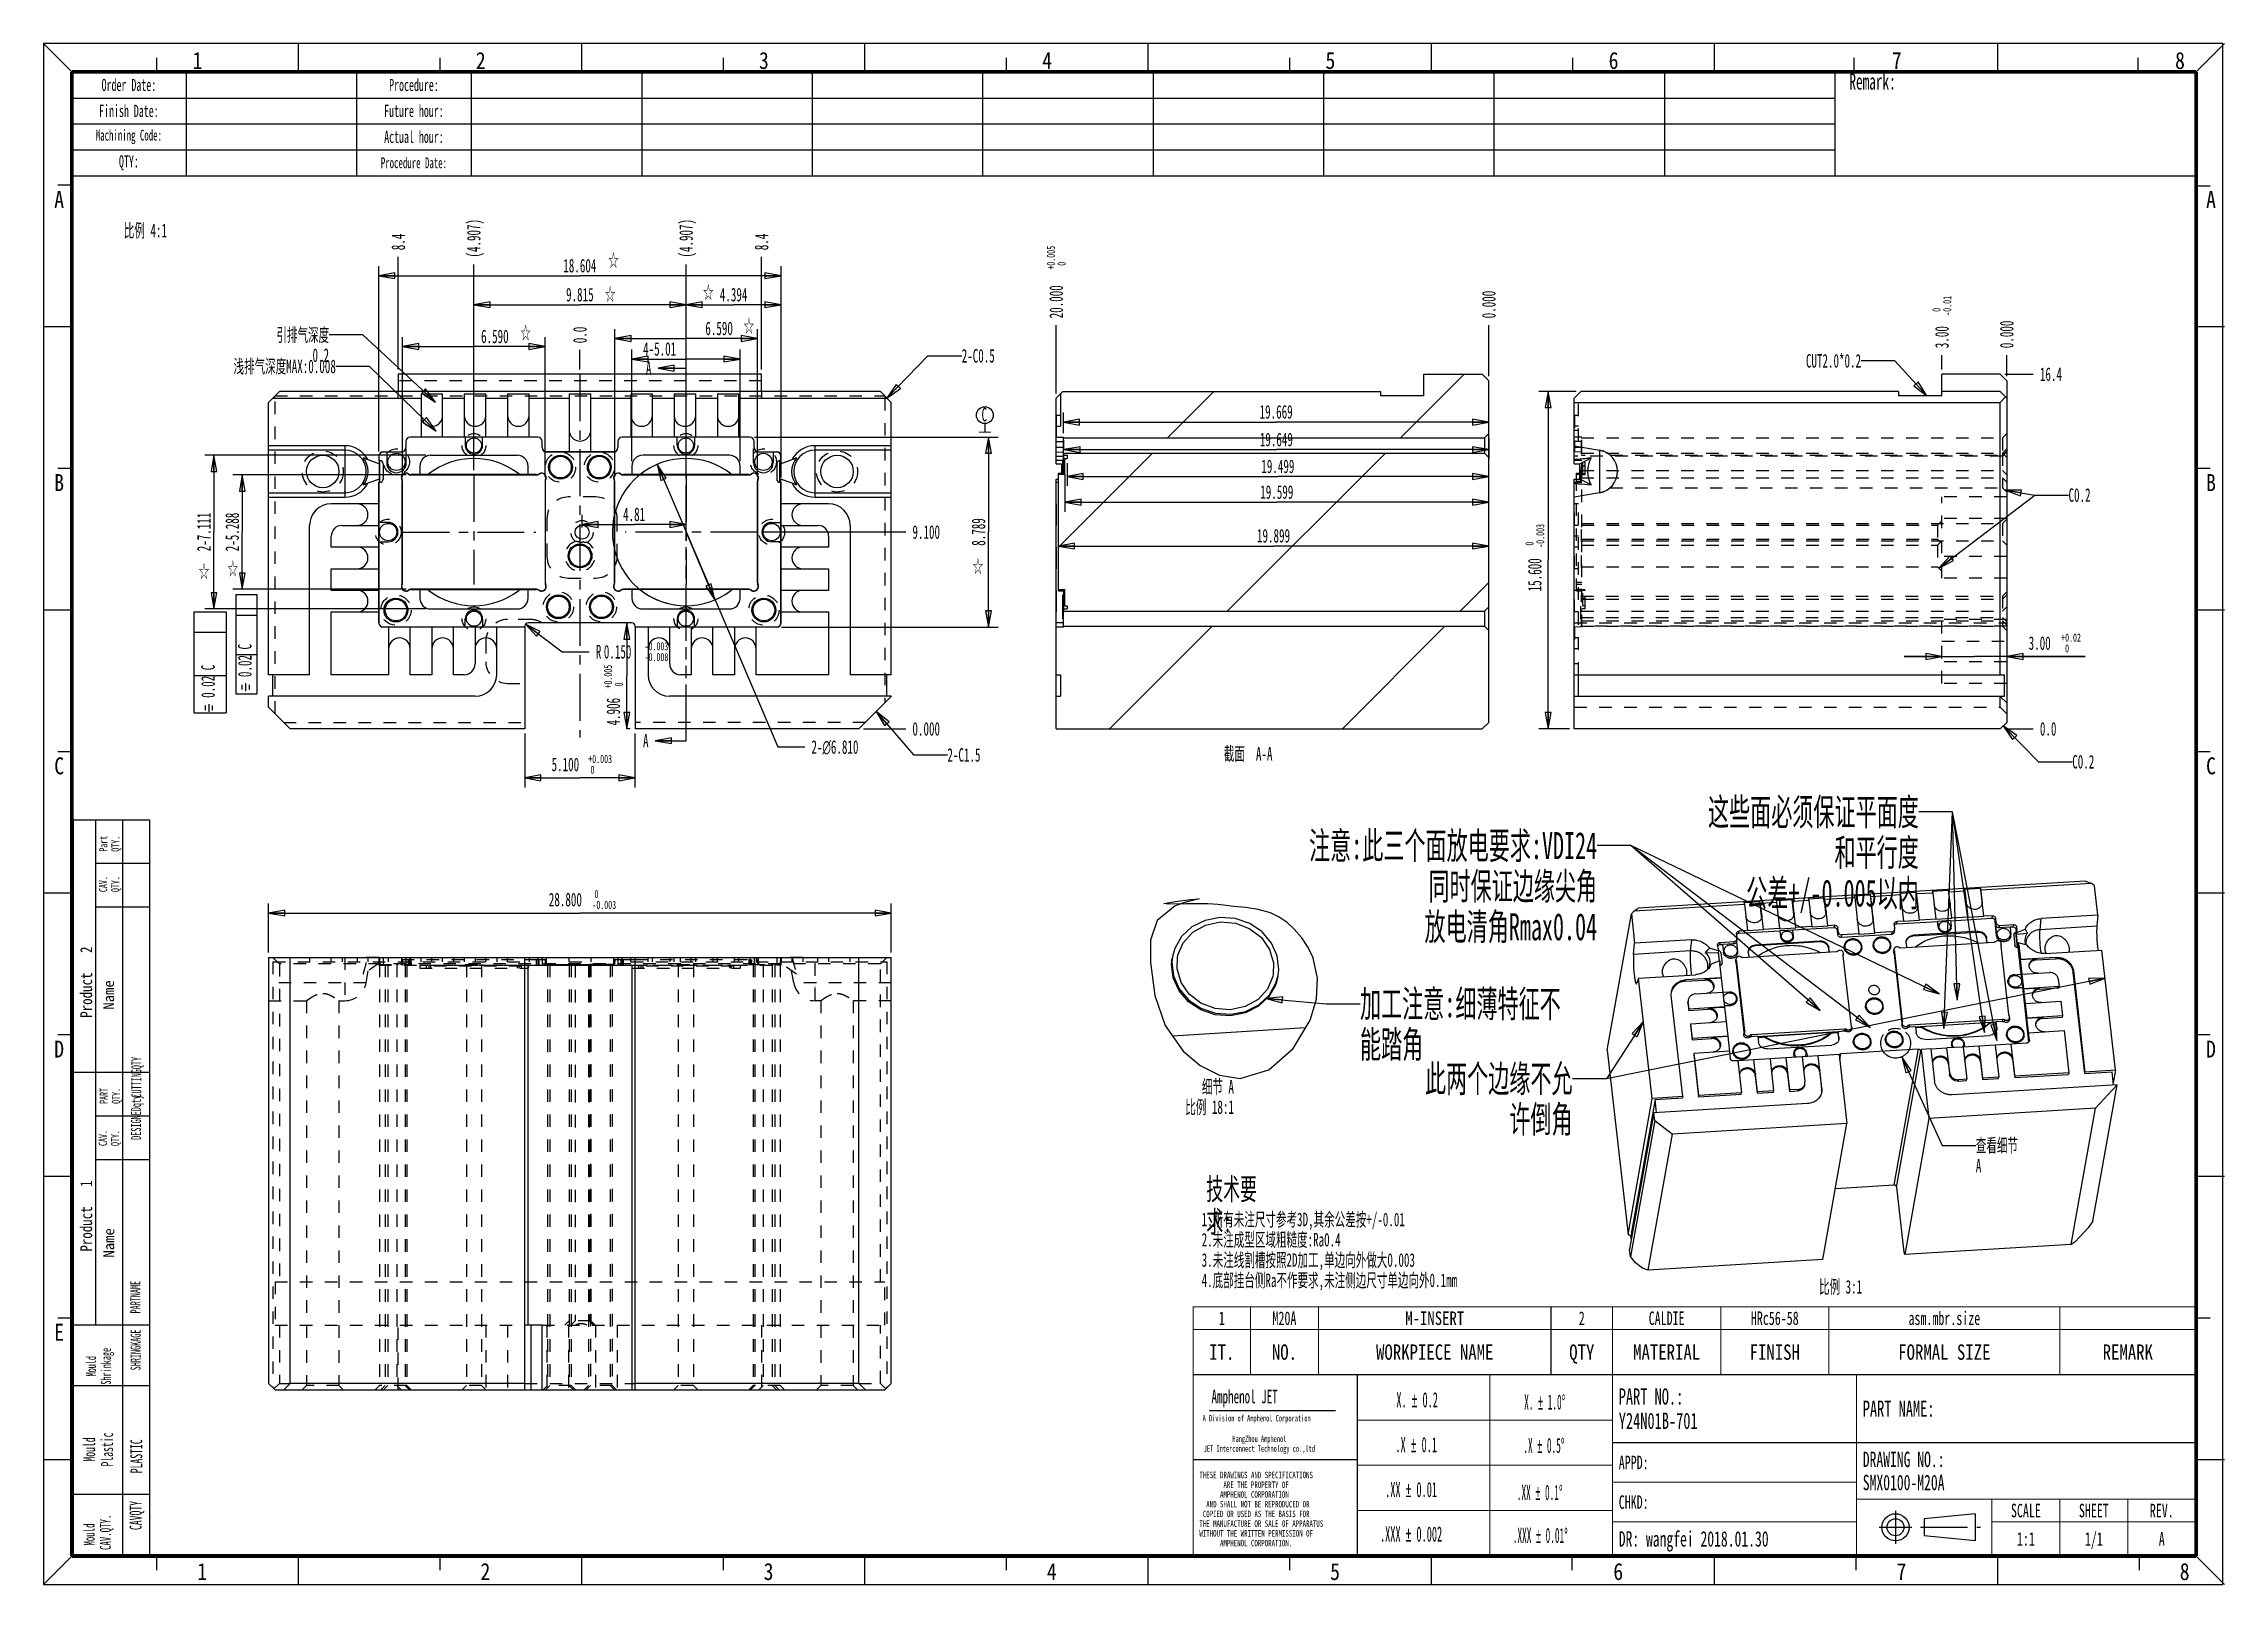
# Model space of a CAD drawing. Header units: millimetres. Extents: x 3 to 104, y 2 to 73.
import ezdxf
from ezdxf.enums import TextEntityAlignment as Align

# ---------------------------------------------------------------- set-up
doc = ezdxf.new("R2010")
doc.units = ezdxf.units.MM
doc.header["$LTSCALE"] = 5.775
for name, pattern in [('CENTER', [0.6, 0.375, -0.075, 0.075, -0.075]), ('HIDDEN', [0.2, 0.1, -0.1]), ('PHANTOM', [0.8, 0.45, -0.05, 0.1, -0.05, 0.1, -0.05])]:
    doc.linetypes.add(name, pattern=pattern)
doc.layers.get('0').update_dxf_attribs({"linetype": 'CONTINUOUS'})
for name, color, linetype in [('DEFAULT_1', 7, 'CENTER'), ('DEFAULT_2', 4, 'HIDDEN'), ('DEFAULT_3', 7, 'PHANTOM'), ('DIM', 7, 'CONTINUOUS'), ('NOTE', 7, 'CONTINUOUS')]:
    doc.layers.add(name, color=color, linetype=linetype)
doc.styles.get("Standard").update_dxf_attribs({"font": 'txt', "width": 0.6})
doc.styles.add('TEXTSTYLE_10', font='txt')
doc.styles.add('TEXTSTYLE_11', font='txt', dxfattribs={"width": 0.6})
doc.styles.add('TEXTSTYLE_12', font='txt', dxfattribs={"width": 0.6})
doc.styles.add('TEXTSTYLE_2', font='gdt', dxfattribs={"width": 0.6})
doc.styles.add('TEXTSTYLE_3', font='txt', dxfattribs={"width": 0.65})
doc.styles.add('TEXTSTYLE_4', font='txt', dxfattribs={"width": 0.8})
doc.styles.add('TEXTSTYLE_5', font='txt', dxfattribs={"width": 0.85})
doc.styles.add('TEXTSTYLE_6', font='txt', dxfattribs={"width": 0.5})
doc.styles.add('TEXTSTYLE_8', font='txt', dxfattribs={"width": 0.45})
doc.dimstyles.new('DIMSTYLE_1', dxfattribs={"dimtxt": 0.625, "dimasz": 0.75, "dimexe": 1.75, "dimexo": 0.875, "dimtad": 0, "dimtih": 1, "dimtoh": 1, "dimdec": 1, "dimzin": 0, "dimdsep": 46, "dimtxsty": 'STANDARD', "dimblk": 'CLOSED', "dimblk1": 'CLOSED', "dimblk2": 'CLOSED', "dimcen": 0.09, "dimadec": 0, "dimazin": 0, "dimtp": 0.2, "dimtm": 0.2, "dimtfac": 1, "dimtdec": 1, "dimtofl": 0, "dimtmove": 0, "dimatfit": 3, "dimldrblk": 'CLOSED', "dimfxl": 1, "dimtolj": 1, "dimtzin": 0, "dimarcsym": 0})
doc.dimstyles.new('DIMSTYLE_10', dxfattribs={"dimtxt": 0.625, "dimasz": 0.75, "dimexe": 1.75, "dimexo": 0.875, "dimtad": 1, "dimdec": 3, "dimzin": 0, "dimdsep": 46, "dimtxsty": 'STANDARD', "dimblk": 'CLOSED', "dimblk1": 'CLOSED', "dimblk2": 'CLOSED', "dimcen": 0.09, "dimadec": 0, "dimazin": 0, "dimtol": 1, "dimtp": 0.005, "dimtfac": 0.6, "dimtdec": 3, "dimtofl": 0, "dimtmove": 0, "dimatfit": 3, "dimldrblk": 'CLOSED', "dimfxl": 1, "dimtolj": 1, "dimtzin": 0, "dimarcsym": 0})
doc.dimstyles.new('DIMSTYLE_11', dxfattribs={"dimtxt": 0.625, "dimasz": 0.75, "dimexe": 1.75, "dimexo": 0.875, "dimtad": 1, "dimdec": 3, "dimzin": 0, "dimdsep": 46, "dimtxsty": 'STANDARD', "dimblk": 'CLOSED', "dimblk1": 'CLOSED', "dimblk2": 'CLOSED', "dimcen": 0.09, "dimadec": 0, "dimazin": 0, "dimtol": 1, "dimtp": -0.003, "dimtm": 0.008, "dimtfac": 0.6, "dimtdec": 3, "dimtofl": 0, "dimtmove": 0, "dimatfit": 3, "dimldrblk": 'CLOSED', "dimfxl": 1, "dimtolj": 1, "dimtzin": 0, "dimarcsym": 0})
doc.dimstyles.new('DIMSTYLE_12', dxfattribs={"dimtxt": 0.625, "dimasz": 0.75, "dimexe": 1.75, "dimexo": 0.875, "dimtad": 0, "dimtih": 1, "dimtoh": 1, "dimdec": 3, "dimzin": 0, "dimdsep": 46, "dimtxsty": 'STANDARD', "dimblk": 'CLOSED', "dimblk1": 'CLOSED', "dimblk2": 'CLOSED', "dimcen": 0.09, "dimadec": 0, "dimazin": 0, "dimtol": 1, "dimtp": 0.005, "dimtfac": 0.6, "dimtdec": 3, "dimtofl": 0, "dimtmove": 0, "dimatfit": 3, "dimldrblk": 'CLOSED', "dimfxl": 1, "dimtolj": 1, "dimtzin": 0, "dimarcsym": 0})
doc.dimstyles.new('DIMSTYLE_13', dxfattribs={"dimtxt": 0.625, "dimasz": 0.75, "dimexe": 1.75, "dimexo": 0.875, "dimtad": 0, "dimtih": 1, "dimtoh": 1, "dimzin": 0, "dimdsep": 46, "dimtxsty": 'STANDARD', "dimblk": 'CLOSED', "dimblk1": 'CLOSED', "dimblk2": 'CLOSED', "dimcen": 0.09, "dimadec": 0, "dimazin": 0, "dimtol": 1, "dimtm": 0.01, "dimtfac": 0.6, "dimtofl": 0, "dimtmove": 0, "dimatfit": 3, "dimldrblk": 'CLOSED', "dimfxl": 1, "dimtolj": 1, "dimtzin": 0, "dimarcsym": 0})
doc.dimstyles.new('DIMSTYLE_14', dxfattribs={"dimtxt": 0.625, "dimasz": 0.75, "dimexe": 1.75, "dimexo": 0.875, "dimtad": 1, "dimzin": 0, "dimdsep": 46, "dimtxsty": 'STANDARD', "dimblk": 'CLOSED', "dimblk1": 'CLOSED', "dimblk2": 'CLOSED', "dimcen": 0.09, "dimadec": 0, "dimazin": 0, "dimtol": 1, "dimtp": 0.02, "dimtfac": 0.6, "dimtofl": 0, "dimtmove": 0, "dimatfit": 3, "dimldrblk": 'CLOSED', "dimfxl": 1, "dimtolj": 1, "dimtzin": 0, "dimarcsym": 0})
doc.dimstyles.new('DIMSTYLE_15', dxfattribs={"dimtxt": 0.625, "dimasz": 0.75, "dimexe": 1.75, "dimexo": 0.875, "dimtad": 1, "dimdec": 3, "dimzin": 0, "dimdsep": 46, "dimtxsty": 'STANDARD', "dimblk": 'CLOSED', "dimblk1": 'CLOSED', "dimblk2": 'CLOSED', "dimcen": 0.09, "dimadec": 0, "dimazin": 0, "dimtol": 1, "dimtm": 0.003, "dimtfac": 0.6, "dimtdec": 3, "dimtofl": 0, "dimtmove": 0, "dimatfit": 3, "dimldrblk": 'CLOSED', "dimfxl": 1, "dimtolj": 1, "dimtzin": 0, "dimarcsym": 0})
doc.dimstyles.new('DIMSTYLE_2', dxfattribs={"dimtxt": 0.625, "dimasz": 0.75, "dimexe": 1.75, "dimexo": 0.875, "dimtad": 0, "dimtih": 1, "dimtoh": 1, "dimdec": 1, "dimzin": 0, "dimdsep": 46, "dimtxsty": 'STANDARD', "dimblk": 'CLOSED', "dimblk1": 'CLOSED', "dimblk2": 'CLOSED', "dimcen": 0.09, "dimadec": 0, "dimazin": 0, "dimtp": 0.1, "dimtm": 0.1, "dimtfac": 1, "dimtdec": 1, "dimtofl": 0, "dimtmove": 0, "dimatfit": 3, "dimldrblk": 'CLOSED', "dimfxl": 1, "dimtolj": 1, "dimtzin": 0, "dimarcsym": 0})
doc.dimstyles.new('DIMSTYLE_3', dxfattribs={"dimtxt": 0.625, "dimasz": 0.75, "dimexe": 1.75, "dimexo": 0.875, "dimtad": 1, "dimdec": 3, "dimzin": 0, "dimdsep": 46, "dimtxsty": 'STANDARD', "dimblk": 'CLOSED', "dimblk1": 'CLOSED', "dimblk2": 'CLOSED', "dimcen": 0.09, "dimadec": 0, "dimazin": 0, "dimtp": 0.2, "dimtm": 0.2, "dimtfac": 1, "dimtdec": 3, "dimtofl": 0, "dimtmove": 0, "dimatfit": 3, "dimldrblk": 'CLOSED', "dimfxl": 1, "dimtolj": 1, "dimtzin": 0, "dimarcsym": 0})
doc.dimstyles.new('DIMSTYLE_4', dxfattribs={"dimtxt": 0.625, "dimasz": 0.75, "dimexe": 1.75, "dimexo": 0.875, "dimtad": 0, "dimtih": 1, "dimtoh": 1, "dimdec": 3, "dimzin": 0, "dimdsep": 46, "dimtxsty": 'STANDARD', "dimblk": 'CLOSED', "dimblk1": 'CLOSED', "dimblk2": 'CLOSED', "dimcen": 0.09, "dimadec": 0, "dimazin": 0, "dimtp": 0.1, "dimtm": 0.1, "dimtfac": 1, "dimtdec": 3, "dimtofl": 0, "dimtmove": 0, "dimatfit": 3, "dimldrblk": 'CLOSED', "dimfxl": 1, "dimtolj": 1, "dimtzin": 0, "dimarcsym": 0})
doc.dimstyles.new('DIMSTYLE_5', dxfattribs={"dimtxt": 0.625, "dimasz": 0.75, "dimexe": 1.75, "dimexo": 0.875, "dimtad": 1, "dimzin": 0, "dimdsep": 46, "dimtxsty": 'STANDARD', "dimblk": 'CLOSED', "dimblk1": 'CLOSED', "dimblk2": 'CLOSED', "dimcen": 0.09, "dimadec": 0, "dimazin": 0, "dimtp": 0.1, "dimtm": 0.1, "dimtfac": 1, "dimtofl": 0, "dimtmove": 0, "dimatfit": 3, "dimldrblk": 'CLOSED', "dimfxl": 1, "dimtolj": 1, "dimtzin": 0, "dimarcsym": 0})
doc.dimstyles.new('DIMSTYLE_6', dxfattribs={"dimtxt": 0.625, "dimasz": 0.75, "dimexe": 1.75, "dimexo": 0.875, "dimtad": 1, "dimdec": 3, "dimzin": 0, "dimdsep": 46, "dimtxsty": 'STANDARD', "dimblk": 'CLOSED', "dimblk1": 'CLOSED', "dimblk2": 'CLOSED', "dimcen": 0.09, "dimadec": 0, "dimazin": 0, "dimtp": 0.1, "dimtm": 0.1, "dimtfac": 1, "dimtdec": 3, "dimtofl": 0, "dimtmove": 0, "dimatfit": 3, "dimldrblk": 'CLOSED', "dimfxl": 1, "dimtolj": 1, "dimtzin": 0, "dimarcsym": 0})
doc.dimstyles.new('DIMSTYLE_7', dxfattribs={"dimtxt": 0.625, "dimasz": 0.75, "dimexe": 1.75, "dimexo": 0.875, "dimtad": 0, "dimtih": 1, "dimtoh": 1, "dimdec": 3, "dimzin": 0, "dimdsep": 46, "dimtxsty": 'STANDARD', "dimblk": 'CLOSED', "dimblk1": 'CLOSED', "dimblk2": 'CLOSED', "dimcen": 0.09, "dimadec": 0, "dimazin": 0, "dimtp": 0.2, "dimtm": 0.2, "dimtfac": 1, "dimtdec": 3, "dimtofl": 0, "dimtmove": 0, "dimatfit": 3, "dimldrblk": 'CLOSED', "dimfxl": 1, "dimtolj": 1, "dimtzin": 0, "dimarcsym": 0})
doc.dimstyles.new('DIMSTYLE_8', dxfattribs={"dimtxt": 0.625, "dimasz": 0.75, "dimexe": 1.75, "dimexo": 0.875, "dimtad": 1, "dimdec": 3, "dimzin": 0, "dimdsep": 46, "dimtxsty": 'STANDARD', "dimblk": 'CLOSED', "dimblk1": 'CLOSED', "dimblk2": 'CLOSED', "dimcen": 0.09, "dimadec": 0, "dimazin": 0, "dimtp": 0.2, "dimtm": 0.2, "dimtfac": 1, "dimtdec": 3, "dimtofl": 0, "dimtmove": 0, "dimatfit": 3, "dimldrblk": 'CLOSED', "dimfxl": 1, "dimtolj": 1, "dimtzin": 0, "dimarcsym": 0})
doc.dimstyles.new('DIMSTYLE_9', dxfattribs={"dimtxt": 0.625, "dimasz": 0.75, "dimexe": 1.75, "dimexo": 0.875, "dimtad": 1, "dimdec": 3, "dimzin": 0, "dimdsep": 46, "dimtxsty": 'STANDARD', "dimblk": 'CLOSED', "dimblk1": 'CLOSED', "dimblk2": 'CLOSED', "dimcen": 0.09, "dimadec": 0, "dimazin": 0, "dimtol": 1, "dimtp": 0.003, "dimtfac": 0.6, "dimtdec": 3, "dimtofl": 0, "dimtmove": 0, "dimatfit": 3, "dimldrblk": 'CLOSED', "dimfxl": 1, "dimtolj": 1, "dimtzin": 0, "dimarcsym": 0})
doc.dimstyles.get("Standard").update_dxf_attribs({"dimtxt": 0.625, "dimasz": 0.75, "dimexe": 1.75, "dimexo": 0.875, "dimtad": 1, "dimdec": 3, "dimzin": 0, "dimdsep": 46, "dimtxsty": 'STANDARD', "dimblk": 'CLOSED', "dimblk1": 'CLOSED', "dimblk2": 'CLOSED', "dimcen": 0.09, "dimadec": 0, "dimazin": 0, "dimtol": 1, "dimtp": 0.001, "dimtm": 0.001, "dimtfac": 1, "dimtdec": 3, "dimtofl": 0, "dimtmove": 0, "dimatfit": 3, "dimldrblk": 'CLOSED', "dimfxl": 1, "dimtolj": 1, "dimtzin": 0, "dimarcsym": 0})

msp = doc.modelspace()

# ---------------------------------------------------------------- texts
at = {"color": 7, "linetype": 'Continuous', "char_height": 0.7858, "width": 0.667966, "line_spacing_factor": 0.9, "style": 'TEXTSTYLE_5'}
for s, insert, attachment_point in [('1', (10.168, 72.8767), 2), ('2', (23.2654, 72.8767), 2), ('3', (36.3628, 72.8767), 2), ('4', (49.4602, 72.8767), 2), ('5', (62.5575, 72.8767), 2), ('6', (75.6549, 72.8767), 2), ('7', (88.7523, 72.8767), 2), ('8', (101.8496, 72.8767), 2), ('A', (3.5422, 66.4538), 1), ('A', (103.5101, 66.4538), 3), ('B', (3.5422, 53.3564), 1), ('B', (103.5101, 53.3564), 3), ('C', (3.5422, 40.259), 1), ('C', (103.5101, 40.259), 3), ('D', (3.5422, 27.1617), 1), ('D', (103.5101, 27.1617), 3), ('E', (3.5422, 14.0643), 1), ('1', (10.3838, 3.0014), 2), ('2', (23.4811, 3.0014), 2), ('3', (36.5785, 3.0014), 2), ('4', (49.6759, 3.0014), 2), ('5', (62.7733, 3.0014), 2), ('6', (75.8706, 3.0014), 2), ('7', (88.968, 3.0014), 2), ('8', (102.0654, 3.0014), 2)]:
    msp.add_mtext(s, dxfattribs=dict(at, insert=insert, attachment_point=attachment_point))
at = {"color": 7, "linetype": 'Continuous', "char_height": 0.625, "width": 0.375, "attachment_point": 1, "line_spacing_factor": 0.9}
for insert in [(30.9052, 58.5722), (30.7716, 41.341)]:
    msp.add_mtext('A', dxfattribs=dict(at, insert=insert))
at = {"color": 2, "linetype": 'Continuous', "insert": (56.6062, 19.2028), "char_height": 0.625, "width": 15.375, "attachment_point": 1, "line_spacing_factor": 0.9}
msp.add_mtext('1.所有未注尺寸参考3D,其余公差按+/-0.01\\P2.未注成型区域粗糙度:Ra0.4   \\P3.未注线割槽按照2D加工,单边向外做大0.003\\P4.底部挂台侧Ra不作要求,未注侧边尺寸单边向外0.1mm            ', dxfattribs=at)
at = {"layer": 'NOTE', "color": 2, "linetype": 'Continuous', "line_spacing_factor": 0.9}
for s, insert, char_height, width, attachment_point in [('比例 4:1', (8.7568, 64.9343), 0.625, 2.25, 3), ('☆', (29.1598, 63.5655), 0.625, 0.375, 1), ('☆', (29.0078, 61.9918), 0.625, 0.375, 1), ('☆', (33.5482, 62.0837), 0.625, 0.375, 1), ('☆', (35.426, 60.5275), 0.625, 0.375, 1), ('引排气深度0.2', (16.2535, 60.1055), 0.625, 3, 3), ('☆', (25.099, 60.2083), 0.625, 0.375, 1), ('浅排气深度MAX:0.008', (16.567, 58.6522), 0.625, 5.25, 3), ('2-C0.5', (45.5083, 59.1427), 0.625, 2.25, 1), ('CUT2.0*0.2', (87.1012, 58.9084), 0.625, 3.75, 3), ('C', (46.4254, 56.4233), 0.625, 0.375, 1), ('C0.2', (96.6934, 52.7006), 0.625, 1.5, 1), ('☆', (46.0151, 49.409), 0.625, 0.375, 1), ('☆', (10.224, 49.1768), 0.625, 0.375, 1), ('☆', (11.559, 49.3021), 0.625, 0.375, 1), ('2-C1.5', (44.8473, 40.6851), 0.625, 2.25, 1), ('截面  A-A', (59.8803, 40.7378), 0.625, 2.625, 3), ('C0.2', (96.8656, 40.3681), 0.625, 1.5, 1), ('这些面必须保证平面度和平行度\\P公差+/-0.005以内', (89.7711, 38.3599), 1.25, 10.5, 3), ('注意:此三个面放电要求:VDI24\\P同时保证边缘尖角\\P放电清角Rmax0.04', (74.8934, 36.8022), 1.25, 12.75, 3), ('加工注意:细薄特征不能踏角', (63.9286, 29.4868), 1.25, 9.75, 1), ('细节 A\\P比例 18:1', (58.099, 25.3345), 0.625, 2.625, 3), ('此两个边缘不允许倒角', (73.7587, 26.024), 1.25, 7.5, 3), ('查看细节 A', (92.4061, 22.628), 0.625, 2.25, 1), ('技术要求:', (56.8211, 20.7939), 1, 3, 1), ('比例 3:1', (87.1506, 16.0892), 0.625, 2.25, 3)]:
    msp.add_mtext(s, dxfattribs=dict(at, insert=insert, char_height=char_height, width=width, attachment_point=attachment_point))
at = {"layer": 'NOTE', "color": 2, "linetype": 'Continuous', "attachment_point": 1, "rotation": 90, "line_spacing_factor": 0.9}
for s, insert, char_height, width, style in [('{\\Fgdt;i}\\Ftxt; 0.02 C', (12.0422, 43.2951), 0.625, 4.239583, 'TEXTSTYLE_2'), ('{\\Fgdt;i}\\Ftxt; 0.02 C', (10.3413, 42.3355), 0.625, 4.239583, 'TEXTSTYLE_2'), ('Product   2', (4.7464, 28.2158), 0.55, 4.84, 'TEXTSTYLE_4'), ('Name', (5.8067, 28.59), 0.5, 2, 'TEXTSTYLE_10'), ('Product   1', (4.7464, 17.4017), 0.55, 4.84, 'TEXTSTYLE_4'), ('Name', (5.8188, 17.1264), 0.5, 2, 'TEXTSTYLE_10')]:
    msp.add_mtext(s, dxfattribs=dict(at, insert=insert, char_height=char_height, width=width, style=style))
for s, insert, char_height, width in [('Part\\PQTY.', (5.6216, 35.8958), 0.375, 0.9), ('CAV.\\PQTY.', (5.614, 34.0287), 0.375, 0.9), ('CUTTINGQTY', (7.1077, 24.5187), 0.4625, 2.775), ('PART\\PQTY.', (5.6444, 24.2346), 0.375, 0.9), ('DESIGNEDqty', (7.0935, 22.5731), 0.4625, 3.0525), ('CAV.\\PQTY.', (5.604, 22.2856), 0.375, 0.9), ('PARTNAME', (7.0626, 14.5404), 0.4625, 2.22), ('SHRINGKAGE', (7.0738, 11.9123), 0.4625, 2.775), ('  Mould\\PShrinkage', (5.0112, 11.2524), 0.4625, 2.4975), (' Mould\\PPlastic', (4.8854, 7.4646), 0.55, 2.31), ('PLASTIC', (7.0644, 7.1513), 0.55, 2.31), (' Mould\\PCAV.QTY.', (4.9084, 3.6052), 0.5, 2.4), ('CAVQTY', (7.0292, 4.5266), 0.55, 1.98)]:
    msp.add_mtext(s, dxfattribs=dict(at, insert=insert, char_height=char_height, width=width))
at = {"layer": 'NOTE', "color": 2, "linetype": 'Continuous', "attachment_point": 1, "line_spacing_factor": 0.9}
for s, insert, char_height, width, style in [('Amphenol JET', (57.0619, 11.013), 0.625, 5.717937, 'TEXTSTYLE_11'), ('X. \\Fgdt;{\\Fgdt;`}\\Ftxt; 0.2', (65.6091, 10.9009), 0.7, 3.266667, 'TEXTSTYLE_6'), ('X. \\Fgdt;{\\Fgdt;`}\\Ftxt; 1.0\\Fgdt;{\\Fgdt;~}', (71.5222, 10.7981), 0.7, 3.488333, 'TEXTSTYLE_8'), ('A Division of Amphenol Corporation', (56.6503, 9.8495), 0.3, 6.630112, 'TEXTSTYLE_11'), ('         HangZhou Amphenol \\PJET Interconnect Technology co.,ltd', (56.7023, 8.8973), 0.3, 6.678516, 'TEXTSTYLE_12'), ('.X \\Fgdt;{\\Fgdt;`}\\Ftxt; 0.1', (65.5662, 8.8265), 0.7, 3.266667, 'TEXTSTYLE_6'), ('.X \\Fgdt;{\\Fgdt;`}\\Ftxt; 0.5\\Fgdt;{\\Fgdt;~}', (71.4848, 8.791), 0.7, 3.488333, 'TEXTSTYLE_8'), ('.XX \\Fgdt;{\\Fgdt;`}\\Ftxt; 0.01', (65.0906, 6.7497), 0.7, 3.966667, 'TEXTSTYLE_6'), ('.XX \\Fgdt;{\\Fgdt;`}\\Ftxt; 0.1\\Fgdt;{\\Fgdt;~}', (71.1815, 6.6186), 0.7, 3.803333, 'TEXTSTYLE_8'), ('.XXX \\Fgdt;{\\Fgdt;`}\\Ftxt; 0.002', (64.8524, 4.691), 0.7, 4.666667, 'TEXTSTYLE_6'), ('.XXX \\Fgdt;{\\Fgdt;`}\\Ftxt; 0.01\\Fgdt;{\\Fgdt;~}', (70.9957, 4.6316), 0.7, 4.433333, 'TEXTSTYLE_8')]:
    msp.add_mtext(s, dxfattribs=dict(at, insert=insert, char_height=char_height, width=width, style=style))

# ---------------------------------------------------------------- blocks, each defined once
blk = doc.blocks.new('_CLOSED')
at = {"color": 0, "linetype": 'ByBlock'}
for p, q in [((0, 0), (-1, 0.18)), ((-1, 0.18), (-1, -0.18)), ((-1, -0.18), (0, 0)), ((-1, 0), (0, 0))]:
    blk.add_line(p, q, dxfattribs=at)
blk = doc.blocks.new('*D1')
at = {"layer": 'DIM', "color": 2, "linetype": 'Continuous'}
blk.add_line((19.45, 58.19), (19.45, 63.4), dxfattribs=at)
at = {"layer": 'DIM', "color": 2, "linetype": 'Continuous', "insert": (19.14, 63.71), "char_height": 0.625, "width": 1.125, "attachment_point": 1, "rotation": 90, "line_spacing_factor": 0.9}
blk.add_mtext('8.4', dxfattribs=at)
blk = doc.blocks.new('*D2')
at = {"layer": 'DIM', "color": 2, "linetype": 'Continuous'}
blk.add_line((27.85, 58.19), (27.85, 59.1), dxfattribs=at)
at = {"layer": 'DIM', "color": 2, "linetype": 'Continuous', "insert": (27.54, 59.41), "char_height": 0.625, "width": 1.125, "attachment_point": 1, "rotation": 90, "line_spacing_factor": 0.9}
blk.add_mtext('0.0', dxfattribs=at)
blk = doc.blocks.new('*D3')
at = {"layer": 'DIM', "color": 2, "linetype": 'Continuous'}
blk.add_line((36.25, 58.19), (36.25, 63.4), dxfattribs=at)
at = {"layer": 'DIM', "color": 2, "linetype": 'Continuous', "insert": (35.94, 63.71), "char_height": 0.625, "width": 1.125, "attachment_point": 1, "rotation": 90, "line_spacing_factor": 0.9}
blk.add_mtext('8.4', dxfattribs=at)
blk = doc.blocks.new('*D4')
at = {"layer": 'DIM', "color": 2, "linetype": 'Continuous'}
for p, q in [((22.95, 53.54), (22.95, 61.62)), ((32.76, 53.54), (32.76, 61.62)), ((22.95, 61.19), (27.85, 61.19)), ((32.76, 61.19), (27.85, 61.19))]:
    blk.add_line(p, q, dxfattribs=at)
at = {"layer": 'DIM', "color": 2, "linetype": 'Continuous', "xscale": 0.75, "yscale": 0.75, "zscale": 0.75, "rotation": 180}
blk.add_blockref('_CLOSED', (22.95, 61.19), dxfattribs=at)
at = {"layer": 'DIM', "color": 2, "linetype": 'Continuous', "xscale": 0.75, "yscale": 0.75, "zscale": 0.75}
blk.add_blockref('_CLOSED', (32.76, 61.19), dxfattribs=at)
at = {"layer": 'DIM', "color": 2, "linetype": 'Continuous', "insert": (27.85, 61.97), "char_height": 0.625, "width": 1.875, "attachment_point": 2, "line_spacing_factor": 0.9}
blk.add_mtext('9.815', dxfattribs=at)
blk = doc.blocks.new('*D5')
at = {"layer": 'DIM', "color": 2, "linetype": 'Continuous'}
blk.add_line((32.76, 53.54), (32.76, 63.05), dxfattribs=at)
at = {"layer": 'DIM', "color": 2, "linetype": 'Continuous', "insert": (32.45, 63.37), "char_height": 0.625, "width": 2.625, "attachment_point": 1, "rotation": 90, "line_spacing_factor": 0.9}
blk.add_mtext('(4.907)', dxfattribs=at)
blk = doc.blocks.new('*D6')
at = {"layer": 'DIM', "color": 2, "linetype": 'Continuous'}
blk.add_line((22.95, 53.54), (22.95, 63.05), dxfattribs=at)
at = {"layer": 'DIM', "color": 2, "linetype": 'Continuous', "insert": (22.63, 63.37), "char_height": 0.625, "width": 2.625, "attachment_point": 1, "rotation": 90, "line_spacing_factor": 0.9}
blk.add_mtext('(4.907)', dxfattribs=at)
blk = doc.blocks.new('*D7')
at = {"layer": 'DIM', "color": 2, "linetype": 'Continuous'}
for p, q in [((27.95, 50.89), (27.95, 51.47)), ((27.95, 51.03), (30.36, 51.03)), ((32.76, 51.03), (30.36, 51.03))]:
    blk.add_line(p, q, dxfattribs=at)
at = {"layer": 'DIM', "color": 2, "linetype": 'Continuous', "xscale": 0.75, "yscale": 0.75, "zscale": 0.75, "rotation": 180}
blk.add_blockref('_CLOSED', (27.95, 51.03), dxfattribs=at)
at = {"layer": 'DIM', "color": 2, "linetype": 'Continuous', "xscale": 0.75, "yscale": 0.75, "zscale": 0.75}
blk.add_blockref('_CLOSED', (32.76, 51.03), dxfattribs=at)
at = {"layer": 'DIM', "color": 2, "linetype": 'Continuous', "insert": (30.36, 51.81), "char_height": 0.625, "width": 1.5, "attachment_point": 2, "line_spacing_factor": 0.9}
blk.add_mtext('4.81', dxfattribs=at)
blk = doc.blocks.new('*D8')
at = {"layer": 'DIM', "color": 2, "linetype": 'Continuous'}
for p, q in [((32.76, 53.54), (32.76, 61.62)), ((37.16, 53.2), (37.16, 61.62)), ((32.76, 61.19), (34.96, 61.19)), ((37.16, 61.19), (34.96, 61.19))]:
    blk.add_line(p, q, dxfattribs=at)
at = {"layer": 'DIM', "color": 2, "linetype": 'Continuous', "xscale": 0.75, "yscale": 0.75, "zscale": 0.75, "rotation": 180}
blk.add_blockref('_CLOSED', (32.76, 61.19), dxfattribs=at)
at = {"layer": 'DIM', "color": 2, "linetype": 'Continuous', "xscale": 0.75, "yscale": 0.75, "zscale": 0.75}
blk.add_blockref('_CLOSED', (37.16, 61.19), dxfattribs=at)
at = {"layer": 'DIM', "color": 2, "linetype": 'Continuous', "insert": (34.96, 61.97), "char_height": 0.625, "width": 1.875, "attachment_point": 2, "line_spacing_factor": 0.9}
blk.add_mtext('4.394', dxfattribs=at)
blk = doc.blocks.new('*D9')
at = {"layer": 'DIM', "color": 2, "linetype": 'Continuous'}
blk.add_line((36.27, 50.68), (42.92, 50.68), dxfattribs=at)
at = {"layer": 'DIM', "color": 2, "linetype": 'Continuous', "insert": (43.23, 50.99), "char_height": 0.625, "width": 1.875, "attachment_point": 1, "line_spacing_factor": 0.9}
blk.add_mtext('9.100', dxfattribs=at)
blk = doc.blocks.new('*D10')
at = {"layer": 'DIM', "color": 2, "linetype": 'Continuous'}
blk.add_line((40.97, 41.58), (42.92, 41.58), dxfattribs=at)
at = {"layer": 'DIM', "color": 2, "linetype": 'Continuous', "insert": (43.23, 41.89), "char_height": 0.625, "width": 1.875, "attachment_point": 1, "line_spacing_factor": 0.9}
blk.add_mtext('0.000', dxfattribs=at)
blk = doc.blocks.new('*D11')
at = {"layer": 'DIM', "color": 2, "linetype": 'Continuous'}
for p, q in [((30.26, 53.95), (30.26, 59.12)), ((30.26, 58.68), (32.76, 58.68)), ((35.26, 58.68), (32.76, 58.68)), ((35.26, 53.95), (35.26, 59.12))]:
    blk.add_line(p, q, dxfattribs=at)
at = {"layer": 'DIM', "color": 2, "linetype": 'Continuous', "xscale": 0.75, "yscale": 0.75, "zscale": 0.75, "rotation": 180}
blk.add_blockref('_CLOSED', (30.26, 58.68), dxfattribs=at)
at = {"layer": 'DIM', "color": 2, "linetype": 'Continuous', "xscale": 0.75, "yscale": 0.75, "zscale": 0.75}
blk.add_blockref('_CLOSED', (35.26, 58.68), dxfattribs=at)
at = {"layer": 'DIM', "color": 2, "linetype": 'Continuous', "insert": (31.54, 59.46), "char_height": 0.625, "width": 2.25, "attachment_point": 2, "line_spacing_factor": 0.9}
blk.add_mtext('4-5.01', dxfattribs=at)
blk = doc.blocks.new('*D12')
at = {"layer": 'DIM', "color": 2, "linetype": 'Continuous'}
for p, q in [((29.47, 53.23), (29.47, 60.06)), ((29.47, 59.63), (32.76, 59.63)), ((36.06, 59.63), (32.76, 59.63)), ((36.06, 53.23), (36.06, 60.06))]:
    blk.add_line(p, q, dxfattribs=at)
at = {"layer": 'DIM', "color": 2, "linetype": 'Continuous', "xscale": 0.75, "yscale": 0.75, "zscale": 0.75, "rotation": 180}
blk.add_blockref('_CLOSED', (29.47, 59.63), dxfattribs=at)
at = {"layer": 'DIM', "color": 2, "linetype": 'Continuous', "xscale": 0.75, "yscale": 0.75, "zscale": 0.75}
blk.add_blockref('_CLOSED', (36.06, 59.63), dxfattribs=at)
at = {"layer": 'DIM', "color": 2, "linetype": 'Continuous', "insert": (34.29, 60.41), "char_height": 0.625, "width": 1.875, "attachment_point": 2, "line_spacing_factor": 0.9}
blk.add_mtext('6.590', dxfattribs=at)
blk = doc.blocks.new('*D13')
at = {"layer": 'DIM', "color": 2, "linetype": 'Continuous'}
for p, q in [((19.65, 53.23), (19.65, 59.69)), ((26.24, 53.23), (26.24, 59.69)), ((19.65, 59.26), (22.95, 59.26)), ((26.24, 59.26), (22.95, 59.26))]:
    blk.add_line(p, q, dxfattribs=at)
at = {"layer": 'DIM', "color": 2, "linetype": 'Continuous', "xscale": 0.75, "yscale": 0.75, "zscale": 0.75, "rotation": 180}
blk.add_blockref('_CLOSED', (19.65, 59.26), dxfattribs=at)
at = {"layer": 'DIM', "color": 2, "linetype": 'Continuous', "xscale": 0.75, "yscale": 0.75, "zscale": 0.75}
blk.add_blockref('_CLOSED', (26.24, 59.26), dxfattribs=at)
at = {"layer": 'DIM', "color": 2, "linetype": 'Continuous', "insert": (23.92, 60.04), "char_height": 0.625, "width": 1.875, "attachment_point": 2, "line_spacing_factor": 0.9}
blk.add_mtext('6.590', dxfattribs=at)
blk = doc.blocks.new('*D14')
at = {"layer": 'DIM', "color": 2, "linetype": 'Continuous'}
for p, q in [((31.43, 53.81), (32.76, 50.68)), ((34.1, 47.54), (32.76, 50.68)), ((32.76, 50.68), (37, 40.74)), ((37, 40.74), (38.25, 40.74))]:
    blk.add_line(p, q, dxfattribs=at)
at = {"layer": 'DIM', "color": 2, "linetype": 'Continuous', "xscale": 0.75, "yscale": 0.75, "zscale": 0.75}
for p, rotation in [((31.43, 53.81), 113.0831247854), ((34.1, 47.54), 293.0831247854)]:
    blk.add_blockref('_CLOSED', p, dxfattribs=dict(at, rotation=rotation))
at = {"layer": 'DIM', "color": 2, "linetype": 'Continuous', "insert": (38.56, 41.05), "char_height": 0.625, "width": 3.4583, "attachment_point": 1, "line_spacing_factor": 0.9}
blk.add_mtext('2-\\Fgdt;{\\Fgdt;n}\\Ftxt;6.810', dxfattribs=at)
blk = doc.blocks.new('*D15')
at = {"layer": 'DIM', "color": 2, "linetype": 'Continuous'}
for p, q in [((19.82, 53.32), (11.81, 53.32)), ((12.24, 53.32), (12.24, 50.68)), ((12.24, 48.03), (12.24, 50.68)), ((19.82, 48.03), (11.81, 48.03))]:
    blk.add_line(p, q, dxfattribs=at)
at = {"layer": 'DIM', "color": 2, "linetype": 'Continuous', "xscale": 0.75, "yscale": 0.75, "zscale": 0.75}
for p, rotation in [((12.24, 53.32), 90), ((12.24, 48.03), 270)]:
    blk.add_blockref('_CLOSED', p, dxfattribs=dict(at, rotation=rotation))
at = {"layer": 'DIM', "color": 2, "linetype": 'Continuous', "insert": (11.46, 50.68), "char_height": 0.625, "width": 2.625, "attachment_point": 2, "rotation": 90, "line_spacing_factor": 0.9}
blk.add_mtext('2-5.288', dxfattribs=at)
blk = doc.blocks.new('*D16')
at = {"layer": 'DIM', "color": 2, "linetype": 'Continuous'}
for p, q in [((20.73, 54.23), (10.5, 54.23)), ((10.93, 54.23), (10.93, 50.68)), ((10.93, 47.12), (10.93, 50.68)), ((20.73, 47.12), (10.5, 47.12))]:
    blk.add_line(p, q, dxfattribs=at)
at = {"layer": 'DIM', "color": 2, "linetype": 'Continuous', "xscale": 0.75, "yscale": 0.75, "zscale": 0.75}
for p, rotation in [((10.93, 54.23), 90), ((10.93, 47.12), 270)]:
    blk.add_blockref('_CLOSED', p, dxfattribs=dict(at, rotation=rotation))
at = {"layer": 'DIM', "color": 2, "linetype": 'Continuous', "insert": (10.15, 50.68), "char_height": 0.625, "width": 2.625, "attachment_point": 2, "rotation": 90, "line_spacing_factor": 0.9}
blk.add_mtext('2-7.111', dxfattribs=at)
blk = doc.blocks.new('*D17')
at = {"layer": 'DIM', "color": 2, "linetype": 'Continuous'}
for p, q in [((35.93, 55.07), (47.19, 55.07)), ((46.75, 55.07), (46.75, 50.68)), ((46.75, 46.28), (46.75, 50.68)), ((37.17, 46.28), (47.19, 46.28))]:
    blk.add_line(p, q, dxfattribs=at)
at = {"layer": 'DIM', "color": 2, "linetype": 'Continuous', "xscale": 0.75, "yscale": 0.75, "zscale": 0.75}
for p, rotation in [((46.75, 55.07), 90), ((46.75, 46.28), 270)]:
    blk.add_blockref('_CLOSED', p, dxfattribs=dict(at, rotation=rotation))
at = {"layer": 'DIM', "color": 2, "linetype": 'Continuous', "insert": (45.97, 50.68), "char_height": 0.625, "width": 1.875, "attachment_point": 2, "rotation": 90, "line_spacing_factor": 0.9}
blk.add_mtext('8.789', dxfattribs=at)
blk = doc.blocks.new('*D18')
at = {"layer": 'DIM', "color": 2, "linetype": 'Continuous'}
for p, q in [((18.55, 54.4), (18.55, 62.97)), ((18.55, 62.53), (27.85, 62.53)), ((37.16, 62.53), (27.85, 62.53)), ((37.16, 54.4), (37.16, 62.97))]:
    blk.add_line(p, q, dxfattribs=at)
at = {"layer": 'DIM', "color": 2, "linetype": 'Continuous', "xscale": 0.75, "yscale": 0.75, "zscale": 0.75, "rotation": 180}
blk.add_blockref('_CLOSED', (18.55, 62.53), dxfattribs=at)
at = {"layer": 'DIM', "color": 2, "linetype": 'Continuous', "xscale": 0.75, "yscale": 0.75, "zscale": 0.75}
blk.add_blockref('_CLOSED', (37.16, 62.53), dxfattribs=at)
at = {"layer": 'DIM', "color": 2, "linetype": 'Continuous', "insert": (27.85, 63.31), "char_height": 0.625, "width": 2.25, "attachment_point": 2, "line_spacing_factor": 0.9}
blk.add_mtext('18.604', dxfattribs=at)
blk = doc.blocks.new('*D19')
at = {"layer": 'DIM', "color": 2, "linetype": 'Continuous'}
for p, q in [((25.3, 41.36), (25.3, 38.87)), ((30.4, 41.36), (30.4, 38.87)), ((25.3, 39.31), (27.85, 39.31)), ((30.4, 39.31), (27.85, 39.31))]:
    blk.add_line(p, q, dxfattribs=at)
at = {"layer": 'DIM', "color": 2, "linetype": 'Continuous', "xscale": 0.75, "yscale": 0.75, "zscale": 0.75, "rotation": 180}
blk.add_blockref('_CLOSED', (25.3, 39.31), dxfattribs=at)
at = {"layer": 'DIM', "color": 2, "linetype": 'Continuous', "xscale": 0.75, "yscale": 0.75, "zscale": 0.75}
blk.add_blockref('_CLOSED', (30.4, 39.31), dxfattribs=at)
at = {"layer": 'DIM', "color": 2, "linetype": 'Continuous', "width": 0.6}
for s, height, p in [('+0.003', 0.375, (28.79, 40)), ('5.100', 0.625, (27.18, 39.62)), (' 0', 0.375, (28.34, 39.5))]:
    blk.add_text(s, height=height, dxfattribs=at).set_placement(p, align=Align.CENTER)
blk = doc.blocks.new('*D20')
at = {"layer": 'DIM', "color": 2, "linetype": 'Continuous'}
for p, q in [((30.02, 46.48), (30.02, 44.03)), ((30.02, 41.58), (30.02, 44.03)), ((30.18, 41.58), (30.02, 41.58))]:
    blk.add_line(p, q, dxfattribs=at)
at = {"layer": 'DIM', "color": 2, "linetype": 'Continuous', "xscale": 0.75, "yscale": 0.75, "zscale": 0.75}
for p, rotation in [((30.02, 46.48), 90), ((30.02, 41.58), 270)]:
    blk.add_blockref('_CLOSED', p, dxfattribs=dict(at, rotation=rotation))
at = {"layer": 'DIM', "color": 2, "linetype": 'Continuous', "width": 0.6}
for s, height, p in [('+0.005', 0.375, (29.34, 43.99)), (' 0', 0.375, (29.84, 43.54)), ('4.906', 0.625, (29.71, 42.37))]:
    blk.add_text(s, height=height, rotation=90, dxfattribs=at).set_placement(p, align=Align.CENTER)
blk = doc.blocks.new('*D21')
at = {"layer": 'DIM', "color": 2, "linetype": 'Continuous'}
for p, q in [((25.33, 46.42), (27.03, 45.14)), ((27.03, 45.14), (28.28, 45.14))]:
    blk.add_line(p, q, dxfattribs=at)
at = {"layer": 'DIM', "color": 2, "linetype": 'Continuous', "xscale": 0.75, "yscale": 0.75, "zscale": 0.75, "rotation": 142.9260128087}
blk.add_blockref('_CLOSED', (25.33, 46.42), dxfattribs=at)
at = {"layer": 'DIM', "color": 2, "linetype": 'Continuous', "width": 0.6}
for s, height, p in [('R', 0.625, (28.59, 44.83)), ('0.150', 0.625, (28.96, 44.83)), ('-0.003', 0.375, (30.84, 45.21)), ('-0.008', 0.375, (30.84, 44.71))]:
    blk.add_text(s, height=height, dxfattribs=at).set_placement(p)
blk = doc.blocks.new('*D22')
at = {"layer": 'DIM', "color": 2, "linetype": 'Continuous'}
blk.add_line((49.88, 57.09), (49.88, 60.24), dxfattribs=at)
at = {"layer": 'DIM', "color": 2, "linetype": 'Continuous', "width": 0.6}
for s, height, p in [('+0.005', 0.375, (49.82, 62.81)), (' 0', 0.375, (50.32, 62.81)), ('20.000', 0.625, (50.19, 60.56))]:
    blk.add_text(s, height=height, rotation=90, dxfattribs=at).set_placement(p)
blk = doc.blocks.new('*D23')
at = {"layer": 'DIM', "color": 2, "linetype": 'Continuous'}
blk.add_line((69.88, 57.89), (69.88, 60.24), dxfattribs=at)
at = {"layer": 'DIM', "color": 2, "linetype": 'Continuous', "insert": (69.57, 60.56), "char_height": 0.625, "width": 1.875, "attachment_point": 1, "rotation": 90, "line_spacing_factor": 0.9}
blk.add_mtext('0.000', dxfattribs=at)
blk = doc.blocks.new('*D24')
at = {"layer": 'DIM', "color": 2, "linetype": 'Continuous'}
for p in [(49.98, 50.03), (69.88, 50.03)]:
    blk.add_line(p, (59.93, 50.03), dxfattribs=at)
at = {"layer": 'DIM', "color": 2, "linetype": 'Continuous', "xscale": 0.75, "yscale": 0.75, "zscale": 0.75, "rotation": 180}
blk.add_blockref('_CLOSED', (49.98, 50.03), dxfattribs=at)
at = {"layer": 'DIM', "color": 2, "linetype": 'Continuous', "xscale": 0.75, "yscale": 0.75, "zscale": 0.75}
blk.add_blockref('_CLOSED', (69.88, 50.03), dxfattribs=at)
at = {"layer": 'DIM', "color": 2, "linetype": 'Continuous', "insert": (59.93, 50.82), "char_height": 0.625, "width": 2.25, "attachment_point": 2, "line_spacing_factor": 0.9}
blk.add_mtext('19.899', dxfattribs=at)
blk = doc.blocks.new('*D25')
at = {"layer": 'DIM', "color": 2, "linetype": 'Continuous'}
for p, q in [((50.38, 53.86), (50.38, 52.82)), ((50.38, 53.25), (60.13, 53.25)), ((69.88, 53.25), (60.13, 53.25))]:
    blk.add_line(p, q, dxfattribs=at)
at = {"layer": 'DIM', "color": 2, "linetype": 'Continuous', "xscale": 0.75, "yscale": 0.75, "zscale": 0.75, "rotation": 180}
blk.add_blockref('_CLOSED', (50.38, 53.25), dxfattribs=at)
at = {"layer": 'DIM', "color": 2, "linetype": 'Continuous', "xscale": 0.75, "yscale": 0.75, "zscale": 0.75}
blk.add_blockref('_CLOSED', (69.88, 53.25), dxfattribs=at)
at = {"layer": 'DIM', "color": 2, "linetype": 'Continuous', "insert": (60.13, 54.03), "char_height": 0.625, "width": 2.25, "attachment_point": 2, "line_spacing_factor": 0.9}
blk.add_mtext('19.499', dxfattribs=at)
blk = doc.blocks.new('*D26')
at = {"layer": 'DIM', "color": 2, "linetype": 'Continuous'}
for p, q in [((50.23, 54.45), (50.23, 54.93)), ((50.23, 54.49), (60.06, 54.49)), ((69.88, 54.49), (60.06, 54.49)), ((69.88, 55.01), (69.88, 54.05))]:
    blk.add_line(p, q, dxfattribs=at)
at = {"layer": 'DIM', "color": 2, "linetype": 'Continuous', "xscale": 0.75, "yscale": 0.75, "zscale": 0.75, "rotation": 180}
blk.add_blockref('_CLOSED', (50.23, 54.49), dxfattribs=at)
at = {"layer": 'DIM', "color": 2, "linetype": 'Continuous', "xscale": 0.75, "yscale": 0.75, "zscale": 0.75}
blk.add_blockref('_CLOSED', (69.88, 54.49), dxfattribs=at)
at = {"layer": 'DIM', "color": 2, "linetype": 'Continuous', "insert": (60.06, 55.27), "char_height": 0.625, "width": 2.25, "attachment_point": 2, "line_spacing_factor": 0.9}
blk.add_mtext('19.649', dxfattribs=at)
blk = doc.blocks.new('*D27')
at = {"layer": 'DIM', "color": 2, "linetype": 'Continuous'}
for p, q in [((50.28, 53.34), (50.28, 51.62)), ((50.28, 52.06), (60.08, 52.06)), ((69.88, 52.06), (60.08, 52.06))]:
    blk.add_line(p, q, dxfattribs=at)
at = {"layer": 'DIM', "color": 2, "linetype": 'Continuous', "xscale": 0.75, "yscale": 0.75, "zscale": 0.75, "rotation": 180}
blk.add_blockref('_CLOSED', (50.28, 52.06), dxfattribs=at)
at = {"layer": 'DIM', "color": 2, "linetype": 'Continuous', "xscale": 0.75, "yscale": 0.75, "zscale": 0.75}
blk.add_blockref('_CLOSED', (69.88, 52.06), dxfattribs=at)
at = {"layer": 'DIM', "color": 2, "linetype": 'Continuous', "insert": (60.08, 52.84), "char_height": 0.625, "width": 2.25, "attachment_point": 2, "line_spacing_factor": 0.9}
blk.add_mtext('19.599', dxfattribs=at)
blk = doc.blocks.new('*D28')
at = {"layer": 'DIM', "color": 2, "linetype": 'Continuous'}
blk.add_line((90.84, 58.19), (90.84, 58.86), dxfattribs=at)
at = {"layer": 'DIM', "color": 2, "linetype": 'Continuous', "width": 0.6}
for s, height, p in [(' 0', 0.375, (90.77, 60.68)), ('-0.01', 0.375, (91.27, 60.68)), ('3.00', 0.625, (91.15, 59.18))]:
    blk.add_text(s, height=height, rotation=90, dxfattribs=at).set_placement(p)
blk = doc.blocks.new('*D29')
at = {"layer": 'DIM', "color": 2, "linetype": 'Continuous'}
blk.add_line((93.84, 57.89), (93.84, 58.86), dxfattribs=at)
at = {"layer": 'DIM', "color": 2, "linetype": 'Continuous', "insert": (93.52, 59.18), "char_height": 0.625, "width": 1.875, "attachment_point": 1, "rotation": 90, "line_spacing_factor": 0.9}
blk.add_mtext('0.000', dxfattribs=at)
blk = doc.blocks.new('*D30')
at = {"layer": 'DIM', "color": 2, "linetype": 'Continuous'}
blk.add_line((93.75, 57.98), (95.06, 57.98), dxfattribs=at)
at = {"layer": 'DIM', "color": 2, "linetype": 'Continuous', "insert": (95.37, 58.29), "char_height": 0.625, "width": 1.5, "attachment_point": 1, "line_spacing_factor": 0.9}
blk.add_mtext('16.4', dxfattribs=at)
blk = doc.blocks.new('*D31')
at = {"layer": 'DIM', "color": 2, "linetype": 'Continuous'}
blk.add_line((93.75, 41.58), (95.06, 41.58), dxfattribs=at)
at = {"layer": 'DIM', "color": 2, "linetype": 'Continuous', "insert": (95.37, 41.89), "char_height": 0.625, "width": 1.125, "attachment_point": 1, "line_spacing_factor": 0.9}
blk.add_mtext('0.0', dxfattribs=at)
blk = doc.blocks.new('*D32')
at = {"layer": 'DIM', "color": 2, "linetype": 'Continuous'}
for p, q in [((90.84, 44.92), (89.09, 44.92)), ((89.09, 44.92), (92.34, 44.92)), ((97.47, 44.92), (92.34, 44.92)), ((93.84, 44.92), (97.47, 44.92))]:
    blk.add_line(p, q, dxfattribs=at)
at = {"layer": 'DIM', "color": 2, "linetype": 'Continuous', "xscale": 0.75, "yscale": 0.75, "zscale": 0.75}
blk.add_blockref('_CLOSED', (90.84, 44.92), dxfattribs=at)
at = {"layer": 'DIM', "color": 2, "linetype": 'Continuous', "xscale": 0.75, "yscale": 0.75, "zscale": 0.75, "rotation": 180}
blk.add_blockref('_CLOSED', (93.84, 44.92), dxfattribs=at)
at = {"layer": 'DIM', "color": 2, "linetype": 'Continuous', "width": 0.6}
for s, height, p in [('3.00', 0.625, (94.85, 45.23)), ('+0.02', 0.375, (96.35, 45.61)), (' 0', 0.375, (96.35, 45.11))]:
    blk.add_text(s, height=height, dxfattribs=at).set_placement(p)
blk = doc.blocks.new('*D33')
at = {"layer": 'DIM', "color": 2, "linetype": 'Continuous'}
for p, q in [((13.45, 31.23), (13.45, 33.5)), ((42.25, 31.23), (42.25, 33.5)), ((13.45, 33.06), (27.85, 33.06)), ((42.25, 33.06), (27.85, 33.06))]:
    blk.add_line(p, q, dxfattribs=at)
at = {"layer": 'DIM', "color": 2, "linetype": 'Continuous', "xscale": 0.75, "yscale": 0.75, "zscale": 0.75, "rotation": 180}
blk.add_blockref('_CLOSED', (13.45, 33.06), dxfattribs=at)
at = {"layer": 'DIM', "color": 2, "linetype": 'Continuous', "xscale": 0.75, "yscale": 0.75, "zscale": 0.75}
blk.add_blockref('_CLOSED', (42.25, 33.06), dxfattribs=at)
at = {"layer": 'DIM', "color": 2, "linetype": 'Continuous', "width": 0.6}
for s, height, p in [('28.800', 0.625, (27.18, 33.37)), (' 0', 0.375, (28.53, 33.75)), ('-0.003', 0.375, (28.98, 33.25))]:
    blk.add_text(s, height=height, dxfattribs=at).set_placement(p, align=Align.CENTER)
blk = doc.blocks.new('*D34')
at = {"layer": 'DIM', "color": 2, "linetype": 'Continuous'}
for p, q in [((73.92, 57.18), (72.2, 57.18)), ((72.63, 57.18), (72.63, 49.38)), ((72.63, 41.58), (72.63, 49.38)), ((73.62, 41.58), (72.2, 41.58))]:
    blk.add_line(p, q, dxfattribs=at)
at = {"layer": 'DIM', "color": 2, "linetype": 'Continuous', "xscale": 0.75, "yscale": 0.75, "zscale": 0.75}
for p, rotation in [((72.63, 57.18), 90), ((72.63, 41.58), 270)]:
    blk.add_blockref('_CLOSED', p, dxfattribs=dict(at, rotation=rotation))
at = {"layer": 'DIM', "color": 2, "linetype": 'Continuous', "width": 0.6}
for s, height, p in [('-0.003', 0.375, (72.45, 50.5)), (' 0', 0.375, (71.95, 50.05)), ('15.600', 0.625, (72.32, 48.7))]:
    blk.add_text(s, height=height, rotation=90, dxfattribs=at).set_placement(p, align=Align.CENTER)
blk = doc.blocks.new('*D35')
at = {"layer": 'DIM', "color": 2, "linetype": 'Continuous'}
for p, q in [((50.21, 55.25), (50.21, 56.2)), ((50.21, 55.76), (60.05, 55.76)), ((69.88, 55.76), (60.05, 55.76))]:
    blk.add_line(p, q, dxfattribs=at)
at = {"layer": 'DIM', "color": 2, "linetype": 'Continuous', "xscale": 0.75, "yscale": 0.75, "zscale": 0.75, "rotation": 180}
blk.add_blockref('_CLOSED', (50.21, 55.76), dxfattribs=at)
at = {"layer": 'DIM', "color": 2, "linetype": 'Continuous', "xscale": 0.75, "yscale": 0.75, "zscale": 0.75}
blk.add_blockref('_CLOSED', (69.88, 55.76), dxfattribs=at)
at = {"layer": 'DIM', "color": 2, "linetype": 'Continuous', "insert": (60.05, 56.55), "char_height": 0.625, "width": 2.25, "attachment_point": 2, "line_spacing_factor": 0.9}
blk.add_mtext('19.669', dxfattribs=at)
blk = doc.blocks.new('*T36')
at = {"color": 0, "linetype": 'ByBlock', "lineweight": -2}
for p, q in [((0, 0), (98.2425, 0)), ((0, 0), (0, -4.8)), ((5.3, 0), (5.3, -4.8)), ((13.1825, 0), (13.1825, -4.8)), ((18.4825, 0), (18.4825, -4.8)), ((26.365, 0), (26.365, -4.8)), ((34.2475, 0), (34.2475, -4.8)), ((42.13, 0), (42.13, -4.8)), ((50.0125, 0), (50.0125, -4.8)), ((57.895, 0), (57.895, -4.8)), ((65.7775, 0), (65.7775, -4.8)), ((73.66, 0), (73.66, -4.8)), ((81.5425, 0), (81.5425, -4.8)), ((98.2425, 0), (98.2425, -4.8)), ((0, -1.2), (81.5425, -1.2)), ((0, -2.4), (81.5425, -2.4)), ((0, -3.6), (81.5425, -3.6)), ((0, -4.8), (98.2425, -4.8))]:
    blk.add_line(p, q, dxfattribs=at)
at = {"color": 0, "linetype": 'Continuous', "char_height": 0.5625, "width": 5.18, "attachment_point": 5, "line_spacing_factor": 0.9}
for s, insert in [('Order Date: ', (2.65, -0.6)), ('Procedure:', (15.8325, -0.6))]:
    blk.add_mtext(s, dxfattribs=dict(at, insert=insert))
at = {"color": 0, "linetype": 'Continuous'}
for s, insert, char_height, width, attachment_point in [('  Remark:   ', (81.6025, -0.06), 0.75, 16.58, 1), ('Finish Date:', (2.65, -1.8), 0.5625, 5.18, 5), ('Future hour:', (15.8325, -1.8), 0.5625, 5.18, 5), ('Machining Code:', (2.65, -3), 0.5, 5.18, 5), ('Actual hour:', (15.8325, -3), 0.5625, 5.18, 5), ('QTY:', (2.65, -4.2), 0.5625, 5.18, 5), ('Procedure Date:', (15.8325, -4.2), 0.5, 5.18, 5)]:
    blk.add_mtext(s, dxfattribs=dict(at, insert=insert, char_height=char_height, width=width, attachment_point=attachment_point))
blk = doc.blocks.new('*T37')
at = {"color": 2, "linetype": 'Continuous', "const_width": 0.05}
for points in [[(46.38875, 11.515), (-0.025, 11.515)], [(0, 0), (0, 11.515)], [(2.645, 8.38), (2.645, 11.515)], [(5.795, 8.38), (5.795, 11.515)], [(16.545, 8.38), (16.545, 11.515)], [(19.395, 0), (19.395, 11.515)], [(24.395, 8.38), (24.395, 11.515)], [(29.395, 8.38), (29.395, 11.515)], [(40.07875, 8.38), (40.07875, 11.515)], [(46.36375, 0), (46.36375, 11.515)], [(46.36375, 10.4675), (0, 10.4675)], [(46.36375, 8.38), (0, 8.38)], [(7.59, 0), (7.59, 8.38)], [(13.7225, 0), (13.7225, 8.38)], [(30.68, 0), (30.68, 8.38)], [(19.395, 6.28), (7.59, 6.28)], [(46.36375, 5.2375), (19.395, 5.2375)], [(19.395, 4.1975), (7.59, 4.1975)], [(30.68, 3.405), (19.395, 3.405)], [(19.395, 2.1), (7.59, 2.1)], [(46.36375, 2.62), (30.68, 2.62)], [(36.93625, 0), (36.93625, 2.62)], [(40.07875, 0), (40.07875, 2.62)], [(43.22125, 0), (43.22125, 2.62)], [(30.68, 1.5725), (19.395, 1.5725)], [(46.36375, 1.5725), (36.93625, 1.5725)], [(46.38875, 0), (-0.025, 0)]]:
    blk.add_lwpolyline(points, dxfattribs=at)
at = {"layer": 'NOTE', "color": 2, "linetype": 'Continuous', "line_spacing_factor": 0.9}
for s, insert, char_height, width, attachment_point, style in [('1', (1.3225, 11.30375), 0.625, 0.8125, 2, 'TEXTSTYLE_3'), ('M20A', (4.22, 11.30375), 0.625, 3.25, 2, 'TEXTSTYLE_3'), ('M-INSERT', (11.17, 11.30375), 0.625, 8, 2, 'TEXTSTYLE_4'), ('2', (17.97, 11.30375), 0.625, 0.8125, 2, 'TEXTSTYLE_3'), ('CALDIE', (21.895, 11.30375), 0.625, 4.875, 2, 'TEXTSTYLE_3'), ('HRc56-58', (26.895, 11.30375), 0.625, 6.5, 2, 'TEXTSTYLE_3'), ('asm.mbr.size', (34.736875, 11.30375), 0.625, 9.75, 2, 'TEXTSTYLE_3'), ('IT.', (1.3225, 9.78), 0.7125, 3.42, 2, 'TEXTSTYLE_4'), ('NO.', (4.22, 9.78), 0.7125, 3.42, 2, 'TEXTSTYLE_4'), ('WORKPIECE NAME', (11.17, 9.78), 0.7125, 15.96, 2, 'TEXTSTYLE_4'), ('QTY', (17.97, 9.78), 0.7125, 3.42, 2, 'TEXTSTYLE_4'), ('MATERIAL', (21.895, 9.78), 0.7125, 9.12, 2, 'TEXTSTYLE_4'), ('FINISH', (26.895, 9.78), 0.7125, 6.84, 2, 'TEXTSTYLE_4'), ('FORMAL SIZE', (34.736875, 9.78), 0.7125, 12.54, 2, 'TEXTSTYLE_4'), ('REMARK', (43.22125, 9.78), 0.7125, 6.84, 2, 'TEXTSTYLE_4'), ('PART NO.:    \\PY24N01B-701', (19.679375, 7.74625), 0.75, 12.675, 1, 'TEXTSTYLE_3'), ('PART NAME:      ', (30.964375, 7.18375), 0.75, 15.6, 1, 'TEXTSTYLE_3'), ('APPD:  ', (19.679375, 4.63375), 0.625, 5.6875, 1, 'TEXTSTYLE_3'), ('DRAWING NO.:             \\PSMX0100-M20A', (30.964375, 4.819375), 0.7125, 23.15625, 1, 'TEXTSTYLE_3'), (' \\P \\P \\P \\P \\P \\P \\P \\P \\PTHESE DRAWINGS AND SPECIFICATIONS\\P       ARE THE PROPERTY OF\\P      AMPHENOL CORPORATION\\P  AND SHALL NOT BE REPRODUCED OR\\P COPIED OR USED AS THE BASIS FOR\\PTHE MANUFACTURE OR SALE OF APPARATUS\\PWITHOUT THE WRITTEN PERMISSION OF\\P      AMPHENOL CORPORATION. ', (0.284375, 7.9425), 0.3, 14.04, 1, 'TEXTSTYLE_3'), ('CHKD:', (19.679375, 2.80125), 0.625, 4.0625, 1, 'TEXTSTYLE_3'), ('SCALE', (38.5075, 2.40875), 0.625, 4.0625, 2, 'TEXTSTYLE_3'), ('SHEET', (41.65, 2.40875), 0.625, 4.0625, 2, 'TEXTSTYLE_3'), ('REV.', (44.7925, 2.40875), 0.625, 3.25, 2, 'TEXTSTYLE_3'), ('DR: wangfei 2018.01.30', (19.679375, 1.1425), 0.7125, 20.3775, 1, 'TEXTSTYLE_3'), ('1:1', (38.5075, 1.09875), 0.625, 2.4375, 2, 'TEXTSTYLE_3'), ('1/1', (41.65, 1.09875), 0.625, 2.4375, 2, 'TEXTSTYLE_3'), ('A', (44.7925, 1.09875), 0.625, 0.8125, 2, 'TEXTSTYLE_3')]:
    blk.add_mtext(s, dxfattribs=dict(at, insert=insert, char_height=char_height, width=width, attachment_point=attachment_point, style=style))
blk = doc.blocks.new('*T38')
at = {"color": 0, "linetype": 'ByBlock', "lineweight": -2}
for p, q in [((0, 0), (3.52625, 0)), ((0, 0), (0, -33.99375)), ((1.02375, 0), (1.02375, -23.3625)), ((2.275, 0), (2.275, -33.99375)), ((3.52625, 0), (3.52625, -33.99375)), ((1.02375, -2.0125), (3.52625, -2.0125)), ((1.02375, -4.025), (3.52625, -4.025)), ((0, -11.68125), (3.52625, -11.68125)), ((1.02375, -13.69375), (3.52625, -13.69375)), ((1.02375, -15.70625), (3.52625, -15.70625)), ((0, -23.3625), (3.52625, -23.3625)), ((0, -26.1625), (3.52625, -26.1625)), ((0, -31.19375), (3.52625, -31.19375)), ((0, -33.99375), (3.52625, -33.99375))]:
    blk.add_line(p, q, dxfattribs=at)
blk = doc.blocks.new('*T39')
at = {"color": 0, "linetype": 'ByBlock', "lineweight": -2}
for p, q in [((0, 0), (1.5, 0)), ((0, 0), (0, -4.67)), ((1.5, 0), (1.5, -4.67)), ((0, -0.95), (1.5, -0.95)), ((0, -2.95), (1.5, -2.95)), ((0, -4.67), (1.5, -4.67))]:
    blk.add_line(p, q, dxfattribs=at)
blk = doc.blocks.new('*T40')
at = {"color": 0, "linetype": 'ByBlock', "lineweight": -2}
for p, q in [((0, 0), (0.97, 0)), ((0, 0), (0, -4.58)), ((0.97, 0), (0.97, -4.58)), ((0, -0.95), (0.97, -0.95)), ((0, -2.77), (0.97, -2.77)), ((0, -4.58), (0.97, -4.58))]:
    blk.add_line(p, q, dxfattribs=at)

# ---------------------------------------------------------------- dimensions: what is measured, and where the dimension line sits
at = {"layer": 'DIM', "color": 2, "linetype": 'Continuous'}
for feature_location, offset, origin, picture, middle in [((22.945981, 53.538046), (0, 9.516207), (27.85348, 53.319296), '*D6', (22.945981, 64.679253)), ((32.7607, 53.538), (0, 9.5162), (27.8535, 53.3193), '*D5', (32.7607, 64.6793))]:
    dim = msp.add_ordinate_dim(feature_location=feature_location, offset=offset, dtype=1, origin=origin, text='(<>)', dimstyle='DIMSTYLE_4', override={"dimtad": 1, "dimtih": 0, "dimtoh": 0}, dxfattribs=at)
    dim.commit()
    dim.dimension.update_dxf_attribs({"geometry": picture, "text_midpoint": middle})
for feature_location, offset, dtype, origin, dimstyle, picture, middle in [((19.4535, 58.1941), (0, 5.2066), 1, (27.8535, 57.9753), 'DIMSTYLE_1', '*D1', (19.4535, 64.2757)), ((36.2535, 58.1941), (0, 5.2066), 1, (27.8535, 57.9753), 'DIMSTYLE_1', '*D3', (36.2535, 64.2757)), ((49.8805, 57.0941), (0, 3.1493), 1, (69.8801, 57.6753), 'DIMSTYLE_12', '*D22', (49.8805, 62.3559)), ((69.8801336683, 57.8940859668), (0, 2.3493493683), 1, (69.8801336683, 57.6753359668), 'DIMSTYLE_4', '*D23', (69.8801336683, 61.4934353351)), ((27.8534798161, 58.1940859668), (0, 0.9037071738), 1, (27.8534798161, 57.9753359668), 'DIMSTYLE_2', '*D2', (27.8534798161, 59.9727931406)), ((90.836, 58.1941), (0, 0.6706), 1, (93.836, 57.6753), 'DIMSTYLE_13', '*D28', (90.836, 60.4897)), ((93.8360386497, 57.8940859668), (0, 0.9705814214), 1, (93.8360386497, 57.6753359668), 'DIMSTYLE_4', '*D29', (93.8360386497, 60.1146673882)), ((93.7548, 57.9753), (1.3073, 0), 0, (93.536, 41.5753), 'DIMSTYLE_1', '*D30', (96.1246, 57.9753)), ((36.2744, 50.6753), (6.6424, 0), 0, (40.7535, 41.5753), 'DIMSTYLE_7', '*D9', (44.1668, 50.6753)), ((40.9722302711, 41.5753359668), (1.9445330999, 0), 0, (40.7534802711, 41.5753359668), 'DIMSTYLE_4', '*D10', (44.166763371, 41.5753359668)), ((93.7547886497, 41.5753359668), (1.3072830155, 0), 0, (93.5360386497, 41.5753359668), 'DIMSTYLE_2', '*D31', (95.9370716652, 41.5753359668))]:
    dim = msp.add_ordinate_dim(feature_location=feature_location, offset=offset, dtype=dtype, origin=origin, dimstyle=dimstyle, override={"dimtad": 1, "dimtih": 0, "dimtoh": 0}, dxfattribs=at)
    dim.commit()
    dim.dimension.update_dxf_attribs({"geometry": picture, "text_midpoint": middle})
for base, p1, p2, dimstyle, picture, middle in [((37.15511, 62.53347), (18.55155, 53.52434), (37.15511, 53.52434), 'DIMSTYLE_3', '*D18', (27.85333, 62.53347)), ((32.7607, 61.1868), (22.946, 52.663), (32.7607, 52.663), 'DIMSTYLE_3', '*D4', (27.8533, 61.1868)), ((37.1551, 61.1868), (32.7607, 52.663), (37.1551, 52.3225), 'DIMSTYLE_6', '*D8', (34.9579, 61.1868)), ((26.2409, 59.2572), (19.651, 52.3551), (26.2409, 52.3551), 'DIMSTYLE_3', '*D13', (23.9235, 59.2572)), ((36.0556, 59.6256), (29.4657, 52.3549), (36.0556, 52.3549), 'DIMSTYLE_3', '*D12', (34.2881, 59.6256)), ((69.8801, 50.0344), (49.9807, 53.3193), (69.8801, 54.1314), 'DIMSTYLE_3', '*D24', (59.9304, 50.0344)), ((69.8801, 52.0579), (50.2811, 54.2102), (69.8801, 54.1314), 'DIMSTYLE_3', '*D27', (60.0806, 52.0579)), ((93.836, 44.9187), (90.836, 46.3316), (93.836, 42.7753), 'DIMSTYLE_14', '*D32', (96.158, 44.9187)), ((30.4035, 39.3104), (25.3035, 42.2316), (30.4035, 42.2316), 'DIMSTYLE_9', '*D19', (27.8535, 39.3104)), ((42.2535, 33.0579), (13.4535, 30.3506), (42.2535, 30.3506), 'DIMSTYLE_15', '*D33', (27.8535, 33.0579))]:
    dim = msp.add_linear_dim(base=base, p1=p1, p2=p2, dimstyle=dimstyle, dxfattribs=at)
    dim.commit()
    dim.dimension.update_dxf_attribs({"geometry": picture, "text_midpoint": middle, "dimtype": 160})
dim = msp.add_linear_dim(base=(35.2644, 58.6804), p1=(30.2569, 53.0737), p2=(35.2644, 53.0737), text='4-<>', dimstyle='DIMSTYLE_5', dxfattribs=at)
dim.commit()
dim.dimension.update_dxf_attribs({"geometry": '*D11', "text_midpoint": (31.5351, 58.6804), "dimtype": 160})
for base, p1, p2, angle, dimstyle, picture, middle in [((50.211, 55.7645), (69.8801, 57.6753), (50.211, 54.3751), 180, 'DIMSTYLE_3', '*D35', (60.0456, 55.7645)), ((72.6347, 57.1753), (74.4927, 41.5753), (74.7927, 57.1753), 90, 'DIMSTYLE_15', '*D34', (72.6347, 49.3753)), ((50.2311, 54.4884), (69.8801, 55.8875), (50.2311, 55.8009), 180, 'DIMSTYLE_3', '*D26', (60.0556, 54.4884)), ((46.7485, 55.0698), (36.2982, 46.2809), (35.0589, 55.0698), 90, 'DIMSTYLE_3', '*D17', (46.7485, 50.6753)), ((50.3813, 53.2537), (69.8801, 54.1314), (50.3813, 54.7367), 180, 'DIMSTYLE_3', '*D25', (60.1307, 53.2537)), ((27.9535, 51.0293), (32.7607, 53.3193), (27.9535, 52.3418), 180, 'DIMSTYLE_5', '*D7', (30.3571, 51.0293)), ((30.0227, 46.4816), (31.0597, 41.5753), (30.2535, 46.4816), 90, 'DIMSTYLE_10', '*D20', (30.0227, 43.0482))]:
    dim = msp.add_linear_dim(base=base, p1=p1, p2=p2, angle=angle, dimstyle=dimstyle, dxfattribs=at)
    dim.commit()
    dim.dimension.update_dxf_attribs({"geometry": picture, "text_midpoint": middle, "dimtype": 160})
for base, p1, p2, angle, dimstyle, picture, middle in [((10.9328, 47.12), (21.6066, 54.2307), (21.6066, 47.12), 270, 'DIMSTYLE_3', '*D16', (10.9328, 50.6753)), ((12.2427, 53.3193), (20.6967, 48.0314), (20.6967, 53.3193), 90, 'DIMSTYLE_6', '*D15', (12.2427, 50.6753))]:
    dim = msp.add_linear_dim(base=base, p1=p1, p2=p2, angle=angle, text='2-<>', dimstyle=dimstyle, dxfattribs=at)
    dim.commit()
    dim.dimension.update_dxf_attribs({"geometry": picture, "text_midpoint": middle, "dimtype": 160})
dim = msp.add_diameter_dim_2p(p1=(34.0957, 47.5429), p2=(31.4257, 53.8078), text='2-<>', dimstyle='DIMSTYLE_8', override={"dimtad": 0, "dimtih": 1, "dimtoh": 1}, dxfattribs=at)
dim.commit()
dim.dimension.update_dxf_attribs({"geometry": '*D14', "text_midpoint": (40.287, 40.7392), "dimtype": 163})
dim = msp.add_radius_dim(center=(25.4535, 46.3316), mpoint=(25.3338, 46.422), dimstyle='DIMSTYLE_11', override={"dimtad": 0, "dimtih": 1, "dimtoh": 1}, dxfattribs=at)
dim.commit()
dim.dimension.update_dxf_attribs({"geometry": '*D21', "text_midpoint": (30.3881, 45.1437), "dimtype": 164})

# ---------------------------------------------------------------- hatches: boundary and pattern name
at = {"linetype": 'Continuous'}
h = msp.add_hatch(dxfattribs=at)
h.set_pattern_fill('A', color=2, scale=7.614908, angle=45, style=0, pattern_type=0)
h.set_pattern_definition([(45, (0, 0), (-5.38455, 5.38455), [])])
edge = h.paths.add_edge_path()
edge.add_line((50.0805, 44.0809), (50.0805, 43.0809))
edge.add_line((49.8805, 44.0809), (50.0805, 44.0809))
edge.add_line((49.8805, 44.0809), (49.8805, 46.2809))
edge.add_line((50.211, 46.2867), (49.8805, 46.2809))
edge.add_line((50.211, 46.2867), (50.211, 46.3194))
edge.add_line((50.211, 46.3194), (69.6801, 46.3194))
edge.add_line((69.6801, 46.3194), (69.8801, 46.1194))
edge.add_line((69.8801, 41.8753), (69.8801, 46.1194))
edge.add_line((69.8801, 41.8753), (69.5801, 41.5753))
edge.add_line((49.8805, 41.5753), (69.5801, 41.5753))
edge.add_line((49.8805, 41.5753), (49.8805, 43.0809))
edge.add_line((49.8805, 43.0809), (50.0805, 43.0809))
edge = h.paths.add_edge_path()
edge.add_line((69.8801, 47.2193), (69.8801, 54.1314))
edge.add_line((69.8801, 47.2193), (69.6801, 47.0193))
edge.add_line((50.211, 47.0193), (69.6801, 47.0193))
edge.add_line((50.211, 47.0193), (50.211, 47.0699))
edge.add_line((50.2311, 47.0699), (50.211, 47.0699))
edge.add_line((50.2311, 47.12), (50.2311, 47.0699))
edge.add_line((50.2311, 47.12), (50.3813, 47.12))
edge.add_line((50.3813, 47.2702), (50.3813, 47.12))
edge.add_line((50.2811, 47.2702), (50.3813, 47.2702))
edge.add_line((50.2811, 47.2702), (50.2811, 48.0172))
edge.add_line((50.2511, 48.0172), (50.2811, 48.0172))
edge.add_line((49.9807, 48.0314), (50.2511, 48.0172))
edge.add_line((49.9807, 53.3193), (49.9807, 48.0314))
edge.add_line((50.2511, 53.3335), (49.9807, 53.3193))
edge.add_line((50.2511, 53.3335), (50.2811, 53.3335))
edge.add_line((50.2811, 53.3335), (50.2811, 54.0804))
edge.add_line((50.2811, 54.0804), (50.3813, 54.0804))
edge.add_line((50.3813, 54.2307), (50.3813, 54.0804))
edge.add_line((50.2311, 54.2307), (50.3813, 54.2307))
edge.add_line((50.2311, 54.2808), (50.2311, 54.2307))
edge.add_line((50.2311, 54.2808), (50.211, 54.2808))
edge.add_line((50.211, 54.2808), (50.211, 54.3314))
edge.add_line((50.211, 54.3314), (69.6801, 54.3314))
edge.add_line((69.6801, 54.3314), (69.8801, 54.1314))
edge = h.paths.add_edge_path()
edge.add_line((69.8801, 55.2313), (69.8801, 57.6753))
edge.add_line((69.8801, 55.2313), (69.6801, 55.0313))
edge.add_line((50.211, 55.0313), (69.6801, 55.0313))
edge.add_line((50.211, 55.0313), (50.211, 55.064))
edge.add_line((49.8885, 55.0696), (50.211, 55.064))
edge.add_line((49.8885, 55.5724), (49.8885, 55.0696))
edge.add_line((49.8885, 55.5724), (50.0805, 55.5724))
edge.add_line((50.0805, 57.0753), (50.0805, 55.5724))
edge.add_line((50.0805, 57.0753), (50.1805, 57.1753))
edge.add_line((50.1805, 57.1753), (64.8801, 57.1753))
edge.add_line((64.8801, 57.1753), (64.8801, 56.9753))
edge.add_line((66.8801, 56.9753), (64.8801, 56.9753))
edge.add_line((66.8801, 56.9753), (66.8801, 57.9753))
edge.add_line((66.8801, 57.9753), (69.5801, 57.9753))
edge.add_line((69.8801, 57.6753), (69.5801, 57.9753))

# ---------------------------------------------------------------- linework, layer by layer
at = {"color": 7, "linetype": 'Continuous'}
for p, q in [((4.3618, 71.9547), (3.0521, 73.2644)), ((3.054, 73.264), (3.054, 2.0143)), ((103.8361, 73.264), (3.054, 73.264)), ((14.8397, 71.9547), (14.8397, 73.2644)), ((27.9371, 71.9547), (27.9371, 73.2644)), ((41.0344, 71.9547), (41.0344, 73.2644)), ((54.1318, 71.9547), (54.1318, 73.2644)), ((67.2292, 71.9547), (67.2292, 73.2644)), ((80.3265, 71.9547), (80.3265, 73.2644)), ((93.4239, 71.9547), (93.4239, 73.2644)), ((102.5921, 71.9547), (103.9018, 73.2644)), ((103.8361, 2.0143), (103.8361, 73.264)), ((8.291, 71.9547), (8.291, 72.6095)), ((21.3884, 71.9547), (21.3884, 72.6095)), ((34.4857, 71.9547), (34.4857, 72.6095)), ((47.5831, 71.9547), (47.5831, 72.6095)), ((60.6805, 71.9547), (60.6805, 72.6095)), ((73.7779, 71.9547), (73.7779, 72.6095)), ((86.7747, 71.9547), (86.7747, 72.6095)), ((99.9167, 71.9547), (99.9167, 72.6095)), ((4.3618, 66.7157), (3.7069, 66.7157)), ((103.2469, 66.6651), (102.5921, 66.6651)), ((4.3618, 60.167), (3.0521, 60.167)), ((103.9018, 60.167), (102.5921, 60.167)), ((19.4535, 57.9753), (19.4535, 57.1753)), ((36.2535, 57.9753), (19.4535, 57.9753)), ((36.2535, 57.1753), (36.2535, 57.9753)), ((66.8801, 56.9753), (66.8801, 57.9753)), ((66.8801, 57.9753), (69.5801, 57.9753)), ((69.8801, 57.6753), (69.5801, 57.9753)), ((69.8801, 41.8753), (69.8801, 57.6753)), ((90.836, 56.9753), (90.836, 57.9753)), ((93.536, 57.9753), (90.836, 57.9753)), ((93.836, 57.6753), (93.536, 57.9753)), ((93.836, 57.6753), (93.836, 41.8753)), ((13.4535, 56.6753), (13.9535, 57.1753)), ((13.4535, 44.0809), (13.4535, 56.6753)), ((13.6535, 56.8753), (20.5045, 56.8753)), ((41.7535, 57.1753), (13.9535, 57.1753)), ((20.5045, 57.0753), (20.5045, 55.0697)), ((20.5045, 57.0753), (21.5045, 57.0753)), ((21.5045, 55.0697), (21.5045, 57.0753)), ((21.5045, 56.8753), (22.5045, 56.8753)), ((22.5045, 57.0753), (22.5045, 55.0697)), ((22.5045, 57.0753), (23.5045, 57.0753)), ((23.5045, 55.0697), (23.5045, 57.0753)), ((23.5045, 56.8753), (24.5045, 56.8753)), ((24.5045, 57.0753), (24.5045, 55.0697)), ((24.5045, 57.0753), (25.5045, 57.0753)), ((25.5045, 55.0697), (25.5045, 57.0753)), ((25.5045, 56.8753), (27.357, 56.8753)), ((27.357, 57.0753), (27.357, 54.3812)), ((27.357, 57.0753), (28.357, 57.0753)), ((28.357, 54.3812), (28.357, 57.0753)), ((28.357, 56.8753), (30.2096, 56.8753)), ((30.2096, 57.0753), (30.2096, 55.0697)), ((30.2096, 57.0753), (31.2096, 57.0753)), ((31.2096, 55.0697), (31.2096, 57.0753)), ((31.2096, 56.8753), (32.2096, 56.8753)), ((32.2096, 57.0753), (32.2096, 55.0697)), ((32.2096, 57.0753), (33.2096, 57.0753)), ((33.2096, 55.0697), (33.2096, 57.0753)), ((33.2096, 56.8753), (34.2096, 56.8753)), ((34.2096, 57.0753), (34.2096, 55.0697)), ((34.2096, 57.0753), (35.2096, 57.0753)), ((35.2096, 55.0697), (35.2096, 57.0753)), ((35.2096, 56.8753), (42.0535, 56.8753)), ((42.2535, 56.6753), (41.7535, 57.1753)), ((42.2535, 44.0809), (42.2535, 56.6753)), ((49.8805, 56.8753), (50.1805, 57.1753)), ((49.8805, 53.8295), (49.8805, 56.8753)), ((50.0805, 57.0753), (50.0805, 55.5724)), ((50.1805, 57.1753), (64.8801, 57.1753)), ((64.8801, 57.1753), (64.8801, 56.9753)), ((66.8801, 56.9753), (64.8801, 56.9753)), ((74.1364, 57.1753), (73.8364, 56.8753)), ((73.8364, 53.8295), (73.8364, 56.8753)), ((73.8364, 56.6753), (93.536, 56.6753)), ((88.836, 57.1753), (74.1364, 57.1753)), ((88.836, 57.1753), (88.836, 56.9753)), ((90.836, 56.9753), (88.836, 56.9753)), ((93.536, 57.1753), (90.836, 57.1753)), ((93.836, 56.8753), (93.536, 57.1753)), ((93.536, 56.6753), (93.786, 56.9253)), ((93.536, 44.0809), (93.536, 56.6753)), ((46.5805, 55.66), (46.5805, 55.294)), ((49.8885, 55.0696), (49.8885, 56.0698)), ((50.0805, 56.0698), (49.8885, 56.0698)), ((49.8885, 55.5724), (50.0805, 55.5724)), ((16.9816, 54.6714), (13.4535, 54.6714)), ((16.9816, 54.4644), (13.4535, 54.4644)), ((16.9816, 54.6714), (16.9816, 52.2877)), ((19.82, 54.525), (19.7962, 54.525)), ((19.7983, 54.8691), (19.7983, 54.5812)), ((19.7983, 54.8691), (19.8044, 54.8691)), ((19.8044, 54.5812), (19.7983, 54.5812)), ((19.8044, 54.8691), (19.8044, 54.5812)), ((19.82, 53.874), (19.82, 54.525)), ((19.9989, 55.0636), (19.9989, 55.0698)), ((25.9078, 55.0698), (19.9989, 55.0698)), ((25.9078, 55.0636), (19.9989, 55.0636)), ((22.5528, 55.064), (22.5528, 54.6813)), ((23.354, 54.6813), (23.354, 55.064)), ((25.9078, 55.0698), (25.9078, 55.0636)), ((26.1023, 54.5812), (26.1023, 54.8691)), ((26.1023, 54.8691), (26.1084, 54.8691)), ((26.1084, 54.5812), (26.1023, 54.5812)), ((26.1084, 54.5812), (26.1084, 54.8691)), ((29.6056, 54.8691), (29.6056, 54.5812)), ((29.6056, 54.8691), (29.6117, 54.8691)), ((29.6117, 54.5812), (29.6056, 54.5812)), ((29.6117, 54.8691), (29.6117, 54.5812)), ((29.8063, 55.0636), (29.8063, 55.0698)), ((35.7151, 55.0698), (29.8063, 55.0698)), ((35.7151, 55.0636), (29.8063, 55.0636)), ((32.3527, 54.6813), (32.3527, 55.064)), ((33.1539, 55.064), (33.1539, 54.6813)), ((35.7151, 55.0698), (35.7151, 55.0636)), ((35.8867, 54.525), (35.9178, 54.525)), ((35.8867, 53.874), (35.8867, 54.525)), ((35.9096, 54.8691), (35.9158, 54.8691)), ((35.9096, 54.5812), (35.9096, 54.8691)), ((35.9158, 54.5812), (35.9096, 54.5812)), ((35.9158, 54.5812), (35.9158, 54.8691)), ((42.2535, 54.6714), (38.7251, 54.6714)), ((38.7251, 52.2877), (38.7251, 54.6714)), ((42.2535, 54.4644), (38.7251, 54.4644)), ((49.8805, 55.0697), (49.8885, 55.0697)), ((49.8805, 54.8691), (50.211, 54.8691)), ((50.211, 54.5812), (49.8805, 54.5812)), ((49.8885, 55.0696), (50.211, 55.064)), ((50.211, 53.4073), (50.211, 55.064)), ((50.211, 55.0313), (69.6801, 55.0313)), ((69.8801, 55.2313), (69.6801, 55.0313)), ((69.6801, 55.0313), (69.6801, 54.3313)), ((73.8364, 54.6714), (75.0101, 54.4644)), ((75.0101, 54.4644), (75.0101, 52.4947)), ((4.3618, 53.6184), (3.7069, 53.6184)), ((16.9928, 54.4101), (16.9816, 54.4142)), ((18.0405, 54.0265), (17.8313, 54.1039)), ((18.0405, 54.0265), (18.5816, 53.8295)), ((18.5516, 54.1806), (18.5516, 53.9803)), ((18.5516, 54.1806), (18.5577, 54.1806)), ((18.5816, 53.9803), (18.5516, 53.9803)), ((18.5577, 54.1806), (18.5577, 53.9803)), ((18.5816, 53.9803), (18.5816, 53.8295)), ((18.5868, 52.9788), (18.5868, 53.9803)), ((18.602, 53.9803), (18.5868, 53.9803)), ((18.602, 52.9788), (18.602, 53.9803)), ((18.7522, 54.3751), (18.7522, 54.3812)), ((18.7522, 54.3812), (19.5983, 54.3812)), ((19.5983, 54.3755), (18.7522, 54.3751)), ((18.7522, 53.8301), (18.7522, 53.129)), ((18.9186, 54.3755), (18.9186, 53.874)), ((19.5983, 54.3812), (19.5983, 54.3755)), ((20.4496, 53.7299), (20.4496, 53.3324)), ((20.9504, 54.2307), (24.9564, 54.2307)), ((25.4571, 53.3324), (25.4571, 53.7299)), ((26.3084, 54.3751), (26.3084, 54.3812)), ((29.4057, 54.3812), (26.3084, 54.3812)), ((29.4057, 54.3751), (26.3084, 54.3751)), ((29.4057, 54.3812), (29.4057, 54.3751)), ((30.2569, 53.7299), (30.2569, 53.3324)), ((34.7637, 54.2307), (30.7577, 54.2307)), ((35.2644, 53.3324), (35.2644, 53.7299)), ((36.1157, 54.3812), (36.9545, 54.3812)), ((36.1157, 54.3755), (36.1157, 54.3812)), ((36.9545, 54.3751), (36.1157, 54.3755)), ((36.788, 54.3755), (36.788, 53.874)), ((36.9545, 54.3812), (36.9545, 54.3751)), ((36.9545, 53.8301), (36.9545, 53.129)), ((37.1047, 53.9803), (37.1198, 53.9803)), ((37.1047, 52.9788), (37.1047, 53.9803)), ((37.1198, 52.9788), (37.1198, 53.9803)), ((37.1251, 53.8295), (37.1207, 53.8284)), ((37.1251, 53.8295), (37.6661, 54.0265)), ((37.1251, 53.9803), (37.1551, 53.9803)), ((37.1251, 53.9803), (37.1251, 53.8295)), ((37.149, 54.1806), (37.1551, 54.1806)), ((37.149, 53.9803), (37.149, 54.1806)), ((37.1551, 53.9803), (37.1551, 54.1806)), ((37.8754, 54.1039), (37.6661, 54.0265)), ((38.7176, 54.4115), (38.7139, 54.4101)), ((38.7251, 54.4142), (38.7176, 54.4115)), ((49.8805, 54.3812), (49.8885, 54.3812)), ((49.8805, 54.3812), (50.211, 54.3755)), ((49.8805, 54.1806), (50.211, 54.1806)), ((50.211, 53.9803), (49.8805, 53.9803)), ((49.8805, 53.8295), (50.1313, 53.8284)), ((50.1313, 53.8284), (50.1313, 53.4021)), ((50.181, 53.4047), (50.181, 53.9803)), ((50.211, 54.3314), (69.6801, 54.3314)), ((50.2311, 54.2807), (50.211, 54.2807)), ((50.211, 54.2307), (50.3813, 54.2307)), ((50.2311, 53.3324), (50.2311, 54.2808)), ((50.2311, 53.7299), (50.2811, 53.7299)), ((50.2811, 53.3335), (50.2811, 54.0804)), ((50.2811, 54.0804), (50.3813, 54.0804)), ((50.3813, 54.2307), (50.3813, 54.0804)), ((69.6801, 54.3314), (69.8801, 54.1314)), ((73.8364, 53.8295), (74.0872, 53.8284)), ((74.0872, 53.8284), (74.6157, 54.1039)), ((74.0872, 53.1307), (74.0872, 53.8284)), ((103.2469, 53.6178), (102.5921, 53.6178)), ((13.4535, 52.4947), (16.9816, 52.4947)), ((16.9816, 52.5449), (16.989, 52.5476)), ((16.989, 52.5476), (16.9928, 52.549)), ((17.8313, 52.8551), (18.0405, 52.9326)), ((18.5816, 53.1295), (18.0405, 52.9326)), ((18.5516, 46.4816), (18.5516, 52.9788)), ((18.5516, 52.9788), (18.5816, 52.9788)), ((18.5577, 52.9788), (18.5577, 46.4816)), ((18.5816, 53.1295), (18.5816, 52.9788)), ((18.5868, 52.9788), (18.602, 52.9788)), ((19.629, 53.1026), (19.6166, 53.098)), ((19.6379, 53.0082), (19.651, 53.0113)), ((19.6379, 48.3425), (19.6379, 53.0082)), ((19.651, 48.3393), (19.651, 53.0113)), ((19.9299, 53.3686), (19.9239, 53.3567)), ((20.0447, 53.3324), (20.0405, 53.3193)), ((20.0405, 53.3193), (25.8515, 53.3193)), ((25.8474, 53.3324), (20.045, 53.3324)), ((25.8515, 53.3193), (25.8473, 53.3324)), ((25.968, 53.3568), (25.9621, 53.3687)), ((26.2409, 53.0113), (26.2409, 48.3393)), ((26.2409, 53.0113), (26.254, 53.0082)), ((26.254, 53.0082), (26.254, 48.3425)), ((26.2753, 53.098), (26.2629, 53.1026)), ((29.4437, 53.1025), (29.4313, 53.0979)), ((29.4526, 53.008), (29.4657, 53.0112)), ((29.4526, 48.3426), (29.4526, 53.008)), ((29.4657, 48.3395), (29.4657, 53.0112)), ((29.7444, 53.3686), (29.7386, 53.3567)), ((29.8592, 53.3324), (29.8551, 53.3193)), ((29.8551, 53.3193), (35.6663, 53.3193)), ((35.6622, 53.3324), (29.8595, 53.3324)), ((35.6663, 53.3193), (35.6621, 53.3324)), ((35.7828, 53.3568), (35.7769, 53.3687)), ((36.0556, 53.0112), (36.0687, 53.008)), ((36.0556, 53.0112), (36.0556, 48.3395)), ((36.0687, 53.008), (36.0687, 48.3426)), ((36.0901, 53.0979), (36.0777, 53.1025)), ((37.1198, 52.9788), (37.1047, 52.9788)), ((37.6661, 52.9326), (37.1251, 53.1295)), ((37.1251, 53.1295), (37.1251, 52.9788)), ((37.1551, 52.9788), (37.1251, 52.9788)), ((37.149, 46.4816), (37.149, 52.9788)), ((37.1551, 46.4816), (37.1551, 52.9788)), ((37.6661, 52.9326), (37.8754, 52.8551)), ((38.7139, 52.549), (38.7251, 52.5449)), ((38.7251, 52.4947), (42.2535, 52.4947)), ((49.8805, 53.1295), (49.9807, 53.13)), ((49.8805, 41.5753), (49.8805, 53.1295)), ((49.8805, 52.9788), (49.9807, 52.9788)), ((49.9807, 53.3942), (50.2311, 53.4073)), ((49.9807, 47.9566), (49.9807, 53.3941)), ((50.2311, 53.3686), (49.9807, 53.3567)), ((50.2511, 53.3335), (49.9807, 53.3193)), ((50.2511, 53.3335), (50.2811, 53.3335)), ((73.8364, 53.1295), (74.0872, 53.1307)), ((73.8364, 41.5753), (73.8364, 53.1295)), ((75.0101, 52.4947), (73.8364, 52.2877)), ((73.9366, 53.3942), (74.0872, 53.4021)), ((73.9366, 53.13), (73.9366, 53.3941)), ((74.6157, 52.8551), (74.0872, 53.1307)), ((13.4535, 52.2877), (16.9816, 52.2877)), ((18.5516, 51.9816), (16.3517, 51.9816)), ((39.3555, 51.9816), (37.155, 51.9816)), ((38.7251, 52.2877), (42.2535, 52.2877)), ((49.8885, 51.9816), (49.8805, 51.9816)), ((49.8885, 50.9816), (49.8885, 51.9816)), ((15.3517, 44.0809), (15.3517, 50.9816)), ((16.3517, 49.9816), (16.3517, 50.4816)), ((16.8517, 50.9816), (18.5516, 50.9816)), ((18.9859, 51.126), (18.5573, 51.126)), ((36.7208, 51.126), (37.1493, 51.126)), ((37.155, 50.9816), (38.8555, 50.9816)), ((39.3555, 50.4816), (39.3555, 49.9816)), ((40.3555, 50.9816), (40.3555, 44.0809)), ((49.8805, 50.9816), (49.8885, 50.9816)), ((18.5516, 49.9816), (16.3517, 49.9816)), ((18.5573, 50.2247), (18.9859, 50.2247)), ((37.1493, 50.2247), (36.7208, 50.2247)), ((39.3555, 49.9816), (37.155, 49.9816)), ((49.8885, 49.9816), (49.8805, 49.9816)), ((49.8885, 48.9816), (49.8885, 49.9816)), ((16.3517, 47.9816), (16.3517, 48.9816)), ((16.3517, 48.9816), (18.5516, 48.9816)), ((37.155, 48.9816), (39.3555, 48.9816)), ((39.3555, 48.9816), (39.3555, 47.9816)), ((49.8805, 48.9816), (49.8885, 48.9816)), ((18.5516, 47.9816), (16.3517, 47.9816)), ((19.6166, 48.2527), (19.629, 48.2481)), ((19.651, 48.3393), (19.6379, 48.3425)), ((19.924, 47.9939), (19.9298, 47.982)), ((20.0405, 48.0314), (20.0447, 48.0183)), ((25.8515, 48.0314), (20.0405, 48.0314)), ((20.0446, 48.0183), (25.847, 48.0183)), ((20.4496, 48.0183), (20.4496, 47.6208)), ((25.4571, 47.6208), (25.4571, 48.0183)), ((25.8473, 48.0183), (25.8515, 48.0314)), ((25.9621, 47.9821), (25.968, 47.9939)), ((26.254, 48.3425), (26.2409, 48.3393)), ((26.263, 48.2481), (26.2754, 48.2526)), ((29.4313, 48.2527), (29.4437, 48.2482)), ((29.4657, 48.3395), (29.4526, 48.3426)), ((29.7386, 47.9939), (29.7444, 47.982)), ((35.6663, 48.0314), (29.8551, 48.0314)), ((29.8551, 48.0314), (29.8592, 48.0183)), ((35.6618, 48.0183), (29.8592, 48.0183)), ((30.2569, 48.0183), (30.2569, 47.6208)), ((35.2644, 47.6208), (35.2644, 48.0183)), ((35.6621, 48.0183), (35.6663, 48.0314)), ((35.7769, 47.982), (35.7828, 47.994)), ((36.0687, 48.3426), (36.0556, 48.3395)), ((36.0777, 48.2482), (36.0901, 48.2527)), ((39.3555, 47.9816), (37.155, 47.9816)), ((49.8885, 47.9816), (49.8805, 47.9816)), ((49.8885, 46.9816), (49.8885, 47.9816)), ((49.9807, 48.0314), (50.2511, 48.0172)), ((49.9807, 47.9939), (50.2311, 47.982)), ((49.9807, 47.9564), (50.2311, 47.9433)), ((50.1915, 46.6693), (50.1915, 47.771)), ((50.1915, 47.771), (50.2311, 47.771)), ((50.2311, 47.0699), (50.2311, 48.0183)), ((50.2811, 47.6208), (50.2311, 47.6208)), ((50.2511, 48.0172), (50.2811, 48.0172)), ((50.2811, 47.2702), (50.2811, 48.0172)), ((4.3618, 47.0697), (3.0521, 47.0697)), ((16.3517, 44.0809), (16.3517, 46.9816)), ((16.3517, 46.9816), (18.5516, 46.9816)), ((18.5577, 46.4816), (18.5516, 46.4816)), ((20.9504, 47.12), (24.9564, 47.12)), ((22.5528, 46.2867), (22.5528, 46.6693)), ((23.354, 46.6693), (23.354, 46.2867)), ((30.2535, 46.4816), (25.4535, 46.4816)), ((30.7577, 47.12), (34.7637, 47.12)), ((32.3527, 46.6693), (32.3527, 46.2867)), ((33.1539, 46.2867), (33.1539, 46.6693)), ((37.155, 46.9816), (39.3555, 46.9816)), ((39.3555, 46.9816), (39.3555, 44.0809)), ((49.8805, 46.9816), (49.8885, 46.9816)), ((50.211, 46.4816), (49.8805, 46.4816)), ((50.1915, 46.6693), (50.211, 46.6693)), ((50.211, 46.2867), (50.211, 47.0699)), ((50.2311, 47.0699), (50.211, 47.0699)), ((50.211, 47.0193), (69.6801, 47.0193)), ((50.2311, 47.12), (50.3813, 47.12)), ((50.2811, 47.2702), (50.3813, 47.2702)), ((50.3813, 47.2702), (50.3813, 47.12)), ((69.8801, 47.2193), (69.6801, 47.0193)), ((69.6801, 47.0193), (69.6801, 46.3193)), ((103.9018, 47.0697), (102.5921, 47.0697)), ((18.7522, 46.2809), (18.7522, 46.287)), ((18.7522, 46.287), (25.3035, 46.287)), ((25.3035, 46.2809), (18.7522, 46.2809)), ((19.0045, 46.281), (19.0045, 44.0809)), ((20.0045, 44.0809), (20.0045, 46.281)), ((21.0045, 46.281), (21.0045, 44.0809)), ((22.0045, 44.0809), (22.0045, 46.281)), ((23.0045, 46.281), (23.0045, 44.5809)), ((24.0045, 44.0809), (24.0045, 46.281)), ((25.3035, 46.287), (25.3035, 46.3316)), ((25.3035, 46.2809), (25.3035, 41.5753)), ((30.4035, 46.287), (30.4035, 46.3316)), ((30.4035, 46.287), (36.9545, 46.287)), ((36.9545, 46.2809), (30.4035, 46.2809)), ((30.4035, 46.2809), (30.4035, 41.5753)), ((31.0045, 46.281), (31.0045, 44.0809)), ((32.0045, 44.5809), (32.0045, 46.281)), ((33.0045, 46.281), (33.0045, 44.0809)), ((34.0045, 44.0809), (34.0045, 46.281)), ((35.0045, 46.281), (35.0045, 44.0809)), ((36.0045, 44.0809), (36.0045, 46.281)), ((50.211, 46.2867), (49.8805, 46.2809)), ((50.211, 46.3194), (69.6801, 46.3194)), ((69.6801, 46.3194), (69.8801, 46.1194)), ((15.3517, 44.0809), (13.4535, 44.0809)), ((13.6535, 43.0809), (13.6535, 44.0809)), ((19.0045, 44.0809), (16.3517, 44.0809)), ((21.0045, 44.0809), (20.0045, 44.0809)), ((22.5045, 44.0809), (22.0045, 44.0809)), ((33.0045, 44.0809), (32.5045, 44.0809)), ((35.0045, 44.0809), (34.0045, 44.0809)), ((39.3555, 44.0809), (36.0045, 44.0809)), ((42.2535, 44.0809), (40.3555, 44.0809)), ((42.0535, 43.0809), (42.0535, 44.0809)), ((49.8805, 44.0809), (50.0805, 44.0809)), ((50.0805, 44.0809), (50.0805, 43.0809)), ((73.8364, 44.0809), (93.736, 44.0809)), ((74.0364, 43.0809), (74.0364, 44.0809)), ((93.736, 43.0809), (93.736, 44.0809)), ((13.4535, 42.5753), (13.4535, 43.0809)), ((23.0045, 43.0809), (13.4535, 43.0809)), ((13.4535, 42.5753), (14.4535, 41.5753)), ((42.2535, 43.0809), (32.0045, 43.0809)), ((40.7535, 41.5753), (42.2535, 43.0753)), ((42.2535, 43.0753), (42.2535, 43.0809)), ((49.8805, 43.0809), (50.0805, 43.0809)), ((73.8364, 43.0809), (93.736, 43.0809)), ((93.536, 43.0753), (73.8364, 43.0753)), ((93.536, 43.0753), (93.536, 43.0809)), ((93.536, 43.0753), (93.836, 42.7753)), ((25.3035, 41.5753), (14.4535, 41.5753)), ((40.7535, 41.5753), (30.4035, 41.5753)), ((49.8805, 41.5753), (69.5801, 41.5753)), ((69.8801, 41.8753), (69.5801, 41.5753)), ((93.536, 41.5753), (73.8364, 41.5753)), ((93.836, 41.8753), (93.536, 41.5753)), ((4.3618, 40.521), (3.7069, 40.521)), ((103.2469, 40.521), (102.5921, 40.521)), ((97.4745, 34.5397), (76.7933, 33.2821)), ((92.6462, 34.1365), (97.7376, 34.4461)), ((97.4745, 34.5397), (97.7376, 34.4461)), ((97.9017, 34.3198), (97.7376, 34.4461)), ((98.055, 32.9631), (97.9017, 34.3198)), ((4.3618, 33.9723), (3.0521, 33.9723)), ((55.3826, 33.3912), (54.5531, 32.7198)), ((54.8548, 33.506), (55.3784, 33.5917)), ((55.0582, 33.4723), (54.8548, 33.506)), ((55.9123, 33.4849), (55.0582, 33.4723)), ((55.3784, 33.5917), (56.1059, 33.6821)), ((55.8789, 33.5604), (55.3826, 33.3912)), ((56.3083, 33.6672), (55.8789, 33.5604)), ((56.8971, 33.483), (55.9123, 33.4849)), ((56.1059, 33.6821), (56.4841, 33.7125)), ((56.4841, 33.7125), (56.3083, 33.6672)), ((57.3541, 33.4548), (56.8971, 33.483)), ((57.7332, 33.4125), (57.3541, 33.4548)), ((58.0904, 33.3683), (57.7332, 33.4125)), ((58.6439, 33.3113), (58.0904, 33.3683)), ((59.2246, 33.2276), (58.6439, 33.3113)), ((76.6101, 33.1613), (81.7067, 33.4712)), ((76.6101, 33.1613), (76.7933, 33.2821)), ((81.6801, 33.5427), (82.424, 33.5879)), ((81.6801, 33.5427), (81.7067, 33.4712)), ((81.7067, 33.4712), (81.8448, 32.2489)), ((82.5009, 32.9072), (82.424, 33.5879)), ((82.4506, 33.5165), (82.424, 33.5879)), ((82.4506, 33.5165), (83.1946, 33.5617)), ((82.5883, 32.2915), (82.4506, 33.5165)), ((83.1679, 33.6332), (83.9118, 33.6784)), ((83.1679, 33.6332), (83.1946, 33.5617)), ((83.1946, 33.5617), (83.3327, 32.3393)), ((83.9888, 32.9977), (83.9118, 33.6784)), ((83.9385, 33.607), (83.9118, 33.6784)), ((83.9385, 33.607), (84.6824, 33.6522)), ((84.0762, 32.382), (83.9385, 33.607)), ((84.6558, 33.7237), (85.3997, 33.7689)), ((84.6558, 33.7237), (84.6824, 33.6522)), ((84.6824, 33.6522), (84.8205, 32.4298)), ((85.4766, 33.0882), (85.3997, 33.7689)), ((85.4263, 33.6974), (85.3997, 33.7689)), ((85.4263, 33.6974), (86.8045, 33.7812)), ((85.564, 32.4725), (85.4263, 33.6974)), ((86.7779, 33.8527), (87.5218, 33.898)), ((86.7779, 33.8527), (86.8045, 33.7812)), ((86.8045, 33.7812), (86.9953, 32.0928)), ((87.5218, 33.898), (87.6514, 32.7511)), ((87.5484, 33.8265), (87.5218, 33.898)), ((87.5484, 33.8265), (88.9266, 33.9103)), ((87.7388, 32.1354), (87.5484, 33.8265)), ((88.9, 33.9818), (89.6439, 34.027)), ((88.9, 33.9818), (88.9266, 33.9103)), ((88.9266, 33.9103), (89.0647, 32.6879)), ((89.6439, 34.027), (89.7208, 33.3463)), ((89.6705, 33.9555), (89.6439, 34.027)), ((89.6705, 33.9555), (90.4145, 34.0008)), ((89.8082, 32.7306), (89.6705, 33.9555)), ((89.7317, 33.4076), (89.7208, 33.3463)), ((89.7317, 33.4076), (89.7289, 33.3191)), ((90.3878, 34.0722), (91.1317, 34.1175)), ((90.3878, 34.0722), (90.4145, 34.0008)), ((90.4145, 34.0008), (90.5526, 32.7784)), ((91.1317, 34.1175), (91.2087, 33.4367)), ((91.1584, 34.046), (91.1317, 34.1175)), ((91.1584, 34.046), (91.9023, 34.0913)), ((91.2961, 32.8211), (91.1584, 34.046)), ((91.2196, 33.4981), (91.2087, 33.4367)), ((91.2196, 33.4981), (91.2167, 33.4096)), ((91.8757, 34.1627), (92.6196, 34.208)), ((91.8757, 34.1627), (91.9023, 34.0913)), ((91.9023, 34.0913), (92.0404, 32.8689)), ((92.6196, 34.208), (92.6965, 33.5272)), ((92.6462, 34.1365), (92.6196, 34.208)), ((92.7839, 32.9116), (92.6462, 34.1365)), ((92.7074, 33.5886), (92.6965, 33.5272)), ((92.7074, 33.5886), (92.7046, 33.5001)), ((103.9018, 33.9723), (102.5921, 33.9723)), ((54.5531, 32.7198), (54.2446, 31.8001)), ((59.7886, 33.07), (59.2246, 33.2276)), ((60.1901, 32.8727), (59.7886, 33.07)), ((60.5568, 32.6159), (60.1901, 32.8727)), ((60.8901, 32.3127), (60.5568, 32.6159)), ((61.2429, 31.907), (60.8901, 32.3127)), ((75.359, 26.7204), (76.4766, 33.0169)), ((76.6101, 33.1613), (76.4766, 33.0169)), ((76.4766, 33.0169), (76.6299, 31.6602)), ((81.8444, 32.2463), (82.5883, 32.2915)), ((82.5118, 32.9686), (82.5009, 32.9072)), ((82.5118, 32.9686), (82.509, 32.8801)), ((82.5883, 32.2915), (82.5888, 32.2941)), ((83.3327, 32.3394), (82.5888, 32.2941)), ((83.3322, 32.3367), (84.0762, 32.382)), ((83.3327, 32.3393), (83.3322, 32.3368)), ((85.8451, 32.3772), (83.9452, 32.2616)), ((83.9997, 33.059), (83.9888, 32.9977)), ((83.9997, 33.059), (83.9968, 32.9705)), ((84.0762, 32.382), (84.0766, 32.3846)), ((84.8205, 32.4299), (84.0766, 32.3846)), ((84.8201, 32.4272), (85.564, 32.4725)), ((84.8205, 32.4298), (84.8201, 32.4273)), ((85.4875, 33.1495), (85.4766, 33.0882)), ((85.4875, 33.1495), (85.4847, 33.061)), ((85.564, 32.4725), (85.5645, 32.4751)), ((85.8645, 32.4934), (85.5645, 32.4751)), ((85.8645, 32.4934), (85.8451, 32.3772)), ((86.0047, 32.2543), (86.0291, 32.3666)), ((86.0511, 32.1717), (86.0291, 32.3666)), ((87.6623, 32.8125), (87.6514, 32.7511)), ((87.6623, 32.8125), (87.6594, 32.724)), ((88.6308, 32.5248), (88.6313, 32.5559)), ((88.6308, 32.5248), (88.6528, 32.3299)), ((88.6525, 32.2995), (88.6371, 32.1868)), ((88.6523, 32.2989), (88.6528, 32.3299)), ((88.7453, 32.5535), (88.7647, 32.6697)), ((88.7453, 32.5535), (90.6397, 32.6687)), ((89.0647, 32.688), (88.7647, 32.6697)), ((89.0643, 32.6853), (89.8082, 32.7306)), ((89.0647, 32.6879), (89.0643, 32.6854)), ((89.8082, 32.7306), (89.8087, 32.7332)), ((90.5526, 32.7784), (89.8087, 32.7332)), ((90.5521, 32.7758), (91.2961, 32.821)), ((90.5526, 32.7784), (90.5521, 32.7758)), ((90.6408, 32.6754), (90.6397, 32.6687)), ((90.6397, 32.6687), (90.6689, 32.4099)), ((91.2368, 32.7116), (90.6408, 32.6754)), ((90.67, 32.4163), (90.6408, 32.6754)), ((90.67, 32.4163), (90.6689, 32.4099)), ((91.2357, 32.705), (93.141, 32.8209)), ((91.2368, 32.7116), (91.2661, 32.4526)), ((91.2627, 32.3755), (91.2639, 32.3819)), ((91.2638, 32.3817), (91.2661, 32.4526)), ((91.2961, 32.8211), (91.2965, 32.8236)), ((92.0404, 32.8689), (91.2965, 32.8237)), ((92.04, 32.8663), (92.7839, 32.9115)), ((92.0404, 32.8689), (92.04, 32.8663)), ((92.7839, 32.9116), (92.7844, 32.9141)), ((93.1605, 32.937), (92.7844, 32.9142)), ((93.1605, 32.937), (93.141, 32.8209)), ((93.3006, 32.698), (93.3251, 32.8103)), ((93.3227, 32.503), (93.3006, 32.698)), ((93.311, 32.4704), (93.3099, 32.464)), ((93.3099, 32.464), (93.3597, 32.0233)), ((93.311, 32.4704), (93.3342, 32.4718)), ((93.3608, 32.0297), (93.311, 32.4704)), ((93.3471, 32.6154), (93.3227, 32.503)), ((93.3471, 32.6154), (93.3251, 32.8103)), ((93.4928, 32.3795), (93.5111, 32.489)), ((93.993, 32.4099), (93.4928, 32.3795)), ((93.5111, 32.489), (94.1351, 32.527)), ((94.1157, 32.4108), (93.9919, 32.4033)), ((93.993, 32.4099), (94.0314, 32.0705)), ((94.1351, 32.527), (94.1157, 32.4108)), ((94.2753, 32.2879), (94.2997, 32.4002)), ((94.2831, 32.219), (94.2753, 32.2879)), ((94.3151, 32.2646), (94.2997, 32.4002)), ((94.3042, 32.1612), (94.6917, 32.319)), ((95.3794, 32.2883), (95.4301, 32.8035)), ((98.0043, 32.4479), (95.3794, 32.2883)), ((98.055, 32.9631), (95.4301, 32.8035)), ((98.055, 32.9631), (98.0043, 32.4479)), ((54.2446, 31.8001), (54.2352, 30.7751)), ((61.5378, 31.461), (61.2429, 31.907)), ((61.7621, 30.9817), (61.5378, 31.461)), ((76.5791, 31.145), (76.6299, 31.6602)), ((79.2038, 31.3046), (76.5791, 31.145)), ((79.2545, 31.8198), (76.6299, 31.6602)), ((79.2545, 31.8198), (79.2038, 31.3046)), ((80.0916, 31.4312), (80.5092, 31.3223)), ((80.46, 31.5586), (80.4606, 31.5897)), ((80.46, 31.5586), (80.4753, 31.423)), ((80.4977, 31.4244), (80.4753, 31.423)), ((80.4977, 31.4244), (80.5092, 31.3223)), ((80.5092, 31.3223), (80.4983, 31.2416)), ((80.5503, 30.847), (80.5024, 31.2713)), ((80.5745, 31.5873), (80.5939, 31.7035)), ((80.6983, 31.5949), (80.5745, 31.5873)), ((80.5939, 31.7035), (81.2234, 31.7418)), ((80.6994, 31.6015), (80.6983, 31.5949)), ((80.6983, 31.5949), (80.7367, 31.2556)), ((81.2051, 31.6323), (80.6994, 31.6015)), ((80.6994, 31.6015), (80.7378, 31.262)), ((81.2234, 31.7418), (81.2051, 31.6323)), ((81.3348, 32.0811), (81.3354, 32.1122)), ((81.3348, 32.0811), (81.3568, 31.8862)), ((81.3585, 31.7435), (81.3409, 31.7424)), ((81.3565, 31.8558), (81.3415, 31.7458)), ((81.3563, 31.8553), (81.3568, 31.8862)), ((81.4083, 31.3028), (81.3585, 31.7435)), ((81.4058, 31.2231), (81.4083, 31.3028)), ((81.4493, 32.1099), (81.4687, 32.226)), ((83.3492, 32.2254), (81.4493, 32.1099)), ((81.8448, 32.2489), (81.4687, 32.226)), ((81.6279, 31.0109), (85.9509, 31.2738)), ((81.8448, 32.2489), (81.8444, 32.2463)), ((81.8866, 31.2273), (81.8894, 31.3159)), ((85.1925, 31.7222), (82.2123, 31.541)), ((82.2123, 31.541), (82.2208, 31.589)), ((82.2208, 31.589), (85.201, 31.7702)), ((83.3503, 32.232), (83.3492, 32.2254)), ((83.3492, 32.2254), (83.3784, 31.9666)), ((83.9463, 32.2683), (83.3503, 32.232)), ((83.3503, 32.232), (83.3796, 31.973)), ((83.3796, 31.973), (83.3784, 31.9666)), ((83.9756, 32.0092), (83.9463, 32.2683)), ((83.9723, 31.9322), (83.9734, 31.9386)), ((83.9733, 31.9383), (83.9756, 32.0092)), ((85.201, 31.7702), (85.1925, 31.7222)), ((85.6033, 31.4059), (85.6118, 31.4539)), ((85.6205, 31.2537), (85.6033, 31.4059)), ((85.6344, 31.2545), (85.6118, 31.4539)), ((86.0267, 32.0594), (86.0047, 32.2543)), ((86.0511, 32.1717), (86.0267, 32.0594)), ((88.4999, 32.0693), (86.1958, 31.9292)), ((86.1958, 31.9292), (86.2152, 32.0454)), ((86.9953, 32.0928), (86.2152, 32.0454)), ((86.3252, 31.5664), (86.3241, 31.56)), ((86.9949, 32.0901), (87.7388, 32.1354)), ((86.9953, 32.0928), (86.9949, 32.0902)), ((87.1387, 31.422), (87.1376, 31.4156)), ((87.6601, 31.6476), (87.659, 31.6412)), ((87.7388, 32.1354), (87.7392, 32.138)), ((88.5193, 32.1855), (87.7392, 32.138)), ((88.4736, 31.5032), (88.4725, 31.4968)), ((88.5193, 32.1855), (88.4999, 32.0693)), ((88.6209, 31.4001), (88.5973, 31.3227)), ((88.6398, 31.2895), (88.6167, 31.2058)), ((88.9292, 31.4549), (93.2524, 31.7178)), ((89.1826, 31.671), (89.1854, 31.7596)), ((89.1826, 31.671), (89.2051, 31.4717)), ((92.4884, 32.1659), (89.5083, 31.9847)), ((89.5083, 31.9847), (89.5168, 32.0327)), ((92.497, 32.2139), (89.5168, 32.0327)), ((92.497, 32.2139), (92.4884, 32.1659)), ((92.8993, 31.8495), (92.9078, 31.8976)), ((92.9165, 31.6974), (92.8993, 31.8495)), ((92.9303, 31.6982), (92.9078, 31.8976)), ((93.3608, 32.0297), (93.3597, 32.0233)), ((93.565, 31.5471), (93.5656, 31.5268)), ((93.5656, 31.5268), (93.9229, 28.3642)), ((93.5704, 31.5071), (93.5715, 31.5265)), ((93.5715, 31.5265), (93.5726, 31.5466)), ((93.5726, 31.5466), (93.5729, 31.5516)), ((93.5729, 31.5516), (93.575, 31.5896)), ((93.575, 31.5896), (93.585, 31.6322)), ((93.5827, 31.5892), (93.5806, 31.5511)), ((94.0278, 31.9846), (94.0289, 31.991)), ((94.0288, 31.9907), (94.0314, 32.0705)), ((94.1589, 32.0719), (94.1574, 32.0418)), ((94.1574, 32.0418), (94.158, 32.045)), ((94.158, 32.045), (94.211, 31.5672)), ((94.1582, 32.0683), (94.1588, 32.0715)), ((94.2116, 31.5704), (94.211, 31.5672)), ((94.3348, 31.4755), (94.2582, 32.1535)), ((94.2605, 32.1663), (94.2718, 32.167)), ((94.3371, 31.4883), (94.2605, 32.1663)), ((94.2718, 32.167), (94.2927, 32.2633)), ((94.3484, 31.489), (94.2718, 32.167)), ((94.3042, 32.1612), (94.2868, 32.0801)), ((94.2868, 32.0801), (94.7972, 32.1319)), ((94.3402, 31.6078), (94.2868, 32.0801)), ((94.2927, 32.2633), (94.3151, 32.2646)), ((94.2927, 32.2633), (94.3042, 32.1612)), ((94.3343, 31.4723), (94.3371, 31.4883)), ((94.3343, 31.4723), (94.3672, 31.4743)), ((94.3484, 31.489), (94.3371, 31.4883)), ((94.3578, 31.6873), (94.3402, 31.6078)), ((94.3693, 31.5853), (94.3484, 31.489)), ((94.7754, 31.5785), (94.3578, 31.6873)), ((94.3578, 31.6873), (94.3693, 31.5853)), ((94.3917, 31.5866), (94.3672, 31.4743)), ((94.5083, 30.2262), (94.3672, 31.4743)), ((94.3917, 31.5866), (94.3693, 31.5853)), ((94.3917, 31.5866), (94.468, 30.9115)), ((95.3643, 32.1894), (95.3718, 32.1902)), ((95.3729, 32.196), (95.3718, 32.1902)), ((95.3718, 32.1902), (95.3724, 32.1854)), ((95.6125, 31.1898), (98.2374, 31.3495)), ((98.8652, 25.7937), (98.2374, 31.3495)), ((13.4535, 31.0069), (13.4535, 11.3073)), ((13.4535, 31.0069), (25.3035, 31.0069)), ((14.4535, 11.3073), (14.4535, 31.0069)), ((25.3035, 11.0073), (25.3035, 31.0069)), ((25.3035, 30.9989), (25.5045, 30.9989)), ((25.3035, 30.9067), (26.2849, 30.9067)), ((25.3035, 30.6563), (30.4035, 30.6563)), ((25.4535, 14.0073), (25.4535, 30.6563)), ((25.5045, 30.9989), (25.5045, 31.0069)), ((25.5045, 31.0069), (27.357, 31.0069)), ((25.8473, 30.6563), (25.8515, 30.9067)), ((25.9078, 31.0069), (25.9078, 30.9067)), ((25.9621, 30.6563), (25.968, 30.9067)), ((26.1084, 31.0069), (26.1067, 30.9063)), ((26.285, 30.9067), (26.2981, 30.6563)), ((26.3069, 30.6759), (26.3069, 30.6563)), ((26.3069, 30.6759), (27.4084, 30.6759)), ((26.3084, 30.6759), (26.3084, 31.0069)), ((27.357, 31.0069), (27.357, 30.9989)), ((27.357, 30.9989), (28.357, 30.9989)), ((27.4085, 30.6759), (27.4085, 30.6563)), ((27.4392, 30.6764), (28.2981, 30.6764)), ((28.2981, 30.696), (28.2981, 30.6563)), ((28.2982, 30.696), (29.3997, 30.696)), ((28.357, 30.9989), (28.357, 31.0069)), ((28.357, 31.0069), (30.2096, 31.0069)), ((29.3998, 30.696), (29.3998, 30.6563)), ((29.4057, 31.0069), (29.4057, 30.6563)), ((29.4216, 30.9067), (29.4085, 30.6563)), ((29.4216, 30.9067), (30.4035, 30.9067)), ((29.6056, 31.0069), (29.6074, 30.9067)), ((29.7386, 30.9067), (29.7444, 30.6563)), ((29.8063, 30.9067), (29.8063, 31.0069)), ((29.8551, 30.9067), (29.8592, 30.6563)), ((30.2096, 31.0069), (30.2096, 30.9989)), ((30.2096, 30.9989), (30.4035, 30.9989)), ((30.2535, 30.6563), (30.2535, 11.0073)), ((30.4035, 11.0073), (30.4035, 31.0069)), ((30.4035, 31.0069), (42.2535, 31.0069)), ((40.7535, 11.3073), (40.7535, 31.0069)), ((42.2535, 11.3073), (42.2535, 31.0069)), ((54.2352, 30.7751), (54.4416, 29.2497)), ((61.9629, 30.0544), (61.7621, 30.9817)), ((79.1963, 31.2065), (79.2053, 31.2068)), ((79.197, 31.2052), (79.1968, 31.2017)), ((79.8858, 31.2251), (80.4983, 31.2416)), ((80.1081, 30.5788), (80.1123, 30.5857)), ((80.1753, 30.6906), (80.1124, 30.576)), ((80.5628, 30.8484), (80.1753, 30.6906)), ((80.4983, 31.2416), (80.5436, 30.8406)), ((80.552, 30.745), (80.5743, 30.7464)), ((80.552, 30.745), (80.6282, 30.0699)), ((80.5612, 30.6506), (80.5724, 30.6513)), ((80.5743, 30.7464), (80.562, 30.6564)), ((80.5628, 30.8484), (80.5743, 30.7464)), ((80.5644, 30.6349), (80.5696, 30.6353)), ((80.5724, 30.6513), (80.5674, 30.6959)), ((80.5724, 30.6513), (80.5696, 30.6353)), ((80.6168, 31.2216), (80.6704, 30.747)), ((80.669, 30.7173), (80.6696, 30.7205)), ((80.6695, 30.7201), (80.6704, 30.747)), ((80.7378, 31.262), (80.7367, 31.2556)), ((81.3195, 30.9561), (81.2959, 30.8788)), ((81.3384, 30.8455), (81.3153, 30.7619)), ((81.338, 30.702), (81.3617, 30.7848)), ((81.6949, 27.5435), (81.338, 30.702)), ((81.7191, 27.622), (81.3617, 30.7848)), ((81.4047, 31.217), (81.4059, 31.2234)), ((81.8866, 31.2273), (81.9091, 31.028)), ((86.2635, 31.1031), (86.2641, 31.0829)), ((86.2641, 31.0829), (86.6215, 27.9201)), ((86.2689, 31.0631), (86.27, 31.0826)), ((86.27, 31.0826), (86.2711, 31.1027)), ((86.2711, 31.1027), (86.2714, 31.1076)), ((86.2714, 31.1076), (86.2735, 31.1457)), ((86.2735, 31.1457), (86.2835, 31.1882)), ((86.2812, 31.1453), (86.2791, 31.1071)), ((88.6394, 31.1459), (88.6632, 31.2287)), ((88.9963, 27.9876), (88.6394, 31.146)), ((89.0206, 28.0661), (88.6632, 31.2287)), ((94.621, 29.5576), (94.4674, 30.909)), ((94.4675, 30.909), (95.2114, 30.9542)), ((94.4679, 30.9115), (94.4675, 30.909)), ((96.1049, 31.0111), (94.4679, 30.9115)), ((94.5444, 30.2346), (95.8094, 30.3115)), ((95.2005, 30.8929), (95.2114, 30.9542)), ((95.2005, 30.8929), (96.0935, 30.9472)), ((96.1049, 31.0111), (96.0935, 30.9472)), ((96.914, 30.3154), (96.9253, 30.3794)), ((97.4419, 25.6439), (96.914, 30.3154)), ((96.9253, 30.3794), (97.4532, 25.7078)), ((54.4416, 29.2497), (54.9171, 27.8636)), ((61.9108, 29.0838), (61.9629, 30.0544)), ((76.7098, 29.785), (76.7298, 29.8115)), ((76.8122, 30.0465), (76.7298, 29.8115)), ((76.8122, 30.0465), (79.4369, 30.2062)), ((77.44, 24.4907), (76.8122, 30.0465)), ((78.3243, 29.2482), (78.3297, 29.4245)), ((78.8522, 24.5766), (78.3243, 29.2482)), ((78.9804, 29.9065), (78.9917, 29.9704)), ((78.9804, 29.9065), (79.873, 29.9608)), ((80.6283, 30.0699), (78.9917, 29.9704)), ((79.4402, 29.316), (80.7048, 29.3929)), ((79.8839, 30.0221), (79.873, 29.9608)), ((79.8839, 30.0221), (80.6278, 30.0674)), ((80.6278, 30.0674), (80.6283, 30.0699)), ((80.6279, 30.0674), (80.7812, 28.716)), ((80.9981, 29.4048), (80.7052, 29.3869)), ((93.8921, 29.9547), (93.8932, 29.9611)), ((94.1915, 30.2071), (94.5104, 30.2265)), ((94.2593, 29.5905), (94.5779, 29.6099)), ((94.2593, 29.5905), (94.2605, 29.5969)), ((94.5793, 29.6163), (94.2605, 29.5969)), ((94.5793, 29.6163), (94.5104, 30.2265)), ((94.544, 30.232), (94.5444, 30.2346)), ((94.5779, 29.6099), (94.5793, 29.6163)), ((94.8616, 27.0992), (94.5779, 29.6099)), ((94.774, 28.2036), (94.6204, 29.555)), ((94.6205, 29.555), (95.3644, 29.6003)), ((94.6209, 29.5576), (94.6205, 29.555)), ((96.2579, 29.6571), (94.6209, 29.5576)), ((95.3535, 29.5389), (95.3644, 29.6003)), ((95.3535, 29.5389), (96.2465, 29.5932)), ((96.2196, 29.9956), (96.2579, 29.6571)), ((96.2579, 29.6571), (96.2465, 29.5932)), ((58.6288, 28.438), (57.9413, 28.3035)), ((61.6244, 28.1132), (61.9108, 29.0838)), ((79.0951, 28.891), (79.0979, 28.9795)), ((79.0951, 28.891), (79.1065, 28.9549)), ((79.0951, 28.891), (79.1334, 28.5525)), ((79.1093, 29.0434), (79.1065, 28.9549)), ((79.1447, 28.6164), (79.1065, 28.9549)), ((79.1334, 28.5525), (79.1447, 28.6164)), ((79.1334, 28.5525), (80.026, 28.6068)), ((80.7813, 28.716), (79.1447, 28.6164)), ((80.0369, 28.6682), (80.026, 28.6068)), ((80.0369, 28.6682), (80.7808, 28.7134)), ((80.7744, 28.7768), (81.067, 28.7946)), ((80.7751, 28.7705), (81.0659, 28.7882)), ((80.7808, 28.7134), (80.7813, 28.716)), ((80.7809, 28.7134), (80.9342, 27.362)), ((81.067, 28.7946), (81.0659, 28.7882)), ((81.3642, 29.0342), (81.3653, 29.0406)), ((87.3099, 28.8274), (87.3087, 28.821)), ((88.1234, 28.683), (88.1223, 28.6766)), ((94.697, 28.8781), (94.6974, 28.8806)), ((94.6974, 28.8806), (96.3344, 28.9802)), ((94.7734, 28.2011), (95.5174, 28.2463)), ((96.4109, 28.3032), (94.7739, 28.2036)), ((95.5065, 28.185), (95.5174, 28.2463)), ((95.5065, 28.185), (96.3995, 28.2393)), ((96.3344, 28.9802), (96.4109, 28.3032)), ((96.4109, 28.3032), (96.3995, 28.2393)), ((4.3618, 27.4236), (3.7069, 27.4236)), ((54.9171, 27.8636), (55.7497, 26.6674)), ((61.4034, 27.746), (55.2591, 27.3724)), ((60.8308, 26.7951), (61.6244, 28.1132)), ((79.2212, 27.9395), (79.2099, 27.8755)), ((79.2099, 27.8755), (79.2864, 27.1986)), ((79.2212, 27.9395), (80.8578, 28.039)), ((79.2977, 27.2625), (79.2212, 27.9395)), ((79.2864, 27.1986), (79.2977, 27.2625)), ((79.2864, 27.1986), (80.179, 27.2529)), ((80.9343, 27.362), (79.2977, 27.2625)), ((80.1899, 27.3142), (80.179, 27.2529)), ((80.1899, 27.3142), (80.9338, 27.3595)), ((80.9338, 27.3595), (80.9343, 27.362)), ((80.9339, 27.3595), (81.049, 26.3466)), ((81.7049, 27.5461), (81.6812, 27.4687)), ((81.7191, 27.622), (81.6949, 27.5435)), ((81.7097, 27.5592), (81.7049, 27.5456)), ((81.7097, 27.5592), (81.7145, 27.572)), ((81.9486, 27.4005), (81.9397, 27.3126)), ((82.0324, 27.4311), (82.0223, 27.3424)), ((82.3236, 27.3607), (82.0223, 27.3424)), ((86.3554, 27.694), (82.0324, 27.4311)), ((82.3225, 27.3536), (86.0477, 27.5801)), ((82.3236, 27.3607), (82.354, 27.0916)), ((82.329, 27.3128), (82.5376, 27.3255)), ((82.5433, 27.3575), (82.5376, 27.3255)), ((82.5433, 27.3575), (85.8126, 27.5563)), ((82.6316, 27.3029), (82.6373, 27.3349)), ((85.7249, 27.5227), (85.7193, 27.4907)), ((85.8069, 27.5243), (85.8126, 27.5563)), ((85.8069, 27.5243), (86.0403, 27.5385)), ((86.0477, 27.5801), (86.0403, 27.5385)), ((86.0707, 27.2701), (86.0403, 27.5385)), ((86.0477, 27.5801), (86.0488, 27.5872)), ((86.0488, 27.5872), (86.3388, 27.6049)), ((86.0792, 27.3181), (86.0488, 27.5872)), ((86.0792, 27.3181), (86.0707, 27.2701)), ((86.0792, 27.3181), (86.0764, 27.2295)), ((86.3391, 27.6049), (86.3554, 27.694)), ((86.4272, 27.5856), (86.4449, 27.6739)), ((86.6689, 27.7779), (86.6645, 27.6971)), ((89.0063, 27.9901), (88.9826, 27.9128)), ((89.0206, 28.0661), (88.9963, 27.9876)), ((89.0111, 28.0033), (89.0063, 27.9896)), ((89.0111, 28.0033), (89.0159, 28.0161)), ((89.25, 27.8445), (89.241, 27.7567)), ((89.3337, 27.8751), (89.3236, 27.7864)), ((89.6195, 27.8044), (89.3236, 27.7864)), ((93.6569, 28.138), (89.3337, 27.8751)), ((89.6185, 27.7973), (93.3437, 28.0238)), ((89.6195, 27.8044), (89.6499, 27.5353)), ((89.839, 27.7695), (89.6249, 27.7565)), ((89.8447, 27.8015), (89.839, 27.7695)), ((93.114, 28.0003), (89.8447, 27.8015)), ((89.933, 27.7469), (89.9387, 27.779)), ((90.0607, 27.2189), (93.0409, 27.4002)), ((93.0264, 27.9667), (93.0207, 27.9347)), ((93.1083, 27.9683), (93.114, 28.0003)), ((93.3363, 27.9822), (93.1083, 27.9683)), ((93.3437, 28.0238), (93.3363, 27.9822)), ((93.3666, 27.7138), (93.3363, 27.9822)), ((93.3437, 28.0238), (93.3447, 28.0309)), ((93.6404, 28.0489), (93.3447, 28.0309)), ((93.3751, 27.7618), (93.3447, 28.0309)), ((93.3751, 27.7618), (93.3666, 27.7138)), ((93.3751, 27.7618), (93.3723, 27.6732)), ((93.6406, 28.0489), (93.6569, 28.138)), ((93.7288, 28.0296), (93.7464, 28.118)), ((93.8268, 27.5171), (93.8257, 27.5107)), ((93.9703, 28.2219), (93.9659, 28.1411)), ((94.6404, 27.3727), (94.6392, 27.3663)), ((94.7739, 28.2036), (94.7734, 28.2011)), ((94.8887, 27.1882), (94.7734, 28.2011)), ((94.8499, 27.5241), (94.8504, 27.5267)), ((94.8504, 27.5267), (96.4874, 27.6262)), ((96.4874, 27.6262), (96.7093, 25.6626)), ((103.2469, 27.4236), (102.5921, 27.4236)), ((55.7497, 26.6674), (56.5317, 26.0123)), ((59.7072, 25.8119), (60.8308, 26.7951)), ((75.359, 26.7204), (76.3225, 18.1943)), ((79.3742, 26.5855), (79.3629, 26.5216)), ((79.3629, 26.5216), (79.5847, 24.5579)), ((79.3742, 26.5855), (81.0108, 26.685)), ((79.5961, 24.6219), (79.3742, 26.5855)), ((81.1698, 26.7474), (81.1687, 26.741)), ((81.4013, 26.2312), (81.2136, 26.2198)), ((82.1447, 26.274), (81.4008, 26.2288)), ((81.4013, 26.2313), (81.5696, 24.7419)), ((81.9833, 26.603), (81.9822, 26.5966)), ((82.1452, 26.2765), (82.1447, 26.2739)), ((82.8891, 26.3217), (82.1452, 26.2765)), ((82.3135, 24.7871), (82.1452, 26.2765)), ((82.7648, 26.7753), (85.745, 26.9565)), ((83.6326, 26.3645), (82.8887, 26.3192)), ((82.8891, 26.3217), (83.0574, 24.8324)), ((83.633, 26.367), (83.6326, 26.3644)), ((83.8014, 24.8776), (83.633, 26.367)), ((84.377, 26.4122), (83.6331, 26.3669)), ((83.9913, 26.5427), (83.9925, 26.5491)), ((83.9947, 26.6199), (83.9925, 26.5491)), ((84.0105, 26.3899), (83.9925, 26.5491)), ((83.9935, 26.6133), (83.9947, 26.6197)), ((85.1204, 26.455), (84.3765, 26.4097)), ((84.377, 26.4122), (84.507, 25.2613)), ((84.5885, 26.5853), (84.6068, 26.4237)), ((85.1209, 26.4575), (85.1205, 26.4549)), ((86.0873, 26.5162), (85.1209, 26.4574)), ((85.2892, 24.9681), (85.1209, 26.4575)), ((86.0873, 26.5162), (86.4473, 23.3306)), ((86.1149, 26.272), (86.1636, 26.5468)), ((89.7345, 26.7639), (86.1636, 26.5468)), ((86.7461, 27.1888), (86.745, 27.1825)), ((87.5596, 27.0444), (87.5585, 27.0381)), ((89.7345, 26.7639), (88.6198, 20.4836)), ((88.7429, 20.3889), (89.8576, 26.6692)), ((89.861, 26.639), (89.8576, 26.6692)), ((89.8813, 26.7469), (89.861, 26.639)), ((90.3284, 26.7741), (89.8813, 26.7469)), ((89.8813, 26.7469), (90.2413, 23.5614)), ((91.0719, 26.8169), (90.3279, 26.7716)), ((90.3284, 26.7741), (90.4967, 25.2848)), ((91.0723, 26.8194), (91.0719, 26.8168)), ((91.8163, 26.8646), (91.0723, 26.8193)), ((91.2024, 25.6685), (91.0723, 26.8194)), ((91.2818, 26.986), (91.2829, 26.9924)), ((91.2818, 26.986), (91.2991, 26.8331)), ((91.2852, 27.0633), (91.2829, 26.9924)), ((91.2829, 26.9924), (91.3009, 26.8332)), ((91.284, 27.0566), (91.2851, 27.063)), ((92.5597, 26.9074), (91.8158, 26.8621)), ((91.8163, 26.8646), (91.9846, 25.3752)), ((91.8972, 26.8671), (91.879, 27.0287)), ((92.5602, 26.9099), (92.5597, 26.9073)), ((93.3041, 26.9551), (92.5602, 26.9098)), ((92.7285, 25.4205), (92.5602, 26.9099)), ((92.6253, 26.1689), (92.6362, 26.2303)), ((94.0476, 26.9978), (93.3037, 26.9526)), ((93.3041, 26.9551), (93.4724, 25.4657)), ((94.048, 27.0003), (94.0476, 26.9978)), ((94.2163, 25.511), (94.048, 27.0003)), ((94.7548, 27.0433), (94.0481, 27.0003)), ((94.1132, 26.2594), (94.1241, 26.3208)), ((94.1132, 26.2594), (94.205, 25.447)), ((94.8887, 27.1882), (94.8738, 27.1195)), ((94.8887, 27.1882), (94.8865, 27.1476)), ((56.5317, 26.0123), (57.4367, 25.5598)), ((57.4367, 25.5598), (58.3888, 25.4053)), ((58.3888, 25.4053), (59.7072, 25.8119)), ((82.2103, 25.5356), (82.2212, 25.5969)), ((82.2103, 25.5356), (82.3021, 24.7232)), ((83.6982, 25.626), (83.7091, 25.6874)), ((83.6982, 25.626), (83.79, 24.8137)), ((84.5042, 25.1728), (84.507, 25.2613)), ((85.1861, 25.7165), (85.197, 25.7779)), ((85.1861, 25.7165), (85.2779, 24.9041)), ((91.1375, 26.0784), (91.1484, 26.1398)), ((91.1375, 26.0784), (91.191, 25.6046)), ((91.2024, 25.6685), (91.191, 25.6046)), ((91.6013, 25.2887), (91.6126, 25.3526)), ((91.6013, 25.2887), (91.9732, 25.3113)), ((91.9846, 25.3752), (91.6126, 25.3526)), ((91.9732, 25.3113), (91.9846, 25.3752)), ((92.6253, 26.1689), (92.7171, 25.3565)), ((92.7285, 25.4205), (92.7171, 25.3565)), ((92.7171, 25.3565), (93.4611, 25.4018)), ((93.4724, 25.4657), (92.7285, 25.4205)), ((93.4611, 25.4018), (93.4724, 25.4657)), ((94.205, 25.447), (96.6979, 25.5986)), ((94.2163, 25.511), (94.205, 25.447)), ((96.7093, 25.6626), (94.2163, 25.511)), ((96.7093, 25.6626), (96.6979, 25.5986)), ((97.4419, 25.6439), (98.705, 25.7207)), ((97.4419, 25.6439), (97.4532, 25.7078)), ((98.8652, 25.7937), (97.4532, 25.7078)), ((98.7744, 25.1065), (98.705, 25.7207)), ((98.8652, 25.7937), (98.7623, 25.214)), ((76.3225, 18.1943), (77.44, 24.4907)), ((77.5775, 24.4359), (76.4599, 18.1394)), ((78.8522, 24.5766), (77.44, 24.4907)), ((84.6218, 24.2459), (77.5165, 23.8138)), ((77.5775, 24.4359), (78.8408, 24.5127)), ((77.6469, 23.8217), (77.5775, 24.4359)), ((78.8522, 24.5766), (78.8408, 24.5127)), ((79.5847, 24.5579), (81.5582, 24.6779)), ((79.5847, 24.5579), (79.5961, 24.6219)), ((81.5696, 24.7419), (79.5961, 24.6219)), ((81.5582, 24.6779), (81.5696, 24.7419)), ((82.3135, 24.7871), (82.3021, 24.7232)), ((82.3021, 24.7232), (83.0461, 24.7684)), ((83.0574, 24.8324), (82.3135, 24.7871)), ((83.0461, 24.7684), (83.0574, 24.8324)), ((83.8014, 24.8776), (83.79, 24.8137)), ((83.79, 24.8137), (84.162, 24.8363)), ((84.1733, 24.9002), (83.8014, 24.8776)), ((84.1733, 24.9002), (84.162, 24.8363)), ((85.2892, 24.9681), (85.2779, 24.9041)), ((85.2892, 24.9681), (85.2837, 24.7917)), ((98.9417, 25.1167), (91.3171, 24.653)), ((97.8245, 18.8165), (98.9421, 25.1129)), ((97.941, 24.0296), (98.9421, 25.1129)), ((98.9421, 25.1129), (98.9417, 25.1167)), ((77.5165, 23.8138), (76.399, 17.5173)), ((77.5552, 23.4715), (76.4376, 17.1751)), ((77.5552, 23.4715), (77.5165, 23.8138)), ((77.5552, 23.4715), (78.3756, 22.8398)), ((86.4473, 23.3306), (78.3756, 22.8398)), ((85.3297, 17.0342), (86.4473, 23.3306)), ((90.2413, 23.5614), (89.1237, 17.2649)), ((97.941, 24.0296), (90.2413, 23.5614)), ((96.8234, 17.7331), (97.941, 24.0296)), ((77.2581, 16.5433), (78.3756, 22.8398)), ((4.3618, 20.8749), (3.0521, 20.8749)), ((85.9127, 20.319), (88.6198, 20.4836)), ((88.7429, 20.3889), (89.0838, 17.3721)), ((103.9018, 20.8749), (102.5921, 20.8749)), ((76.3225, 18.1943), (76.4599, 18.1394)), ((97.6073, 18.5039), (97.0066, 17.8539)), ((97.8245, 18.8165), (97.6073, 18.5039)), ((76.4376, 17.1751), (76.399, 17.5173)), ((76.6667, 16.8897), (76.4376, 17.1751)), ((76.4792, 17.9691), (76.4599, 18.1394)), ((89.0838, 17.3721), (89.1237, 17.2649)), ((96.8234, 17.7331), (89.1237, 17.2649)), ((97.0066, 17.8539), (96.8234, 17.7331)), ((76.9949, 16.637), (76.6667, 16.8897)), ((77.2581, 16.5433), (76.9949, 16.637)), ((85.3297, 17.0342), (77.2581, 16.5433)), ((4.3618, 14.3263), (3.7069, 14.3263)), ((103.2469, 14.3263), (102.5921, 14.3263)), ((26.1035, 14.0073), (25.3035, 14.0073)), ((25.5767, 14.0073), (25.5767, 11.0073)), ((26.1035, 11.0073), (26.1035, 14.0073)), ((13.7535, 11.0073), (13.4535, 11.3073)), ((14.4535, 11.3073), (14.1535, 11.0073)), ((25.3035, 11.3073), (14.4535, 11.3073)), ((40.7535, 11.3073), (30.4035, 11.3073)), ((41.0535, 11.0073), (40.7535, 11.3073)), ((42.2535, 11.3073), (41.9535, 11.0073)), ((13.7535, 11.0073), (41.9535, 11.0073)), ((56.9673, 10.0485), (62.7969, 10.054)), ((4.3618, 7.7776), (3.0521, 7.7776)), ((56.2165, 7.7908), (63.8125, 7.7908)), ((103.9018, 7.7776), (102.5921, 7.7776)), ((4.3618, 3.3245), (3.0521, 2.0147)), ((8.291, 2.6696), (8.291, 3.3245)), ((14.8397, 2.0147), (14.8397, 3.3245)), ((21.3884, 2.6696), (21.3884, 3.3245)), ((27.9371, 2.0147), (27.9371, 3.3245)), ((34.4857, 2.6696), (34.4857, 3.3245)), ((41.0344, 2.0147), (41.0344, 3.3245)), ((47.577, 2.6696), (47.577, 3.3245)), ((54.1318, 2.0147), (54.1318, 3.3245)), ((60.6805, 2.6696), (60.6805, 3.3245)), ((67.2292, 2.0147), (67.2292, 3.3245)), ((73.7356, 2.6696), (73.7356, 3.3245)), ((80.3265, 2.0147), (80.3265, 3.3245)), ((86.8752, 2.6688), (86.8752, 3.3237)), ((93.4239, 2.0147), (93.4239, 3.3245)), ((99.9726, 2.6696), (99.9726, 3.3245)), ((102.5921, 3.3245), (103.9018, 2.0147)), ((3.054, 2.0143), (103.8361, 2.0143))]:
    msp.add_line(p, q, dxfattribs=at)
at = {"color": 7, "linetype": 'PHANTOM'}
msp.add_line((32.7607, 41.0285), (32.7607, 58.2597), dxfattribs=at)
at = {"color": 1, "linetype": 'Continuous'}
for p, q in [((92.3711, 5.2826), (90.0136, 5.0468)), ((90.0136, 5.0468), (90.0136, 4.261)), ((92.3711, 5.2826), (92.3711, 4.0252)), ((92.3711, 4.0252), (90.0136, 4.261))]:
    msp.add_line(p, q, dxfattribs=at)
at = {"color": 7, "linetype": 'Continuous'}
for points, const_width in [([(4.3618, 71.9547), (4.3618, 3.3245)], 0.175), ([(102.5921, 71.9547), (4.3618, 71.9547)], 0.175), ([(102.5921, 3.3245), (102.5921, 71.9547)], 0.175), ([(46.3062, 55.2943), (46.8615, 55.2943)], 0.05), ([(4.3618, 3.3245), (102.5921, 3.3245)], 0.175)]:
    msp.add_lwpolyline(points, dxfattribs=dict(at, const_width=const_width))
for points in [[(57.4491, 32.8542), (56.7643, 32.7206), (56.1584, 32.4171), (55.6802, 31.9715), (55.3632, 31.4174), (55.2618, 31.0496)], [(55.487, 31.0111), (55.5063, 31.106), (55.7537, 31.6887), (56.1914, 32.1698), (56.7852, 32.5031), (57.4724, 32.6477)], [(60.142, 30.1841), (60.1711, 30.4383), (60.1022, 31.0735), (59.8394, 31.6726), (59.4044, 32.1862), (58.8293, 32.5745), (58.1575, 32.8046), (57.4491, 32.8542)], [(57.4724, 32.6477), (58.1795, 32.5889), (58.8344, 32.3361), (59.372, 31.921), (59.7505, 31.3799), (59.9328, 30.7606), (59.9169, 30.2226)], [(57.9413, 28.3035), (57.2359, 28.3525), (56.5701, 28.5787), (55.9984, 28.9605), (55.5613, 29.4687), (55.293, 30.0665), (55.2184, 30.7013), (55.2482, 30.9736)], [(55.2618, 31.0496), (55.2327, 30.7953), (55.3017, 30.1602), (55.5644, 29.561), (55.9995, 29.0475), (56.5746, 28.6591), (57.2464, 28.4291), (57.9547, 28.3794)], [(57.9314, 28.5859), (57.2243, 28.6448), (56.5695, 28.8975), (56.0319, 29.3127), (55.6534, 29.8538), (55.4711, 30.4731), (55.487, 31.0111)], [(59.9169, 30.2226), (59.8976, 30.1276), (59.6501, 29.5449), (59.2125, 29.0638), (58.6186, 28.7305), (57.9314, 28.5859)], [(57.9547, 28.3794), (58.6395, 28.513), (59.2454, 28.8165), (59.7236, 29.2621), (60.0407, 29.8162), (60.142, 30.1841)], [(60.1286, 30.1081), (60.0337, 29.7576), (59.7199, 29.1986), (59.2398, 28.7461), (58.6288, 28.438)]]:
    msp.add_lwpolyline(points, dxfattribs=at)
for centre, radius in [((46.5777, 56.0812), 0.388), ((22.9534, 54.6813), 0.35), ((32.7533, 54.6813), 0.35), ((15.9616, 53.4795), 0.75), ((19.3693, 53.9241), 0.4), ((26.9561, 53.6798), 0.5508), ((26.9561, 53.6798), 0.5), ((28.7505, 53.6798), 0.5508), ((28.7505, 53.6798), 0.5), ((36.3374, 53.9241), 0.4), ((39.7454, 53.4795), 0.75), ((18.9859, 50.6753), 0.4), ((27.9535, 50.6753), 0.325), ((36.7208, 50.6753), 0.4), ((27.8575, 49.5737), 0.5508), ((27.8575, 49.5737), 0.5), ((19.3464, 47.0699), 0.5508), ((19.3464, 47.0699), 0.5), ((26.8577, 47.2202), 0.5508), ((26.8577, 47.2202), 0.5), ((28.849, 47.2202), 0.5508), ((28.849, 47.2202), 0.5), ((36.3602, 47.0699), 0.5508), ((36.3602, 47.0699), 0.5), ((22.9534, 46.6693), 0.35), ((32.7533, 46.6693), 0.35)]:
    msp.add_circle(centre, radius, dxfattribs=at)
at = {"color": 1, "linetype": 'Continuous'}
for radius in [0.6287, 0.3929]:
    msp.add_circle((88.6925, 4.6539), radius, dxfattribs=at)
at = {"color": 7, "linetype": 'Continuous'}
for centre, radius, start, end in [((21.0045, 56.0698), 0.5, 180, 360), ((23.0045, 56.0698), 0.5, 180, 360), ((25.0045, 56.0698), 0.5, 180, 360), ((30.7096, 56.0698), 0.5, 180, 360), ((32.7096, 56.0698), 0.5, 180, 360), ((34.7096, 56.0698), 0.5, 180, 360), ((16.9816, 53.4795), 1.1918, 27.316517, 90), ((16.9816, 53.4795), 0.9849, 270, 90), ((19.5983, 54.5812), 0.2, 270, 360), ((19.5983, 54.5812), 0.2057, 270, 344.147844), ((19.5983, 54.5812), 0.2061, 345.662417, 360), ((19.9989, 54.8691), 0.2006, 90, 180), ((19.9989, 54.8691), 0.1945, 90, 180), ((22.9534, 54.6813), 0.4006, 180, 360), ((25.9078, 54.8691), 0.2006, 0, 90), ((25.9078, 54.8691), 0.1945, 0, 90), ((26.3084, 54.5812), 0.2061, 180, 270), ((26.3084, 54.5812), 0.2, 180, 270), ((27.857, 55.3812), 0.5, 180, 360), ((29.4057, 54.5812), 0.2061, 270, 360), ((29.4057, 54.5812), 0.2, 270, 360), ((29.8063, 54.8691), 0.2006, 90, 180), ((29.8063, 54.8691), 0.1945, 90, 180), ((32.7533, 54.6813), 0.4006, 180, 360), ((35.7151, 54.8691), 0.2006, 0, 90), ((35.7151, 54.8691), 0.1945, 0, 90), ((36.1157, 54.5812), 0.2057, 180, 270), ((36.1157, 54.5812), 0.2, 180, 270), ((38.7251, 53.4795), 1.1918, 90, 152.683483), ((38.7251, 53.4795), 0.9849, 90, 270), ((74.8368, 53.4795), 1, 279.976438, 80.023562), ((17.1613, 53.7702), 0.6618, 105.088236, 105.756826), ((17.1609, 53.7716), 0.6603, 104.753309, 105.088105), ((18.7522, 54.1806), 0.2006, 90, 180), ((18.7522, 54.1806), 0.1945, 90, 180), ((18.602, 53.8301), 0.1502, 0, 90), ((19.3693, 53.874), 0.4507, 180, 360), ((20.9504, 53.7299), 0.5008, 90, 180), ((22.946, 50.6753), 3.4051, 52.449782, 127.550218), ((24.9564, 53.7299), 0.5008, 0, 90), ((30.7577, 53.7299), 0.5008, 90, 180), ((32.7607, 50.6753), 3.4051, 52.449785, 127.550215), ((34.7637, 53.7299), 0.5008, 0, 90), ((36.3374, 53.874), 0.4507, 180, 360), ((36.9545, 54.1806), 0.2006, 0, 90), ((36.9545, 54.1806), 0.1945, 0, 90), ((37.1047, 53.8301), 0.1502, 90, 180), ((38.5443, 53.7678), 0.6644, 74.208762, 75.206571), ((16.9816, 53.4795), 1.1918, 270, 332.683483), ((17.1624, 53.1913), 0.6644, 254.208762, 255.206571), ((18.602, 53.129), 0.1502, 270, 360), ((19.8073, 53.1939), 0.2003, 54.389007, 207.194768), ((19.4509, 53.0112), 0.2001, 0.034275, 27.097221), ((20.041, 53.521), 0.2017, 234.509678, 269.987875), ((20.0451, 53.5338), 0.2014, 235.099303, 269.957582), ((20.7486, 53.5338), 0.2003, 270, 307.550218), ((25.1433, 53.5338), 0.2003, 232.449782, 270), ((25.8469, 53.5337), 0.2013, 270.135458, 304.937364), ((25.8512, 53.5197), 0.2004, 270.101593, 305.486996), ((26.0847, 53.1939), 0.2003, 332.861484, 125.776545), ((26.4416, 53.0112), 0.2007, 152.914075, 179.96011), ((29.6219, 53.1939), 0.2134, 54.972429, 206.763983), ((29.6219, 53.1939), 0.2003, 54.402922, 207.209186), ((29.2525, 53.0079), 0.2001, 0.031014, 26.667091), ((29.2656, 53.0111), 0.2002, 0.034356, 27.111428), ((29.8556, 53.521), 0.2017, 234.523496, 269.987976), ((29.8597, 53.5339), 0.2014, 235.098911, 269.956941), ((30.5633, 53.5338), 0.2003, 270, 307.550215), ((34.958, 53.5338), 0.2003, 232.449785, 270), ((35.6617, 53.5337), 0.2013, 270.135274, 304.923773), ((35.666, 53.5197), 0.2004, 270.10145, 305.473253), ((35.8994, 53.1939), 0.2134, 333.27763, 125.027576), ((35.8994, 53.1939), 0.2003, 332.847173, 125.762348), ((36.2563, 53.011), 0.2007, 152.899855, 179.96002), ((36.2693, 53.0079), 0.2006, 153.336318, 179.964204), ((37.1047, 53.129), 0.1502, 180, 270), ((38.7251, 53.4795), 1.1918, 207.316517, 270), ((38.5457, 53.1875), 0.6603, 284.753309, 285.088105), ((38.5454, 53.1889), 0.6618, 285.088236, 285.756826), ((16.3517, 50.9816), 1, 90, 180), ((17.5516, 51.4816), 0.5, 270, 90), ((38.1551, 51.4816), 0.5, 90, 270), ((39.3555, 50.9816), 1, 0, 90), ((16.8517, 50.4816), 0.5, 90, 180), ((18.9859, 50.6753), 0.4507, 270, 90), ((36.7208, 50.6753), 0.4507, 90, 270), ((38.8555, 50.4816), 0.5, 0, 90), ((17.5516, 49.4816), 0.5, 270, 90), ((38.1551, 49.4816), 0.5, 90, 270), ((17.5516, 47.4816), 0.5, 270, 90), ((19.8073, 48.1567), 0.2134, 153.283285, 305.148398), ((19.8073, 48.1567), 0.2003, 152.861484, 305.776545), ((19.4374, 48.3426), 0.2006, 333.359757, 359.964475), ((19.4503, 48.3395), 0.2007, 332.914075, 359.96011), ((20.0408, 47.831), 0.2004, 90.101593, 125.486996), ((20.045, 47.8177), 0.2005, 90.100275, 124.91194), ((20.9504, 47.6208), 0.5008, 180, 270), ((20.7486, 47.8169), 0.2003, 52.449782, 90), ((22.946, 50.6753), 3.4051, 232.449782, 307.550218), ((24.9564, 47.6208), 0.5008, 270, 360), ((25.1433, 47.8169), 0.2003, 90, 127.550218), ((25.8469, 47.8169), 0.2014, 55.100857, 89.95968), ((25.851, 47.8298), 0.2016, 54.514051, 89.993583), ((26.0847, 48.1567), 0.2134, 234.938457, 26.739934), ((26.0847, 48.1567), 0.2003, 234.370121, 27.20808), ((26.441, 48.3395), 0.2001, 180.031681, 207.09083), ((26.4542, 48.3426), 0.2002, 180.032991, 206.658172), ((29.6219, 48.1568), 0.2134, 153.277629, 305.027566), ((29.6219, 48.1568), 0.2003, 152.847173, 305.762348), ((29.2521, 48.3428), 0.2006, 333.336318, 359.964204), ((29.265, 48.3396), 0.2007, 332.899855, 359.96002), ((29.8553, 47.831), 0.2004, 90.10145, 125.473253), ((29.8597, 47.817), 0.2013, 90.135273, 124.923784), ((30.7577, 47.6208), 0.5008, 180, 270), ((30.5633, 47.8169), 0.2003, 52.449778, 90), ((32.7607, 50.6753), 3.4051, 232.449778, 307.550222), ((34.7637, 47.6208), 0.5008, 270, 360), ((34.958, 47.8169), 0.2003, 90, 127.550222), ((35.6617, 47.8168), 0.2014, 55.098911, 89.956941), ((35.6658, 47.8298), 0.2016, 54.527851, 89.993667), ((35.8994, 48.1568), 0.2134, 234.972428, 26.763988), ((35.8994, 48.1568), 0.2003, 234.384096, 27.222513), ((36.2557, 48.3396), 0.2001, 180.03176, 207.10503), ((36.2689, 48.3427), 0.2001, 180.031013, 206.66709), ((38.1551, 47.4816), 0.5, 90, 270), ((18.7522, 46.4816), 0.2006, 180, 270), ((18.7522, 46.4816), 0.1945, 180, 270), ((22.9534, 46.6693), 0.4006, 0, 180), ((25.4535, 46.3316), 0.15, 90, 180), ((30.2535, 46.3316), 0.15, 0, 90), ((32.7533, 46.6693), 0.4006, 0, 180), ((36.9545, 46.4816), 0.2006, 270, 360), ((36.9545, 46.4816), 0.1945, 270, 360), ((19.5045, 45.2809), 0.5, 0, 180), ((21.5045, 45.2809), 0.5, 0, 180), ((23.5045, 45.2809), 0.5, 0, 180), ((31.5045, 45.2809), 0.5, 0, 180), ((33.5045, 45.2809), 0.5, 0, 180), ((35.5045, 45.2809), 0.5, 0, 180), ((22.5045, 44.5809), 0.5, 270, 360), ((32.5045, 44.5809), 0.5, 180, 270), ((23.0045, 44.0809), 1, 270, 360), ((32.0045, 44.0809), 1, 180, 270), ((89.2933, 33.3969), 0.3075, 186.447518, 187.233385), ((89.4149, 33.3117), 0.3079, 355.333091, 6.443226), ((90.7811, 33.4874), 0.3075, 186.447518, 187.233385), ((90.9027, 33.4022), 0.3079, 355.333091, 6.443226), ((92.269, 33.5779), 0.3075, 186.447518, 187.233385), ((92.3906, 33.4927), 0.3079, 355.333091, 6.443226), ((82.0734, 32.9579), 0.3075, 186.447518, 187.233385), ((82.195, 32.8727), 0.3079, 355.333091, 6.443226), ((83.5612, 33.0483), 0.3075, 186.447518, 187.233385), ((83.6828, 32.9631), 0.3079, 355.333091, 6.443226), ((85.0491, 33.1388), 0.3075, 186.447518, 187.233385), ((85.1707, 33.0536), 0.3079, 355.333091, 6.443226), ((87.2239, 32.8017), 0.3075, 186.447518, 187.233385), ((87.3455, 32.7165), 0.3079, 355.333091, 6.443226), ((88.74, 32.423), 0.1263, 137.239767, 148.340764), ((93.4515, 32.5176), 0.1297, 186.457916, 192.183413), ((93.4549, 32.5184), 0.1332, 192.206651, 200.626435), ((80.5693, 31.4568), 0.1263, 137.239767, 148.340764), ((80.5008, 31.1908), 0.1259, 73.046409, 86.55608), ((81.4441, 31.9793), 0.1263, 137.239767, 148.340764), ((93.6878, 31.5407), 0.123, 156.540408, 177.029875), ((93.4503, 31.5581), 0.1305, 336.960034, 356.909794), ((95.3263, 31.6454), 0.6081, 178.111388, 185.01942), ((95.3204, 31.6454), 0.6022, 156.010085, 178.091499), ((94.8823, 32.8314), 0.8028, 306.898954, 307.669128), ((95.0603, 31.5732), 0.6871, 62.987816, 63.742681), ((97.9461, 32.0729), 2.5762, 177.261427, 177.497294), ((79.5866, 30.556), 0.7542, 120.616901, 121.119288), ((81.7474, 31.0903), 2.553, 177.260838, 177.419031), ((79.4643, 31.5922), 0.4643, 234.894829, 235.293446), ((79.472, 31.6033), 0.4778, 235.295268, 236.07743), ((79.5851, 30.5586), 0.7512, 120.364869, 120.616734), ((74.0076, 34.3074), 7.1497, 328.105811, 328.566489), ((72.3261, 35.3327), 9.1191, 328.630367, 329.399742), ((80.5623, 30.7552), 0.1201, 273.482797, 276.644861), ((80.5629, 30.7583), 0.12, 273.481877, 276.009764), ((80.5786, 30.7332), 0.0918, 341.435571, 349.750488), ((86.3864, 31.0968), 0.123, 156.556268, 177.029794), ((86.1542, 31.113), 0.125, 336.963096, 344.862855), ((86.1504, 31.114), 0.1289, 344.868746, 353.653171), ((86.149, 31.1142), 0.1303, 353.643301, 356.996999), ((86.746, 31.558), 0.4439, 273.480089, 274.142461), ((88.0809, 31.6391), 0.4439, 273.480089, 274.142461), ((95.2634, 30.6818), 0.4053, 271.010645, 273.476146), ((95.9652, 31.3979), 0.3557, 211.654897, 215.354682), ((79.9359, 29.7469), 0.4025, 273.481123, 275.946524), ((79.9767, 29.6102), 0.3084, 355.513336, 6.201969), ((94.1627, 29.9133), 0.2737, 166.355409, 169.914002), ((80.1297, 28.2563), 0.3084, 355.513336, 6.201969), ((81.0439, 29.1497), 0.3622, 273.480187, 274.381091), ((87.7307, 28.819), 0.4439, 273.480089, 274.142461), ((95.4164, 29.3278), 0.4053, 271.010645, 273.476146), ((80.0889, 28.393), 0.4025, 273.481123, 275.946524), ((81.573, 27.5296), 0.1227, 350.300369, 356.6487), ((81.572, 27.5296), 0.1237, 356.658673, 6.419566), ((81.5968, 27.6082), 0.1231, 342.92105, 6.436025), ((85.7638, 27.2355), 0.3089, 358.908316, 6.438592), ((88.8744, 27.9737), 0.1227, 350.317424, 356.63826), ((88.8734, 27.9738), 0.1237, 356.649084, 6.419824), ((88.8982, 28.0523), 0.1231, 342.920711, 6.435929), ((93.0597, 27.6792), 0.3089, 358.908316, 6.438592), ((95.5694, 27.9739), 0.4053, 271.010645, 273.476146), ((80.2419, 27.039), 0.4025, 273.481123, 275.946524), ((80.2827, 26.9023), 0.3084, 355.513336, 6.201969), ((81.5906, 26.739), 0.4439, 273.480089, 274.142461), ((84.2343, 26.5773), 0.2433, 166.527128, 169.911596), ((87.167, 27.1805), 0.4439, 273.480088, 274.135659), ((88.6483, 27.2707), 0.444, 273.480169, 274.43852), ((91.5248, 27.0207), 0.2433, 166.527128, 169.911596), ((91.6182, 27.0078), 0.226, 319.507251, 327.221668), ((92.1996, 26.2196), 0.3092, 169.953686, 185.46368), ((93.6874, 26.3101), 0.3092, 169.953686, 185.46368), ((93.6851, 26.31), 0.3069, 185.490644, 186.446993), ((94.2477, 27.5087), 0.4439, 273.480089, 274.142461), ((94.7672, 27.174), 0.1222, 341.426238, 347.50547), ((81.7846, 25.5862), 0.3092, 169.953686, 185.46368), ((81.7822, 25.5861), 0.3069, 185.490644, 186.446993), ((83.2724, 25.6767), 0.3092, 169.953686, 185.46368), ((83.2701, 25.6766), 0.3069, 185.490644, 186.446993), ((84.7603, 25.7672), 0.3092, 169.953686, 185.46368), ((84.7579, 25.7671), 0.3069, 185.490644, 186.446993), ((90.7117, 26.1291), 0.3092, 169.953686, 185.46368), ((90.7094, 26.129), 0.3069, 185.490644, 186.446993), ((92.1972, 26.2195), 0.3069, 185.490644, 186.446993), ((84.6642, 24.8348), 0.6175, 355.978422, 6.44593)]:
    msp.add_arc(centre, radius, start, end, dxfattribs=at)
for centre, major_axis, ratio, start_param, end_param in [((17.1007, 53.4795), (0.9642, 0), 0.99234887, -0.71096118, 0.71096118), ((38.606, 53.4795), (0.9642, 0), 0.99234887, 2.43063147, 3.85255384), ((75.1272, 53.4795), (0, 0.9568), 0.70560622, 0.85983514, 2.28175751), ((95.3595, 31.5787), (0.5722, -0.5431), 0.68645966, 3.11545877, 4.06407505), ((79.3611, 30.6058), (0.6651, 0.4944), 0.740326, -0.95671014, 0.30440679)]:
    msp.add_ellipse(centre, major_axis=major_axis, ratio=ratio, start_param=start_param, end_param=end_param, dxfattribs=at)
for points, knots in [([(74.6157, 54.1039), (74.5512, 54.0968), (74.2916, 54.0689), (74.0318, 54.0442), (73.8364, 54.0265)], [0, 0, 0, 0, 0.24861586, 1, 1, 1, 1]), ([(19.9299, 53.3686), (19.9107, 53.3821), (19.8676, 53.4027), (19.7967, 53.411), (19.7268, 53.3958), (19.6657, 53.3588), (19.6199, 53.304), (19.5943, 53.2373), (19.5918, 53.1659), (19.6056, 53.1201), (19.6161, 53.0993)], [0, 0, 0, 0, 0.12497359, 0.25002581, 0.37501042, 0.50001566, 0.62502592, 0.75000499, 0.87506148, 1, 1, 1, 1]), ([(19.6161, 53.0993), (19.6231, 53.0852), (19.6342, 53.0554), (19.6379, 53.0239), (19.6379, 53.0082)], [0, 0, 0, 0, 0.50003953, 1, 1, 1, 1]), ([(26.2759, 53.0994), (26.2864, 53.1203), (26.3002, 53.1661), (26.2976, 53.2374), (26.272, 53.3041), (26.2262, 53.3589), (26.1651, 53.3958), (26.0953, 53.411), (26.0244, 53.4027), (25.9813, 53.3821), (25.9621, 53.3687)], [0, 0, 0, 0, 0.12493761, 0.2499954, 0.37497393, 0.49998424, 0.62499005, 0.74997377, 0.87502676, 1, 1, 1, 1]), ([(26.254, 53.0082), (26.2541, 53.0239), (26.2578, 53.0555), (26.2689, 53.0854), (26.2759, 53.0994)], [0, 0, 0, 0, 0.49995796, 1, 1, 1, 1]), ([(73.8364, 52.9326), (73.9017, 52.9267), (74.1616, 52.9027), (74.4214, 52.8767), (74.6157, 52.8551)], [0, 0, 0, 0, 0.25115383, 1, 1, 1, 1]), ([(89.7289, 33.3191), (89.7254, 33.2992), (89.7142, 33.26), (89.6861, 33.2053), (89.6475, 33.1564), (89.5835, 33.1007), (89.4837, 33.0534), (89.3506, 33.0392), (89.2187, 33.0678), (89.1041, 33.136), (89.0208, 33.2359), (88.9934, 33.3175), (88.9883, 33.3582)], [0, 0, 0, 0, 0.05920215, 0.11877327, 0.17913957, 0.24054687, 0.3662875, 0.49570446, 0.62627668, 0.75499566, 0.8796532, 1, 1, 1, 1]), ([(91.2168, 33.4096), (91.2132, 33.3897), (91.2021, 33.3504), (91.174, 33.2957), (91.1354, 33.2469), (91.0713, 33.1912), (90.9716, 33.1439), (90.8384, 33.1297), (90.7066, 33.1583), (90.592, 33.2265), (90.5087, 33.3264), (90.4813, 33.408), (90.4761, 33.4487)], [0, 0, 0, 0, 0.05920215, 0.11877327, 0.17913957, 0.24054687, 0.3662875, 0.49570446, 0.62627668, 0.75499566, 0.8796532, 1, 1, 1, 1]), ([(92.7046, 33.5001), (92.7011, 33.4802), (92.6899, 33.4409), (92.6618, 33.3862), (92.6232, 33.3374), (92.5592, 33.2817), (92.4594, 33.2344), (92.3263, 33.2202), (92.1945, 33.2487), (92.0798, 33.317), (91.9966, 33.4169), (91.9692, 33.4984), (91.964, 33.5392)], [0, 0, 0, 0, 0.05920215, 0.11877327, 0.17913957, 0.24054687, 0.3662875, 0.49570446, 0.62627668, 0.75499566, 0.8796532, 1, 1, 1, 1]), ([(82.509, 32.8801), (82.5054, 32.8602), (82.4943, 32.8209), (82.4662, 32.7662), (82.4276, 32.7173), (82.3636, 32.6617), (82.2638, 32.6144), (82.1307, 32.6001), (81.9988, 32.6287), (81.8842, 32.697), (81.8009, 32.7969), (81.7735, 32.8784), (81.7684, 32.9191)], [0, 0, 0, 0, 0.05920215, 0.11877327, 0.17913957, 0.24054687, 0.3662875, 0.49570446, 0.62627668, 0.75499566, 0.8796532, 1, 1, 1, 1]), ([(83.9968, 32.9705), (83.9933, 32.9507), (83.9822, 32.9114), (83.9541, 32.8567), (83.9155, 32.8078), (83.8514, 32.7521), (83.7517, 32.7049), (83.6185, 32.6906), (83.4867, 32.7192), (83.3721, 32.7875), (83.2888, 32.8874), (83.2614, 32.9689), (83.2562, 33.0096)], [0, 0, 0, 0, 0.05920215, 0.11877327, 0.17913957, 0.24054687, 0.3662875, 0.49570446, 0.62627668, 0.75499566, 0.8796532, 1, 1, 1, 1]), ([(85.4847, 33.061), (85.4812, 33.0411), (85.47, 33.0019), (85.4419, 32.9472), (85.4033, 32.8983), (85.3393, 32.8426), (85.2395, 32.7953), (85.1064, 32.7811), (84.9745, 32.8097), (84.8599, 32.8779), (84.7767, 32.9778), (84.7493, 33.0594), (84.7441, 33.1001)], [0, 0, 0, 0, 0.05920215, 0.11877327, 0.17913957, 0.24054687, 0.3662875, 0.49570446, 0.62627668, 0.75499566, 0.8796532, 1, 1, 1, 1]), ([(86.0047, 32.2543), (86.0027, 32.2717), (85.9938, 32.2977), (85.9726, 32.3267), (85.9453, 32.3521), (85.9024, 32.3738), (85.864, 32.3783), (85.8451, 32.3772)], [0, 0, 0, 0, 0.23788663, 0.36098125, 0.48638314, 0.74195816, 1, 1, 1, 1]), ([(85.8645, 32.4934), (85.884, 32.4945), (85.9236, 32.4899), (85.9678, 32.4674), (85.996, 32.4413), (86.0179, 32.4114), (86.0271, 32.3845), (86.0291, 32.3666)], [0, 0, 0, 0, 0.25804184, 0.51361686, 0.63901875, 0.76211337, 1, 1, 1, 1]), ([(87.6595, 32.724), (87.6559, 32.7041), (87.6448, 32.6648), (87.6167, 32.6101), (87.5781, 32.5612), (87.5141, 32.5055), (87.4143, 32.4583), (87.2812, 32.444), (87.1493, 32.4726), (87.0347, 32.5409), (86.9514, 32.6408), (86.924, 32.7223), (86.9189, 32.763)], [0, 0, 0, 0, 0.05920215, 0.11877327, 0.17913957, 0.24054687, 0.3662875, 0.49570446, 0.62627668, 0.75499566, 0.8796532, 1, 1, 1, 1]), ([(88.5193, 32.1855), (88.5357, 32.1865), (88.5679, 32.1934), (88.6098, 32.218), (88.6402, 32.2543), (88.6503, 32.284), (88.6524, 32.2989)], [0, 0, 0, 0, 0.2612386, 0.51480372, 0.75972735, 1, 1, 1, 1]), ([(88.6312, 32.5559), (88.6333, 32.5709), (88.6434, 32.6006), (88.6739, 32.6371), (88.7159, 32.6618), (88.7483, 32.6687), (88.7647, 32.6697)], [0, 0, 0, 0, 0.24027265, 0.48519628, 0.7387614, 1, 1, 1, 1]), ([(88.7453, 32.5535), (88.7267, 32.5524), (88.6902, 32.5437), (88.6595, 32.5219), (88.6473, 32.5087)], [0, 0, 0, 0, 0.50936481, 1, 1, 1, 1]), ([(91.0033, 32.1573), (90.9639, 32.1542), (90.8837, 32.1624), (90.7938, 32.2068), (90.7364, 32.2592), (90.7025, 32.3051), (90.6791, 32.3558), (90.6709, 32.3919), (90.6689, 32.4099)], [0, 0, 0, 0, 0.25750766, 0.51283465, 0.63820948, 0.76111814, 0.88170147, 1, 1, 1, 1]), ([(90.67, 32.4163), (90.6721, 32.3985), (90.6801, 32.3629), (90.703, 32.3127), (90.7362, 32.2672), (90.7924, 32.215), (90.8806, 32.1702), (90.9597, 32.1609), (90.9987, 32.1633)], [0, 0, 0, 0, 0.11831586, 0.23887863, 0.36173397, 0.48704959, 0.7422783, 1, 1, 1, 1]), ([(90.9948, 32.1975), (90.9552, 32.1951), (90.894, 32.2042), (90.8228, 32.2393), (90.7766, 32.2758), (90.7403, 32.3207), (90.7159, 32.3716), (90.7047, 32.4259), (90.7065, 32.4627), (90.7096, 32.4805)], [0, 0, 0, 0, 0.25962545, 0.38908971, 0.51645855, 0.64103852, 0.76272856, 0.88203904, 1, 1, 1, 1]), ([(90.7096, 32.4805), (90.7141, 32.5058), (90.7282, 32.5433), (90.759, 32.5857), (90.7976, 32.6234), (90.8582, 32.6581), (90.9133, 32.6697), (90.9413, 32.6714)], [0, 0, 0, 0, 0.23975148, 0.36184045, 0.48574909, 0.73906008, 1, 1, 1, 1]), ([(90.9413, 32.6714), (90.9809, 32.6738), (91.0421, 32.6647), (91.1133, 32.6296), (91.1595, 32.5931), (91.1958, 32.5482), (91.2202, 32.4973), (91.2315, 32.443), (91.2296, 32.4062), (91.2265, 32.3885)], [0, 0, 0, 0, 0.25962545, 0.38908971, 0.51645855, 0.64103852, 0.76272856, 0.88203904, 1, 1, 1, 1]), ([(91.2265, 32.3885), (91.222, 32.3631), (91.2079, 32.3256), (91.1771, 32.2832), (91.1385, 32.2455), (91.0779, 32.2108), (91.0228, 32.1992), (90.9948, 32.1975)], [0, 0, 0, 0, 0.23975148, 0.36184045, 0.48574909, 0.73906008, 1, 1, 1, 1]), ([(90.9987, 32.1633), (91.0307, 32.1652), (91.0937, 32.1784), (91.1631, 32.2182), (91.2073, 32.2612), (91.2339, 32.298), (91.2534, 32.3384), (91.2612, 32.3671), (91.2638, 32.3817)], [0, 0, 0, 0, 0.26065845, 0.51369083, 0.63748427, 0.75944024, 0.88002625, 1, 1, 1, 1]), ([(91.2596, 32.3607), (91.2531, 32.3336), (91.2359, 32.2941), (91.2011, 32.2493), (91.1584, 32.2096), (91.0927, 32.1727), (91.0335, 32.1596), (91.0033, 32.1573)], [0, 0, 0, 0, 0.24000768, 0.36224467, 0.4862684, 0.73953593, 1, 1, 1, 1]), ([(93.3006, 32.698), (93.2987, 32.7153), (93.2897, 32.7414), (93.2685, 32.7704), (93.2412, 32.7957), (93.1984, 32.8175), (93.16, 32.822), (93.141, 32.8209)], [0, 0, 0, 0, 0.23788663, 0.36098125, 0.48638314, 0.74195816, 1, 1, 1, 1]), ([(93.1605, 32.937), (93.18, 32.9382), (93.2196, 32.9336), (93.2638, 32.9111), (93.2919, 32.885), (93.3138, 32.8551), (93.323, 32.8282), (93.3251, 32.8103)], [0, 0, 0, 0, 0.25804184, 0.51361686, 0.63901875, 0.76211337, 1, 1, 1, 1]), ([(93.4928, 32.3795), (93.4763, 32.3785), (93.4428, 32.3814), (93.3965, 32.3998), (93.3582, 32.4303), (93.3404, 32.4574), (93.3342, 32.4718)], [0, 0, 0, 0, 0.25538031, 0.5097886, 0.75880693, 1, 1, 1, 1]), ([(93.3471, 32.6154), (93.3491, 32.5975), (93.3583, 32.5707), (93.3801, 32.541), (93.4082, 32.5149), (93.4522, 32.4925), (93.4917, 32.4879), (93.5111, 32.489)], [0, 0, 0, 0, 0.23788663, 0.36098125, 0.48638314, 0.74195816, 1, 1, 1, 1]), ([(93.3969, 32.1365), (93.3995, 32.1511), (93.4074, 32.1798), (93.4268, 32.2202), (93.4533, 32.2569), (93.4974, 32.2999), (93.5667, 32.3396), (93.6297, 32.3528), (93.6617, 32.3548)], [0, 0, 0, 0, 0.11988291, 0.24049244, 0.36246242, 0.4862503, 0.7393144, 1, 1, 1, 1]), ([(93.6617, 32.3548), (93.6844, 32.3561), (93.7304, 32.3541), (93.7971, 32.3371), (93.8583, 32.307), (93.9111, 32.2653), (93.9525, 32.214), (93.9804, 32.1558), (93.9933, 32.0937), (93.9912, 32.0517), (93.9876, 32.0314)], [0, 0, 0, 0, 0.1301581, 0.26065207, 0.38993681, 0.51712904, 0.64153627, 0.76305757, 0.88220261, 1, 1, 1, 1]), ([(94.2753, 32.2879), (94.2733, 32.3053), (94.2644, 32.3313), (94.2432, 32.3603), (94.2159, 32.3857), (94.173, 32.4075), (94.1346, 32.412), (94.1157, 32.4108)], [0, 0, 0, 0, 0.23788663, 0.36098125, 0.48638314, 0.74195816, 1, 1, 1, 1]), ([(94.1351, 32.527), (94.1546, 32.5282), (94.1943, 32.5235), (94.2384, 32.5011), (94.2666, 32.4749), (94.2885, 32.445), (94.2977, 32.4182), (94.2997, 32.4002)], [0, 0, 0, 0, 0.25804184, 0.51361686, 0.63901875, 0.76211337, 1, 1, 1, 1]), ([(94.6917, 32.319), (94.7066, 32.3529), (94.7418, 32.4189), (94.8088, 32.5095), (94.8892, 32.5904), (95.0126, 32.684), (95.1926, 32.7694), (95.3502, 32.7986), (95.4301, 32.8035)], [0, 0, 0, 0, 0.11979323, 0.24088691, 0.36341829, 0.48766278, 0.74082106, 1, 1, 1, 1]), ([(94.7972, 32.1319), (94.7871, 32.1467), (94.7482, 32.2069), (94.715, 32.2706), (94.6917, 32.319)], [0, 0, 0, 0, 0.25068566, 1, 1, 1, 1]), ([(95.3794, 32.2883), (95.3136, 32.2843), (95.1839, 32.2603), (95.0356, 32.1902), (94.9337, 32.1134), (94.8673, 32.0469), (94.8118, 31.9724), (94.7826, 31.9181), (94.7702, 31.8902)], [0, 0, 0, 0, 0.2589726, 0.51208413, 0.63634738, 0.75892578, 0.88010088, 1, 1, 1, 1]), ([(95.3729, 32.196), (95.3733, 32.2043), (95.3749, 32.2351), (95.3772, 32.2659), (95.3794, 32.2883)], [0, 0, 0, 0, 0.27009024, 1, 1, 1, 1]), ([(98.0043, 32.4479), (98.0008, 32.4133), (97.9961, 32.3363), (97.9935, 32.2114), (97.995, 32.0698), (98.0024, 31.8662), (98.0167, 31.6625), (98.0378, 31.4678), (98.0504, 31.3773), (98.0572, 31.3349)], [0, 0, 0, 0, 0.09352821, 0.20710858, 0.3357764, 0.47396912, 0.7544741, 0.88450245, 1, 1, 1, 1]), ([(79.2038, 31.3046), (79.2031, 31.2976), (79.2003, 31.2668), (79.1984, 31.236), (79.1973, 31.2123)], [0, 0, 0, 0, 0.22939899, 1, 1, 1, 1]), ([(79.9865, 30.429), (79.9949, 30.4548), (80.0081, 30.5077), (80.017, 30.5889), (80.0149, 30.6709), (79.9972, 30.7798), (79.9476, 30.9123), (79.8655, 31.0292), (79.7835, 31.1104), (79.6906, 31.1831), (79.5583, 31.2539), (79.3844, 31.3021), (79.2636, 31.3082), (79.2038, 31.3046)], [0, 0, 0, 0, 0.05916172, 0.11830766, 0.17763087, 0.23734817, 0.35830959, 0.48224199, 0.54548713, 0.60944079, 0.73884218, 0.86949809, 1, 1, 1, 1]), ([(79.2545, 31.8198), (79.3355, 31.8247), (79.4993, 31.8143), (79.7322, 31.7397), (79.9371, 31.6119), (80.0467, 31.495), (80.0916, 31.4312)], [0, 0, 0, 0, 0.25337349, 0.50655347, 0.75623, 1, 1, 1, 1]), ([(80.0916, 31.4312), (80.0755, 31.4135), (80.0094, 31.3424), (79.9404, 31.2738), (79.8858, 31.2251)], [0, 0, 0, 0, 0.24631091, 1, 1, 1, 1]), ([(80.4605, 31.5897), (80.4626, 31.6047), (80.4727, 31.6344), (80.5031, 31.6709), (80.5452, 31.6956), (80.5775, 31.7025), (80.5939, 31.7035)], [0, 0, 0, 0, 0.24027265, 0.48519628, 0.7387614, 1, 1, 1, 1]), ([(80.5745, 31.5873), (80.5559, 31.5862), (80.5195, 31.5775), (80.4887, 31.5557), (80.4766, 31.5425)], [0, 0, 0, 0, 0.50936481, 1, 1, 1, 1]), ([(80.6168, 31.2216), (80.6157, 31.2316), (80.61, 31.2516), (80.5926, 31.278), (80.5679, 31.2989), (80.548, 31.308), (80.5375, 31.3112)], [0, 0, 0, 0, 0.23972439, 0.48664205, 0.74048508, 1, 1, 1, 1]), ([(81.0998, 31.0455), (81.0771, 31.0442), (81.0311, 31.0462), (80.9644, 31.0632), (80.9032, 31.0933), (80.8504, 31.135), (80.809, 31.1863), (80.7811, 31.2445), (80.7682, 31.3066), (80.7703, 31.3486), (80.7739, 31.3689)], [0, 0, 0, 0, 0.1301581, 0.26065207, 0.38993681, 0.51712904, 0.64153627, 0.76305757, 0.88220261, 1, 1, 1, 1]), ([(80.7739, 31.3689), (80.7765, 31.3834), (80.7843, 31.4121), (80.8037, 31.4525), (80.8303, 31.4892), (80.8744, 31.5322), (80.9437, 31.572), (81.0066, 31.5852), (81.0386, 31.5871)], [0, 0, 0, 0, 0.11988291, 0.24049244, 0.36246242, 0.4862503, 0.7393144, 1, 1, 1, 1]), ([(81.0386, 31.5871), (81.0614, 31.5885), (81.1074, 31.5865), (81.174, 31.5695), (81.2353, 31.5394), (81.2881, 31.4976), (81.3295, 31.4464), (81.3574, 31.3882), (81.3703, 31.3261), (81.3682, 31.2841), (81.3646, 31.2638)], [0, 0, 0, 0, 0.1301581, 0.26065207, 0.38993681, 0.51712904, 0.64153627, 0.76305757, 0.88220261, 1, 1, 1, 1]), ([(81.3646, 31.2638), (81.362, 31.2492), (81.3541, 31.2205), (81.3347, 31.1801), (81.3082, 31.1434), (81.2641, 31.1004), (81.1948, 31.0607), (81.1318, 31.0475), (81.0998, 31.0455)], [0, 0, 0, 0, 0.11988291, 0.24049244, 0.36246242, 0.4862503, 0.7393144, 1, 1, 1, 1]), ([(81.3409, 31.7424), (81.338, 31.7277), (81.3266, 31.6988), (81.2954, 31.6637), (81.2534, 31.6399), (81.2214, 31.6332), (81.2051, 31.6323)], [0, 0, 0, 0, 0.24000031, 0.48539674, 0.73893928, 1, 1, 1, 1]), ([(81.2234, 31.7418), (81.2398, 31.7428), (81.272, 31.7497), (81.3139, 31.7743), (81.3443, 31.8106), (81.3543, 31.8403), (81.3564, 31.8552)], [0, 0, 0, 0, 0.2612386, 0.51480372, 0.75972735, 1, 1, 1, 1]), ([(81.3353, 32.1122), (81.3374, 32.1272), (81.3475, 32.157), (81.3779, 32.1934), (81.42, 32.2181), (81.4523, 32.225), (81.4687, 32.226)], [0, 0, 0, 0, 0.24027265, 0.48519628, 0.7387614, 1, 1, 1, 1]), ([(81.4493, 32.1099), (81.4307, 32.1087), (81.3943, 32.1), (81.3635, 32.0782), (81.3514, 32.0651)], [0, 0, 0, 0, 0.50936481, 1, 1, 1, 1]), ([(82.2123, 31.541), (82.1748, 31.5387), (82.1009, 31.5239), (82.0183, 31.4799), (81.9641, 31.4319), (81.9302, 31.3907), (81.904, 31.3451), (81.8918, 31.3123), (81.8872, 31.2957)], [0, 0, 0, 0, 0.26014077, 0.51333246, 0.63731278, 0.7595069, 0.88020581, 1, 1, 1, 1]), ([(81.8894, 31.3159), (81.8927, 31.3341), (81.9025, 31.3701), (81.9268, 31.4206), (81.9601, 31.4665), (82.0153, 31.5203), (82.102, 31.57), (82.1808, 31.5866), (82.2208, 31.589)], [0, 0, 0, 0, 0.11997391, 0.24056001, 0.362516, 0.48630948, 0.73934176, 1, 1, 1, 1]), ([(82.3113, 31.0586), (82.4099, 31.1325), (82.6205, 31.2663), (82.9649, 31.4184), (83.3323, 31.5206), (83.7145, 31.5706), (84.1025, 31.5671), (84.4876, 31.5104), (84.8608, 31.4017), (85.0972, 31.2957), (85.2106, 31.2349)], [0, 0, 0, 0, 0.12081778, 0.24346557, 0.36779007, 0.49346781, 0.62005202, 0.74702178, 0.87383783, 1, 1, 1, 1]), ([(83.7128, 31.7139), (83.6734, 31.7108), (83.5932, 31.719), (83.5034, 31.7635), (83.446, 31.8159), (83.4121, 31.8617), (83.3886, 31.9125), (83.3805, 31.9485), (83.3784, 31.9666)], [0, 0, 0, 0, 0.25750766, 0.51283465, 0.63820948, 0.76111814, 0.88170147, 1, 1, 1, 1]), ([(83.3796, 31.973), (83.3816, 31.9552), (83.3896, 31.9195), (83.4126, 31.8693), (83.4457, 31.8239), (83.502, 31.7717), (83.5901, 31.7268), (83.6692, 31.7175), (83.7082, 31.7199)], [0, 0, 0, 0, 0.11831586, 0.23887863, 0.36173397, 0.48704959, 0.7422783, 1, 1, 1, 1]), ([(83.7044, 31.7542), (83.6647, 31.7517), (83.6036, 31.7608), (83.5323, 31.796), (83.4861, 31.8325), (83.4499, 31.8773), (83.4254, 31.9283), (83.4142, 31.9826), (83.416, 32.0193), (83.4192, 32.0371)], [0, 0, 0, 0, 0.25962545, 0.38908971, 0.51645855, 0.64103852, 0.76272856, 0.88203904, 1, 1, 1, 1]), ([(83.4192, 32.0371), (83.4237, 32.0625), (83.4378, 32.0999), (83.4685, 32.1424), (83.5071, 32.18), (83.5677, 32.2148), (83.6228, 32.2263), (83.6508, 32.228)], [0, 0, 0, 0, 0.23975148, 0.36184045, 0.48574909, 0.73906008, 1, 1, 1, 1]), ([(83.6508, 32.228), (83.6905, 32.2305), (83.7516, 32.2214), (83.8229, 32.1863), (83.8691, 32.1497), (83.9053, 32.1049), (83.9297, 32.054), (83.941, 31.9996), (83.9392, 31.9629), (83.936, 31.9451)], [0, 0, 0, 0, 0.25962545, 0.38908971, 0.51645855, 0.64103852, 0.76272856, 0.88203904, 1, 1, 1, 1]), ([(83.936, 31.9451), (83.9315, 31.9197), (83.9174, 31.8823), (83.8867, 31.8398), (83.8481, 31.8022), (83.7874, 31.7674), (83.7324, 31.7559), (83.7044, 31.7542)], [0, 0, 0, 0, 0.23975148, 0.36184045, 0.48574909, 0.73906008, 1, 1, 1, 1]), ([(83.7082, 31.7199), (83.7403, 31.7219), (83.8033, 31.7351), (83.8727, 31.7748), (83.9168, 31.8179), (83.9434, 31.8546), (83.9629, 31.895), (83.9708, 31.9238), (83.9734, 31.9383)], [0, 0, 0, 0, 0.26065845, 0.51369083, 0.63748427, 0.75944024, 0.88002625, 1, 1, 1, 1]), ([(83.9692, 31.9174), (83.9626, 31.8903), (83.9454, 31.8507), (83.9106, 31.806), (83.8679, 31.7662), (83.8022, 31.7293), (83.743, 31.7163), (83.7128, 31.7139)], [0, 0, 0, 0, 0.24000768, 0.36224467, 0.4862684, 0.73953593, 1, 1, 1, 1]), ([(85.6033, 31.4059), (85.6008, 31.4281), (85.5908, 31.4727), (85.5621, 31.5354), (85.5206, 31.5923), (85.4503, 31.6575), (85.3401, 31.7136), (85.2412, 31.7252), (85.1925, 31.7222)], [0, 0, 0, 0, 0.11831359, 0.23887372, 0.36173125, 0.48705068, 0.74228642, 1, 1, 1, 1]), ([(85.201, 31.7702), (85.2498, 31.7732), (85.3486, 31.7616), (85.4589, 31.7055), (85.5292, 31.6403), (85.5706, 31.5835), (85.5993, 31.5207), (85.6093, 31.4762), (85.6118, 31.4539)], [0, 0, 0, 0, 0.25771358, 0.51294932, 0.63826875, 0.76112629, 0.88168641, 1, 1, 1, 1]), ([(85.9509, 31.2738), (85.966, 31.2747), (85.9958, 31.2808), (86.0226, 31.2952), (86.0343, 31.3042)], [0, 0, 0, 0, 0.50688544, 1, 1, 1, 1]), ([(86.1958, 31.9292), (86.1757, 31.928), (86.135, 31.9327), (86.0897, 31.9558), (86.0607, 31.9827), (86.0383, 32.0134), (86.0288, 32.041), (86.0267, 32.0594)], [0, 0, 0, 0, 0.25804184, 0.51361686, 0.63901875, 0.76211337, 1, 1, 1, 1]), ([(86.2836, 31.1882), (86.2843, 31.2014), (86.2812, 31.2287), (86.264, 31.2665), (86.2358, 31.2984), (86.1991, 31.3218), (86.157, 31.3348), (86.113, 31.3366), (86.0706, 31.3267), (86.0454, 31.3128), (86.0343, 31.3042)], [0, 0, 0, 0, 0.11780918, 0.23826224, 0.36240744, 0.4898662, 0.61925664, 0.74855071, 0.87602447, 1, 1, 1, 1]), ([(86.0511, 32.1717), (86.0532, 32.1538), (86.0624, 32.127), (86.0842, 32.0973), (86.1122, 32.0712), (86.1563, 32.0488), (86.1957, 32.0442), (86.2152, 32.0454)], [0, 0, 0, 0, 0.23788663, 0.36098125, 0.48638314, 0.74195816, 1, 1, 1, 1]), ([(86.773, 31.1149), (86.7438, 31.1131), (86.6847, 31.1153), (86.5987, 31.1353), (86.5185, 31.1713), (86.4479, 31.2216), (86.39, 31.2841), (86.3475, 31.3559), (86.3224, 31.4339), (86.3181, 31.4879), (86.3192, 31.5145)], [0, 0, 0, 0, 0.12959167, 0.25954566, 0.38855087, 0.51578587, 0.64054928, 0.76259936, 0.88217944, 1, 1, 1, 1]), ([(86.3252, 31.5663), (86.3203, 31.5384), (86.3175, 31.4806), (86.3352, 31.3951), (86.3737, 31.315), (86.4308, 31.2444), (86.5034, 31.187), (86.5877, 31.1456), (86.6795, 31.1222), (86.7428, 31.1194), (86.7741, 31.1213)], [0, 0, 0, 0, 0.11778956, 0.23692996, 0.35845901, 0.48287352, 0.61007407, 0.73937148, 0.86982112, 1, 1, 1, 1]), ([(86.6898, 31.8671), (86.6458, 31.8644), (86.559, 31.8462), (86.4636, 31.7915), (86.4028, 31.7322), (86.3663, 31.6816), (86.3396, 31.6259), (86.3288, 31.5863), (86.3252, 31.5663)], [0, 0, 0, 0, 0.26069129, 0.51371861, 0.63751807, 0.75948561, 0.88010064, 1, 1, 1, 1]), ([(86.7702, 31.1557), (86.7418, 31.154), (86.6843, 31.1565), (86.601, 31.1777), (86.5244, 31.2154), (86.4585, 31.2676), (86.4067, 31.3317), (86.3718, 31.4044), (86.3557, 31.482), (86.3583, 31.5345), (86.3628, 31.5599)], [0, 0, 0, 0, 0.1301581, 0.26065207, 0.38993681, 0.51712904, 0.64153627, 0.76305757, 0.88220261, 1, 1, 1, 1]), ([(86.3628, 31.5599), (86.366, 31.5781), (86.3759, 31.614), (86.4001, 31.6644), (86.4333, 31.7103), (86.4884, 31.7641), (86.5751, 31.8137), (86.6537, 31.8303), (86.6937, 31.8327)], [0, 0, 0, 0, 0.11988291, 0.24049244, 0.36246242, 0.4862503, 0.7393144, 1, 1, 1, 1]), ([(87.1387, 31.4221), (87.1437, 31.45), (87.1465, 31.5078), (87.1288, 31.5933), (87.0903, 31.6734), (87.0332, 31.744), (86.9606, 31.8014), (86.8762, 31.8428), (86.7845, 31.8662), (86.7212, 31.869), (86.6898, 31.8671)], [0, 0, 0, 0, 0.11778956, 0.23692996, 0.35845901, 0.48287352, 0.61007407, 0.73937148, 0.86982112, 1, 1, 1, 1]), ([(86.6937, 31.8327), (86.7222, 31.8344), (86.7797, 31.8319), (86.863, 31.8107), (86.9396, 31.773), (87.0055, 31.7208), (87.0573, 31.6568), (87.0922, 31.584), (87.1083, 31.5064), (87.1057, 31.4539), (87.1012, 31.4285)], [0, 0, 0, 0, 0.1301581, 0.26065207, 0.38993681, 0.51712904, 0.64153627, 0.76305757, 0.88220261, 1, 1, 1, 1]), ([(87.1012, 31.4285), (87.098, 31.4103), (87.0881, 31.3745), (87.0639, 31.324), (87.0307, 31.2781), (86.9755, 31.2243), (86.8889, 31.1747), (86.8102, 31.1581), (86.7702, 31.1557)], [0, 0, 0, 0, 0.11988291, 0.24049244, 0.36246242, 0.4862503, 0.7393144, 1, 1, 1, 1]), ([(86.7741, 31.1213), (86.8182, 31.124), (86.9049, 31.1422), (87.0004, 31.197), (87.0612, 31.2562), (87.0977, 31.3068), (87.1244, 31.3625), (87.1352, 31.4021), (87.1387, 31.4221)], [0, 0, 0, 0, 0.26069129, 0.51371861, 0.63751807, 0.75948561, 0.88010064, 1, 1, 1, 1]), ([(87.1376, 31.4157), (87.1341, 31.3958), (87.1234, 31.3566), (87.0971, 31.3015), (87.0612, 31.2512), (87.0014, 31.1922), (86.9073, 31.1373), (86.8217, 31.1184), (86.7781, 31.1152)], [0, 0, 0, 0, 0.11994824, 0.24060284, 0.36258953, 0.48638354, 0.73934647, 1, 1, 1, 1]), ([(88.1079, 31.1961), (88.0786, 31.1943), (88.0196, 31.1965), (87.9336, 31.2165), (87.8534, 31.2525), (87.7828, 31.3028), (87.7249, 31.3652), (87.6824, 31.4371), (87.6573, 31.515), (87.653, 31.5691), (87.6541, 31.5957)], [0, 0, 0, 0, 0.12959167, 0.25954566, 0.38855087, 0.51578587, 0.64054928, 0.76259936, 0.88217944, 1, 1, 1, 1]), ([(87.6601, 31.6475), (87.6552, 31.6196), (87.6524, 31.5618), (87.6701, 31.4763), (87.7086, 31.3962), (87.7657, 31.3256), (87.8383, 31.2682), (87.9226, 31.2267), (88.0144, 31.2034), (88.0777, 31.2006), (88.109, 31.2025)], [0, 0, 0, 0, 0.11778956, 0.23692996, 0.35845901, 0.48287352, 0.61007407, 0.73937148, 0.86982112, 1, 1, 1, 1]), ([(88.0247, 31.9483), (87.9806, 31.9456), (87.8939, 31.9274), (87.7985, 31.8726), (87.7377, 31.8134), (87.7012, 31.7628), (87.6745, 31.7071), (87.6637, 31.6675), (87.6601, 31.6475)], [0, 0, 0, 0, 0.26069129, 0.51371861, 0.63751807, 0.75948561, 0.88010064, 1, 1, 1, 1]), ([(88.1051, 31.2369), (88.0767, 31.2352), (88.0192, 31.2377), (87.9359, 31.2589), (87.8593, 31.2966), (87.7934, 31.3487), (87.7416, 31.4128), (87.7067, 31.4856), (87.6906, 31.5632), (87.6932, 31.6157), (87.6977, 31.6411)], [0, 0, 0, 0, 0.1301581, 0.26065207, 0.38993681, 0.51712904, 0.64153627, 0.76305757, 0.88220261, 1, 1, 1, 1]), ([(87.6977, 31.6411), (87.7009, 31.6592), (87.7108, 31.6951), (87.735, 31.7456), (87.7682, 31.7915), (87.8233, 31.8453), (87.91, 31.8949), (87.9886, 31.9114), (88.0286, 31.9139)], [0, 0, 0, 0, 0.11988291, 0.24049244, 0.36246242, 0.4862503, 0.7393144, 1, 1, 1, 1]), ([(88.4736, 31.5032), (88.4786, 31.5312), (88.4814, 31.589), (88.4637, 31.6745), (88.4252, 31.7546), (88.3681, 31.8251), (88.2955, 31.8826), (88.2111, 31.924), (88.1194, 31.9474), (88.0561, 31.9502), (88.0247, 31.9483)], [0, 0, 0, 0, 0.11778956, 0.23692996, 0.35845901, 0.48287352, 0.61007407, 0.73937148, 0.86982112, 1, 1, 1, 1]), ([(88.0286, 31.9139), (88.0571, 31.9156), (88.1146, 31.913), (88.1979, 31.8918), (88.2745, 31.8542), (88.3404, 31.802), (88.3922, 31.7379), (88.4271, 31.6652), (88.4432, 31.5875), (88.4406, 31.5351), (88.4361, 31.5097)], [0, 0, 0, 0, 0.1301581, 0.26065207, 0.38993681, 0.51712904, 0.64153627, 0.76305757, 0.88220261, 1, 1, 1, 1]), ([(88.4361, 31.5097), (88.4328, 31.4915), (88.423, 31.4556), (88.3988, 31.4051), (88.3656, 31.3593), (88.3104, 31.3055), (88.2238, 31.2558), (88.1451, 31.2393), (88.1051, 31.2369)], [0, 0, 0, 0, 0.11988291, 0.24049244, 0.36246242, 0.4862503, 0.7393144, 1, 1, 1, 1]), ([(88.109, 31.2025), (88.1531, 31.2052), (88.2398, 31.2234), (88.3353, 31.2781), (88.3961, 31.3374), (88.4326, 31.388), (88.4593, 31.4437), (88.4701, 31.4832), (88.4736, 31.5032)], [0, 0, 0, 0, 0.26069129, 0.51371861, 0.63751807, 0.75948561, 0.88010064, 1, 1, 1, 1]), ([(88.4725, 31.4968), (88.469, 31.477), (88.4583, 31.4378), (88.432, 31.3826), (88.3961, 31.3324), (88.3362, 31.2734), (88.2422, 31.2185), (88.1566, 31.1996), (88.113, 31.1964)], [0, 0, 0, 0, 0.11994824, 0.24060284, 0.36258953, 0.48638354, 0.73934647, 1, 1, 1, 1]), ([(88.637, 32.1862), (88.6349, 32.1708), (88.6245, 32.1403), (88.5932, 32.1028), (88.55, 32.0774), (88.5168, 32.0703), (88.4999, 32.0693)], [0, 0, 0, 0, 0.24027265, 0.48519628, 0.7387614, 1, 1, 1, 1]), ([(88.5972, 31.3226), (88.5914, 31.3035), (88.5887, 31.2613), (88.6051, 31.2226), (88.6167, 31.2057)], [0, 0, 0, 0, 0.49333313, 1, 1, 1, 1]), ([(88.6209, 31.4), (88.6154, 31.3819), (88.6129, 31.3419), (88.6287, 31.3053), (88.6398, 31.2894)], [0, 0, 0, 0, 0.49315942, 1, 1, 1, 1]), ([(88.8397, 31.475), (88.8199, 31.4859), (88.7754, 31.4994), (88.7181, 31.4928), (88.6779, 31.474), (88.6523, 31.454), (88.6326, 31.4291), (88.6239, 31.4099), (88.6209, 31.4)], [0, 0, 0, 0, 0.25823666, 0.51429836, 0.63970459, 0.76220469, 0.88203316, 1, 1, 1, 1]), ([(88.6632, 31.2287), (88.662, 31.2394), (88.6566, 31.2609), (88.6462, 31.2803), (88.6398, 31.2894)], [0, 0, 0, 0, 0.49463508, 1, 1, 1, 1]), ([(88.8397, 31.475), (88.8532, 31.4675), (88.8827, 31.4565), (88.9141, 31.454), (88.9296, 31.4549)], [0, 0, 0, 0, 0.49928906, 1, 1, 1, 1]), ([(89.5083, 31.9847), (89.4707, 31.9824), (89.3969, 31.9676), (89.3143, 31.9236), (89.26, 31.8756), (89.2262, 31.8344), (89.1999, 31.7888), (89.1878, 31.756), (89.1831, 31.7393)], [0, 0, 0, 0, 0.26014077, 0.51333246, 0.63731278, 0.7595069, 0.88020581, 1, 1, 1, 1]), ([(89.1854, 31.7596), (89.1886, 31.7778), (89.1985, 31.8138), (89.2228, 31.8643), (89.256, 31.9102), (89.3113, 31.964), (89.398, 32.0137), (89.4767, 32.0302), (89.5168, 32.0327)], [0, 0, 0, 0, 0.11997391, 0.24056001, 0.362516, 0.48630948, 0.73934176, 1, 1, 1, 1]), ([(89.6128, 31.5027), (89.7114, 31.5766), (89.922, 31.7103), (90.2663, 31.8625), (90.6338, 31.9647), (91.0159, 32.0146), (91.404, 32.0111), (91.789, 31.9544), (92.1623, 31.8457), (92.3986, 31.7397), (92.512, 31.679)], [0, 0, 0, 0, 0.12081778, 0.24346557, 0.36779007, 0.49346781, 0.62005202, 0.74702178, 0.87383783, 1, 1, 1, 1]), ([(92.8993, 31.8495), (92.8968, 31.8718), (92.8867, 31.9164), (92.858, 31.9791), (92.8166, 32.0359), (92.7463, 32.1012), (92.636, 32.1573), (92.5372, 32.1689), (92.4884, 32.1659)], [0, 0, 0, 0, 0.11831586, 0.23887863, 0.36173397, 0.48704959, 0.7422783, 1, 1, 1, 1]), ([(92.497, 32.2139), (92.5457, 32.2169), (92.6446, 32.2053), (92.7548, 32.1492), (92.8251, 32.084), (92.8666, 32.0271), (92.8953, 31.9644), (92.9053, 31.9198), (92.9078, 31.8976)], [0, 0, 0, 0, 0.25772195, 0.51295072, 0.63826634, 0.7611216, 0.88168421, 1, 1, 1, 1]), ([(93.2524, 31.7178), (93.2676, 31.7188), (93.2973, 31.7248), (93.3241, 31.7392), (93.3358, 31.7482)], [0, 0, 0, 0, 0.50688194, 1, 1, 1, 1]), ([(93.585, 31.6322), (93.5857, 31.6454), (93.5827, 31.6727), (93.5655, 31.7104), (93.5373, 31.7423), (93.5006, 31.7658), (93.4585, 31.7788), (93.4145, 31.7806), (93.3721, 31.7707), (93.3469, 31.7568), (93.3358, 31.7482)], [0, 0, 0, 0, 0.11780859, 0.23826083, 0.36240474, 0.48986219, 0.6192519, 0.74854635, 0.87602184, 1, 1, 1, 1]), ([(94.0243, 31.9679), (94.02, 31.9505), (94.0081, 31.9162), (93.971, 31.8529), (93.9014, 31.7873), (93.7941, 31.7418), (93.6753, 31.7329), (93.559, 31.7615), (93.4589, 31.8245), (93.3869, 31.9145), (93.3638, 31.9871), (93.3597, 32.0233)], [0, 0, 0, 0, 0.05923725, 0.11896996, 0.24073132, 0.36694143, 0.49656845, 0.62705604, 0.75550176, 0.87986468, 1, 1, 1, 1]), ([(93.3608, 32.0297), (93.3631, 32.0096), (93.3721, 31.9695), (93.3979, 31.9131), (93.4352, 31.8619), (93.4985, 31.8032), (93.5977, 31.7527), (93.6867, 31.7423), (93.7306, 31.745)], [0, 0, 0, 0, 0.11831586, 0.23887863, 0.36173397, 0.48704959, 0.7422783, 1, 1, 1, 1]), ([(93.7229, 31.8132), (93.7001, 31.8118), (93.6541, 31.8138), (93.5875, 31.8308), (93.5262, 31.8609), (93.4734, 31.9027), (93.432, 31.9539), (93.4041, 32.0121), (93.3912, 32.0742), (93.3933, 32.1162), (93.3969, 32.1365)], [0, 0, 0, 0, 0.1301581, 0.26065207, 0.38993681, 0.51712904, 0.64153627, 0.76305757, 0.88220261, 1, 1, 1, 1]), ([(93.9876, 32.0314), (93.985, 32.0169), (93.9772, 31.9882), (93.9578, 31.9478), (93.9312, 31.9111), (93.8871, 31.868), (93.8178, 31.8283), (93.7549, 31.8151), (93.7229, 31.8132)], [0, 0, 0, 0, 0.11988291, 0.24049244, 0.36246242, 0.4862503, 0.7393144, 1, 1, 1, 1]), ([(93.7306, 31.745), (93.7666, 31.7472), (93.8375, 31.762), (93.9155, 31.8067), (93.9652, 31.8552), (93.9952, 31.8965), (94.017, 31.942), (94.0259, 31.9743), (94.0288, 31.9907)], [0, 0, 0, 0, 0.26065845, 0.51369083, 0.63748427, 0.75944024, 0.88002625, 1, 1, 1, 1]), ([(94.2582, 32.1535), (94.2462, 32.1528), (94.2227, 32.1478), (94.1918, 32.1302), (94.1689, 32.1042), (94.1608, 32.0827), (94.1589, 32.0719)], [0, 0, 0, 0, 0.26100893, 0.51466189, 0.75979185, 1, 1, 1, 1]), ([(94.3343, 31.4723), (94.3197, 31.4714), (94.29, 31.4749), (94.2569, 31.4917), (94.2358, 31.5113), (94.2195, 31.5337), (94.2125, 31.5538), (94.211, 31.5672)], [0, 0, 0, 0, 0.25804184, 0.51361686, 0.63901875, 0.76211337, 1, 1, 1, 1]), ([(94.2116, 31.5704), (94.2131, 31.557), (94.22, 31.5369), (94.2364, 31.5145), (94.2575, 31.4949), (94.2906, 31.4781), (94.3202, 31.4746), (94.3348, 31.4755)], [0, 0, 0, 0, 0.23788663, 0.36098125, 0.48638314, 0.74195816, 1, 1, 1, 1]), ([(95.6125, 31.1898), (95.5315, 31.1849), (95.3677, 31.1954), (95.1348, 31.2699), (94.9299, 31.3978), (94.8203, 31.5147), (94.7754, 31.5785)], [0, 0, 0, 0, 0.25337349, 0.50655347, 0.75623, 1, 1, 1, 1]), ([(95.4296, 31.1927), (95.4239, 31.2296), (95.4132, 31.3075), (95.3947, 31.4741), (95.378, 31.6921), (95.3696, 31.9095), (95.369, 32.0736), (95.3708, 32.1496), (95.3724, 32.1854)], [0, 0, 0, 0, 0.11241789, 0.23682656, 0.50530883, 0.77101837, 0.89214144, 1, 1, 1, 1]), ([(95.6624, 31.2113), (95.6498, 31.2317), (95.6283, 31.276), (95.6094, 31.3489), (95.6039, 31.4272), (95.6093, 31.4803), (95.6139, 31.5069)], [0, 0, 0, 0, 0.23470866, 0.47920094, 0.73471321, 1, 1, 1, 1]), ([(95.6139, 31.5069), (95.625, 31.5698), (95.6695, 31.693), (95.7647, 31.8253), (95.8606, 31.913), (95.9419, 31.9671), (96.0319, 32.0054), (96.0964, 32.0174), (96.1287, 32.0194)], [0, 0, 0, 0, 0.24739757, 0.49816457, 0.6235508, 0.74897237, 0.87461273, 1, 1, 1, 1]), ([(96.1287, 32.0194), (96.1725, 32.0221), (96.2608, 32.0125), (96.3817, 31.9599), (96.4873, 31.8817), (96.5778, 31.7847), (96.6392, 31.6916), (96.6781, 31.6116), (96.7084, 31.5309), (96.7303, 31.4305), (96.7285, 31.3494), (96.7219, 31.3119)], [0, 0, 0, 0, 0.12776158, 0.25354967, 0.3797751, 0.50811803, 0.63811774, 0.70295576, 0.76693268, 0.88911574, 1, 1, 1, 1]), ([(96.7219, 31.3119), (96.721, 31.307), (96.7172, 31.2877), (96.7119, 31.2687), (96.707, 31.2549)], [0, 0, 0, 0, 0.25604175, 1, 1, 1, 1]), ([(76.5791, 31.145), (76.5766, 31.1198), (76.5728, 31.0648), (76.5683, 30.9401), (76.5692, 30.7628), (76.5788, 30.5374), (76.5961, 30.3117), (76.6163, 30.1337), (76.6356, 30.0081), (76.6481, 29.9416), (76.6585, 29.8956), (76.666, 29.8668), (76.6734, 29.8422), (76.6808, 29.8218), (76.6871, 29.8078), (76.6923, 29.7988), (76.6977, 29.7909), (76.7044, 29.7847), (76.7098, 29.785)], [0, 0, 0, 0, 0.05500569, 0.11966521, 0.27126042, 0.44008776, 0.60957434, 0.76309378, 0.82909075, 0.88571147, 0.91008985, 0.93165468, 0.95029484, 0.96594787, 0.97858388, 0.98378385, 0.98826465, 1, 1, 1, 1]), ([(77.9816, 30.1162), (77.9668, 30.1371), (77.9411, 30.1832), (77.9177, 30.2607), (77.91, 30.3448), (77.9155, 30.4022), (77.9205, 30.4309)], [0, 0, 0, 0, 0.23384791, 0.47765576, 0.73343273, 1, 1, 1, 1]), ([(77.9205, 30.4309), (77.9316, 30.4938), (77.9761, 30.6171), (78.0713, 30.7494), (78.1671, 30.8371), (78.2485, 30.8911), (78.3385, 30.9294), (78.4029, 30.9414), (78.4353, 30.9434)], [0, 0, 0, 0, 0.24739757, 0.49816458, 0.6235508, 0.74897237, 0.87461273, 1, 1, 1, 1]), ([(78.4353, 30.9434), (78.479, 30.9461), (78.5674, 30.9365), (78.6882, 30.8839), (78.7939, 30.8058), (78.8844, 30.7088), (78.9457, 30.6156), (78.9846, 30.5357), (79.015, 30.4549), (79.0369, 30.3545), (79.035, 30.2735), (79.0285, 30.236)], [0, 0, 0, 0, 0.12776158, 0.25354967, 0.3797751, 0.50811803, 0.63811774, 0.70295576, 0.76693269, 0.88911574, 1, 1, 1, 1]), ([(79.1968, 31.2017), (79.1952, 31.1651), (79.1934, 31.0873), (79.1941, 30.9191), (79.203, 30.697), (79.2206, 30.4749), (79.2398, 30.3062), (79.2509, 30.2279), (79.2568, 30.1911)], [0, 0, 0, 0, 0.10841501, 0.230343, 0.49761309, 0.76614277, 0.88952013, 1, 1, 1, 1]), ([(80.1124, 30.576), (80.0768, 30.5227), (80.0124, 30.4487), (79.9109, 30.3674), (79.7979, 30.2969), (79.6402, 30.2329), (79.5052, 30.2103), (79.4369, 30.2062)], [0, 0, 0, 0, 0.24152796, 0.36456512, 0.48911013, 0.74212957, 1, 1, 1, 1]), ([(80.5754, 30.6389), (80.5869, 30.6401), (80.6094, 30.6457), (80.6385, 30.6635), (80.66, 30.689), (80.6676, 30.7096), (80.6695, 30.7201)], [0, 0, 0, 0, 0.26093299, 0.51420866, 0.75939332, 1, 1, 1, 1]), ([(80.6656, 30.704), (80.6626, 30.695), (80.6536, 30.6777), (80.6328, 30.6567), (80.6063, 30.6419), (80.5864, 30.637), (80.5762, 30.6358)], [0, 0, 0, 0, 0.24069705, 0.48662259, 0.74001244, 1, 1, 1, 1]), ([(81.2797, 31.0287), (81.2559, 31.0125), (81.203, 30.9863), (81.1159, 30.968), (81.0258, 30.9712), (80.939, 30.9956), (80.8614, 31.0397), (80.7982, 31.1004), (80.7543, 31.1738), (80.7397, 31.2284), (80.7367, 31.2556)], [0, 0, 0, 0, 0.12401008, 0.25096425, 0.37967663, 0.50852903, 0.63588654, 0.76045385, 0.88175519, 1, 1, 1, 1]), ([(80.7378, 31.262), (80.7401, 31.242), (80.7491, 31.2019), (80.7749, 31.1454), (80.8122, 31.0943), (80.8755, 31.0356), (80.9747, 30.9851), (81.0637, 30.9747), (81.1075, 30.9773)], [0, 0, 0, 0, 0.11831586, 0.23887863, 0.36173397, 0.48704959, 0.7422783, 1, 1, 1, 1]), ([(81.1075, 30.9773), (81.1379, 30.9792), (81.1977, 30.9903), (81.2527, 31.0165), (81.2775, 31.0329)], [0, 0, 0, 0, 0.50576896, 1, 1, 1, 1]), ([(81.2775, 31.0329), (81.2943, 31.0439), (81.3255, 31.069), (81.3638, 31.1147), (81.3916, 31.1666), (81.4024, 31.2041), (81.4058, 31.2231)], [0, 0, 0, 0, 0.25575959, 0.50689088, 0.75432606, 1, 1, 1, 1]), ([(81.2958, 30.8786), (81.29, 30.8597), (81.2873, 30.818), (81.3032, 30.7795), (81.3148, 30.7627)], [0, 0, 0, 0, 0.49348753, 1, 1, 1, 1]), ([(81.3195, 30.956), (81.314, 30.9379), (81.3115, 30.898), (81.3273, 30.8614), (81.3384, 30.8454)], [0, 0, 0, 0, 0.49316368, 1, 1, 1, 1]), ([(81.3148, 30.7627), (81.321, 30.7536), (81.3315, 30.7342), (81.3368, 30.7128), (81.338, 30.702)], [0, 0, 0, 0, 0.50533478, 1, 1, 1, 1]), ([(81.5383, 31.031), (81.5185, 31.0419), (81.474, 31.0554), (81.4168, 31.0488), (81.3765, 31.03), (81.3509, 31.01), (81.3312, 30.9851), (81.3225, 30.9659), (81.3195, 30.956)], [0, 0, 0, 0, 0.25823414, 0.51429691, 0.63970408, 0.76220482, 0.88203342, 1, 1, 1, 1]), ([(81.3617, 30.7848), (81.3605, 30.7955), (81.3552, 30.817), (81.3447, 30.8364), (81.3384, 30.8454)], [0, 0, 0, 0, 0.49463856, 1, 1, 1, 1]), ([(81.5383, 31.031), (81.5519, 31.0235), (81.5813, 31.0125), (81.6127, 31.01), (81.6282, 31.0109)], [0, 0, 0, 0, 0.49928705, 1, 1, 1, 1]), ([(88.6167, 31.2057), (88.6229, 31.1968), (88.6331, 31.1776), (88.6382, 31.1565), (88.6394, 31.146)], [0, 0, 0, 0, 0.50525619, 1, 1, 1, 1]), ([(95.2705, 30.2766), (95.2427, 30.2761), (95.1868, 30.2807), (95.1064, 30.3042), (95.033, 30.343), (94.9702, 30.3953), (94.9212, 30.4586), (94.8883, 30.5299), (94.8734, 30.6056), (94.8761, 30.6567), (94.8805, 30.6815)], [0, 0, 0, 0, 0.13053233, 0.26101857, 0.39018015, 0.51719643, 0.64145755, 0.76291889, 0.88210113, 1, 1, 1, 1]), ([(95.2005, 30.8929), (95.1636, 30.8906), (95.0908, 30.8762), (95.0092, 30.8333), (94.9553, 30.7866), (94.9214, 30.7464), (94.8949, 30.7018), (94.8823, 30.6698), (94.8775, 30.6534)], [0, 0, 0, 0, 0.26002978, 0.51324889, 0.63724896, 0.7594812, 0.88023517, 1, 1, 1, 1]), ([(94.8805, 30.6815), (94.8837, 30.6996), (94.8936, 30.7355), (94.9178, 30.786), (94.951, 30.8319), (95.0061, 30.8856), (95.0928, 30.9353), (95.1714, 30.9518), (95.2114, 30.9542)], [0, 0, 0, 0, 0.11988291, 0.24049244, 0.36246242, 0.4862503, 0.7393144, 1, 1, 1, 1]), ([(96.2196, 29.9956), (96.2171, 30.0179), (96.2071, 30.0624), (96.1785, 30.125), (96.1371, 30.1817), (96.0669, 30.2469), (95.9568, 30.3029), (95.8581, 30.3145), (95.8094, 30.3115)], [0, 0, 0, 0, 0.11831586, 0.23887863, 0.36173397, 0.48704959, 0.7422783, 1, 1, 1, 1]), ([(96.914, 30.3154), (96.9089, 30.3599), (96.889, 30.4489), (96.8316, 30.5742), (96.7488, 30.6876), (96.644, 30.7849), (96.5212, 30.8623), (96.3851, 30.9172), (96.2408, 30.9473), (96.1423, 30.9501), (96.0935, 30.9472)], [0, 0, 0, 0, 0.11813001, 0.23837903, 0.36097792, 0.48604793, 0.61321702, 0.7418113, 0.87110741, 1, 1, 1, 1]), ([(96.1049, 31.0111), (96.1537, 31.0141), (96.2521, 31.0112), (96.3964, 30.9811), (96.5326, 30.9263), (96.6554, 30.8488), (96.7602, 30.7516), (96.8429, 30.6381), (96.9003, 30.5128), (96.9203, 30.4239), (96.9253, 30.3794)], [0, 0, 0, 0, 0.12889256, 0.25818859, 0.38678285, 0.51395194, 0.63902196, 0.76162087, 0.88186995, 1, 1, 1, 1]), ([(78.3297, 29.4245), (78.3362, 29.4608), (78.3558, 29.5327), (78.4043, 29.6337), (78.4706, 29.7255), (78.5529, 29.8057), (78.6489, 29.8721), (78.7923, 29.9403), (78.9117, 29.9655), (78.9917, 29.9704)], [0, 0, 0, 0, 0.11981711, 0.24031103, 0.36218496, 0.48588587, 0.61165004, 0.73953144, 1, 1, 1, 1]), ([(78.9804, 29.9065), (78.906, 29.9019), (78.7597, 29.8728), (78.5958, 29.7861), (78.4876, 29.6917), (78.4201, 29.6106), (78.3672, 29.5207), (78.3424, 29.456), (78.3329, 29.4231)], [0, 0, 0, 0, 0.26009673, 0.51325768, 0.63727968, 0.75950131, 0.8802457, 1, 1, 1, 1]), ([(79.0285, 30.236), (79.0276, 30.231), (79.0238, 30.2117), (79.0185, 30.1927), (79.0136, 30.1789)], [0, 0, 0, 0, 0.25604178, 1, 1, 1, 1]), ([(79.4402, 29.316), (79.4002, 29.3136), (79.3215, 29.2971), (79.2349, 29.2475), (79.1798, 29.1938), (79.1466, 29.1479), (79.1223, 29.0975), (79.1125, 29.0616), (79.1093, 29.0434)], [0, 0, 0, 0, 0.26065845, 0.51369083, 0.63748427, 0.75944024, 0.88002625, 1, 1, 1, 1]), ([(80.2833, 29.6435), (80.2809, 29.6659), (80.2711, 29.7105), (80.2425, 29.7734), (80.2012, 29.8303), (80.131, 29.8958), (80.0207, 29.9521), (79.9218, 29.9637), (79.873, 29.9608)], [0, 0, 0, 0, 0.11839296, 0.23880515, 0.36165693, 0.48697373, 0.74222272, 1, 1, 1, 1]), ([(79.8839, 30.0221), (79.9123, 30.0239), (79.9698, 30.0213), (80.0531, 30.0001), (80.1297, 29.9624), (80.1956, 29.9103), (80.2474, 29.8462), (80.2823, 29.7734), (80.2984, 29.6958), (80.2958, 29.6433), (80.2913, 29.6179)], [0, 0, 0, 0, 0.1301581, 0.26065207, 0.38993681, 0.51712904, 0.64153627, 0.76305757, 0.88220261, 1, 1, 1, 1]), ([(80.2913, 29.6179), (80.2882, 29.6004), (80.2788, 29.5658), (80.2559, 29.5169), (80.2247, 29.4722), (80.1727, 29.4194), (80.0909, 29.3693), (80.016, 29.3506), (79.9776, 29.3466)], [0, 0, 0, 0, 0.120089, 0.24085696, 0.36289867, 0.48666377, 0.73944924, 1, 1, 1, 1]), ([(80.7372, 29.1522), (80.7398, 29.1667), (80.7476, 29.1955), (80.767, 29.2359), (80.7936, 29.2726), (80.8377, 29.3156), (80.907, 29.3553), (80.9699, 29.3685), (81.0019, 29.3704)], [0, 0, 0, 0, 0.11988291, 0.24049244, 0.36246242, 0.4862503, 0.7393144, 1, 1, 1, 1]), ([(81.3653, 29.0404), (81.3694, 29.0633), (81.3717, 29.1106), (81.3572, 29.1806), (81.3258, 29.2462), (81.2791, 29.3039), (81.2197, 29.3509), (81.1506, 29.3849), (81.0755, 29.404), (81.0237, 29.4063), (80.9981, 29.4048)], [0, 0, 0, 0, 0.11779381, 0.23693413, 0.35845048, 0.48285603, 0.61005193, 0.73934332, 0.86984372, 1, 1, 1, 1]), ([(81.0019, 29.3704), (81.0247, 29.3718), (81.0707, 29.3698), (81.1373, 29.3528), (81.1986, 29.3227), (81.2514, 29.281), (81.2928, 29.2297), (81.3207, 29.1715), (81.3336, 29.1094), (81.3315, 29.0674), (81.3279, 29.0471)], [0, 0, 0, 0, 0.1301581, 0.26065207, 0.38993681, 0.51712904, 0.64153627, 0.76305757, 0.88220261, 1, 1, 1, 1]), ([(87.7275, 29.2789), (87.6907, 29.2767), (87.6159, 29.2876), (87.5365, 29.3373), (87.4913, 29.3931), (87.4686, 29.4404), (87.4581, 29.4908), (87.4597, 29.5249), (87.4626, 29.5414)], [0, 0, 0, 0, 0.26000372, 0.51573372, 0.64050137, 0.76238685, 0.88187409, 1, 1, 1, 1]), ([(87.4626, 29.5414), (87.4647, 29.5532), (87.4711, 29.5766), (87.4868, 29.6094), (87.5084, 29.6393), (87.5442, 29.6743), (87.6006, 29.7066), (87.6518, 29.7174), (87.6778, 29.719)], [0, 0, 0, 0, 0.11989684, 0.24050325, 0.36247416, 0.48623178, 0.73934827, 1, 1, 1, 1]), ([(87.6778, 29.719), (87.7146, 29.7212), (87.7893, 29.7103), (87.8688, 29.6606), (87.914, 29.6048), (87.9367, 29.5575), (87.9472, 29.5071), (87.9456, 29.473), (87.9427, 29.4565)], [0, 0, 0, 0, 0.26000372, 0.51573372, 0.64050137, 0.76238685, 0.88187409, 1, 1, 1, 1]), ([(87.9427, 29.4565), (87.9406, 29.4447), (87.9342, 29.4213), (87.9185, 29.3885), (87.8969, 29.3586), (87.8611, 29.3236), (87.8047, 29.2913), (87.7535, 29.2805), (87.7275, 29.2789)], [0, 0, 0, 0, 0.11989684, 0.24050325, 0.36247416, 0.48623178, 0.73934827, 1, 1, 1, 1]), ([(94.2593, 29.5905), (94.2337, 29.5889), (94.1819, 29.5912), (94.1068, 29.6103), (94.0378, 29.6443), (93.9783, 29.6913), (93.9316, 29.7491), (93.9002, 29.8147), (93.8857, 29.8846), (93.888, 29.9319), (93.8921, 29.9548)], [0, 0, 0, 0, 0.1301581, 0.26065207, 0.38993681, 0.51712904, 0.64153627, 0.76305757, 0.88220261, 1, 1, 1, 1]), ([(93.8932, 29.9612), (93.8892, 29.9384), (93.8868, 29.891), (93.9013, 29.8211), (93.9328, 29.7555), (93.9795, 29.6977), (94.0389, 29.6507), (94.1079, 29.6167), (94.183, 29.5976), (94.2348, 29.5953), (94.2605, 29.5969)], [0, 0, 0, 0, 0.11779381, 0.23693413, 0.35845048, 0.48285603, 0.61005193, 0.73934332, 0.86984372, 1, 1, 1, 1]), ([(94.1915, 30.2071), (94.157, 30.205), (94.089, 30.1911), (94.0134, 30.1498), (93.9642, 30.1048), (93.9241, 30.054), (93.9043, 30.0088), (93.8967, 29.9779)], [0, 0, 0, 0, 0.26057389, 0.51395829, 0.63797613, 0.76019685, 1, 1, 1, 1]), ([(94.2566, 29.6312), (94.2339, 29.6298), (94.1879, 29.6318), (94.1212, 29.6488), (94.0599, 29.679), (94.0072, 29.7207), (93.9658, 29.7719), (93.9378, 29.8302), (93.925, 29.8923), (93.927, 29.9342), (93.9307, 29.9546)], [0, 0, 0, 0, 0.1301581, 0.26065207, 0.38993681, 0.51712904, 0.64153627, 0.76305757, 0.88220261, 1, 1, 1, 1]), ([(93.9307, 29.9546), (93.9332, 29.9691), (93.9411, 29.9978), (93.9605, 30.0382), (93.9871, 30.0749), (94.0312, 30.1179), (94.1005, 30.1576), (94.1634, 30.1708), (94.1954, 30.1728)], [0, 0, 0, 0, 0.11988291, 0.24049244, 0.36246242, 0.4862503, 0.7393144, 1, 1, 1, 1]), ([(94.1954, 30.1728), (94.2182, 30.1742), (94.2642, 30.1721), (94.3308, 30.1552), (94.3921, 30.125), (94.4448, 30.0833), (94.4863, 30.032), (94.5142, 29.9738), (94.527, 29.9117), (94.525, 29.8697), (94.5214, 29.8494)], [0, 0, 0, 0, 0.1301581, 0.26065207, 0.38993681, 0.51712904, 0.64153627, 0.76305757, 0.88220261, 1, 1, 1, 1]), ([(94.5214, 29.8494), (94.5188, 29.8349), (94.5109, 29.8062), (94.4915, 29.7658), (94.465, 29.7291), (94.4208, 29.6861), (94.3515, 29.6464), (94.2886, 29.6331), (94.2566, 29.6312)], [0, 0, 0, 0, 0.11988291, 0.24049244, 0.36246242, 0.4862503, 0.7393144, 1, 1, 1, 1]), ([(95.4235, 28.9226), (95.3957, 28.9221), (95.3398, 28.9268), (95.2594, 28.9502), (95.186, 28.9891), (95.1232, 29.0413), (95.0742, 29.1047), (95.0413, 29.176), (95.0264, 29.2517), (95.0291, 29.3028), (95.0335, 29.3275)], [0, 0, 0, 0, 0.13053233, 0.26101857, 0.39018015, 0.51719643, 0.64145755, 0.76291889, 0.88210113, 1, 1, 1, 1]), ([(95.3535, 29.5389), (95.3166, 29.5367), (95.2438, 29.5222), (95.1622, 29.4794), (95.1083, 29.4326), (95.0744, 29.3925), (95.0479, 29.3479), (95.0353, 29.3158), (95.0305, 29.2995)], [0, 0, 0, 0, 0.26002978, 0.51324889, 0.63724896, 0.7594812, 0.88023517, 1, 1, 1, 1]), ([(95.0335, 29.3275), (95.0367, 29.3457), (95.0466, 29.3815), (95.0708, 29.432), (95.104, 29.4779), (95.1591, 29.5317), (95.2458, 29.5813), (95.3244, 29.5978), (95.3644, 29.6003)], [0, 0, 0, 0, 0.11988291, 0.24049244, 0.36246242, 0.4862503, 0.7393144, 1, 1, 1, 1]), ([(80.4363, 28.2896), (80.4339, 28.3119), (80.4241, 28.3565), (80.3955, 28.4194), (80.3542, 28.4764), (80.284, 28.5418), (80.1737, 28.5981), (80.0748, 28.6098), (80.026, 28.6068)], [0, 0, 0, 0, 0.11839296, 0.23880515, 0.36165693, 0.48697373, 0.74222272, 1, 1, 1, 1]), ([(80.0369, 28.6682), (80.0653, 28.6699), (80.1228, 28.6674), (80.2061, 28.6461), (80.2827, 28.6085), (80.3486, 28.5563), (80.4004, 28.4922), (80.4353, 28.4195), (80.4514, 28.3418), (80.4488, 28.2894), (80.4443, 28.264)], [0, 0, 0, 0, 0.1301581, 0.26065207, 0.38993681, 0.51712904, 0.64153627, 0.76305757, 0.88220261, 1, 1, 1, 1]), ([(80.4443, 28.264), (80.4412, 28.2465), (80.4318, 28.2119), (80.4089, 28.163), (80.3777, 28.1183), (80.3257, 28.0655), (80.2439, 28.0153), (80.169, 27.9966), (80.1306, 27.9926)], [0, 0, 0, 0, 0.120089, 0.24085696, 0.36289867, 0.48666377, 0.73944924, 1, 1, 1, 1]), ([(81.0631, 28.8289), (81.0268, 28.8267), (80.9532, 28.8344), (80.8698, 28.8732), (80.8145, 28.9188), (80.7805, 28.959), (80.7548, 29.0039), (80.7438, 29.0363), (80.74, 29.0527)], [0, 0, 0, 0, 0.25669631, 0.51150903, 0.63696508, 0.76021335, 0.88115719, 1, 1, 1, 1]), ([(81.3279, 29.0471), (81.3253, 29.0326), (81.3174, 29.0039), (81.298, 28.9635), (81.2715, 28.9268), (81.2274, 28.8837), (81.1581, 28.844), (81.0951, 28.8308), (81.0631, 28.8289)], [0, 0, 0, 0, 0.11988291, 0.24049244, 0.36246242, 0.4862503, 0.7393144, 1, 1, 1, 1]), ([(81.067, 28.7946), (81.1031, 28.7968), (81.174, 28.8116), (81.2521, 28.8564), (81.3018, 28.9048), (81.3317, 28.9462), (81.3535, 28.9917), (81.3624, 29.024), (81.3653, 29.0404)], [0, 0, 0, 0, 0.26068931, 0.51374318, 0.63752933, 0.75949839, 0.88011171, 1, 1, 1, 1]), ([(81.3612, 29.0198), (81.3541, 28.989), (81.3349, 28.944), (81.2956, 28.8931), (81.2474, 28.8479), (81.173, 28.8059), (81.1058, 28.7912), (81.0716, 28.7886)], [0, 0, 0, 0, 0.23992717, 0.36214861, 0.48613829, 0.73941143, 1, 1, 1, 1]), ([(87.7576, 28.3759), (87.7284, 28.3741), (87.6694, 28.3763), (87.5833, 28.3964), (87.5032, 28.4323), (87.4326, 28.4826), (87.3747, 28.5451), (87.3322, 28.6169), (87.3071, 28.6949), (87.3028, 28.749), (87.3038, 28.7756)], [0, 0, 0, 0, 0.12959167, 0.25954566, 0.38855087, 0.51578587, 0.64054928, 0.76259936, 0.88217944, 1, 1, 1, 1]), ([(87.3099, 28.8274), (87.3049, 28.7994), (87.3021, 28.7416), (87.3199, 28.6561), (87.3583, 28.576), (87.4154, 28.5055), (87.488, 28.448), (87.5724, 28.4066), (87.6641, 28.3832), (87.7274, 28.3804), (87.7588, 28.3823)], [0, 0, 0, 0, 0.11778956, 0.23692996, 0.35845901, 0.48287352, 0.61007407, 0.73937148, 0.86982112, 1, 1, 1, 1]), ([(87.6745, 29.1281), (87.6304, 29.1254), (87.5437, 29.1072), (87.4483, 29.0525), (87.3875, 28.9932), (87.351, 28.9426), (87.3242, 28.8869), (87.3134, 28.8474), (87.3099, 28.8274)], [0, 0, 0, 0, 0.26069129, 0.51371861, 0.63751807, 0.75948561, 0.88010064, 1, 1, 1, 1]), ([(87.7549, 28.4167), (87.7264, 28.415), (87.6689, 28.4176), (87.5856, 28.4388), (87.509, 28.4764), (87.4431, 28.5286), (87.3913, 28.5927), (87.3564, 28.6654), (87.3404, 28.7431), (87.3429, 28.7955), (87.3475, 28.8209)], [0, 0, 0, 0, 0.1301581, 0.26065207, 0.38993681, 0.51712904, 0.64153627, 0.76305757, 0.88220261, 1, 1, 1, 1]), ([(87.3475, 28.8209), (87.3507, 28.8391), (87.3605, 28.875), (87.3848, 28.9255), (87.418, 28.9713), (87.4731, 29.0251), (87.5597, 29.0748), (87.6384, 29.0913), (87.6784, 29.0937)], [0, 0, 0, 0, 0.11988291, 0.24049244, 0.36246242, 0.4862503, 0.7393144, 1, 1, 1, 1]), ([(88.1234, 28.6831), (88.1284, 28.711), (88.1311, 28.7688), (88.1134, 28.8543), (88.075, 28.9344), (88.0179, 29.005), (87.9452, 29.0624), (87.8609, 29.1039), (87.7692, 29.1272), (87.7058, 29.13), (87.6745, 29.1281)], [0, 0, 0, 0, 0.11778956, 0.23692996, 0.35845901, 0.48287352, 0.61007407, 0.73937148, 0.86982112, 1, 1, 1, 1]), ([(87.6784, 29.0937), (87.7068, 29.0954), (87.7643, 29.0929), (87.8476, 29.0717), (87.9242, 29.034), (87.9902, 28.9819), (88.042, 28.9178), (88.0769, 28.845), (88.0929, 28.7674), (88.0903, 28.7149), (88.0858, 28.6895)], [0, 0, 0, 0, 0.1301581, 0.26065207, 0.38993681, 0.51712904, 0.64153627, 0.76305757, 0.88220261, 1, 1, 1, 1]), ([(88.0858, 28.6895), (88.0826, 28.6714), (88.0728, 28.6355), (88.0485, 28.585), (88.0153, 28.5391), (87.9602, 28.4853), (87.8736, 28.4357), (87.7949, 28.4192), (87.7549, 28.4167)], [0, 0, 0, 0, 0.11988291, 0.24049244, 0.36246242, 0.4862503, 0.7393144, 1, 1, 1, 1]), ([(87.7588, 28.3823), (87.8029, 28.385), (87.8896, 28.4032), (87.985, 28.458), (88.0458, 28.5172), (88.0823, 28.5678), (88.1091, 28.6235), (88.1199, 28.6631), (88.1234, 28.6831)], [0, 0, 0, 0, 0.26069129, 0.51371861, 0.63751807, 0.75948561, 0.88010064, 1, 1, 1, 1]), ([(88.1223, 28.6767), (88.1188, 28.6569), (88.1081, 28.6177), (88.0818, 28.5625), (88.0458, 28.5122), (87.986, 28.4532), (87.892, 28.3983), (87.8064, 28.3794), (87.7628, 28.3763)], [0, 0, 0, 0, 0.11994824, 0.24060284, 0.36258953, 0.48638354, 0.73934647, 1, 1, 1, 1]), ([(93.9229, 28.3642), (93.9242, 28.3535), (93.9295, 28.332), (93.9399, 28.3126), (93.9463, 28.3036)], [0, 0, 0, 0, 0.49463771, 1, 1, 1, 1]), ([(93.9703, 28.2218), (93.9711, 28.236), (93.9676, 28.2653), (93.9546, 28.2916), (93.9463, 28.3036)], [0, 0, 0, 0, 0.49369559, 1, 1, 1, 1]), ([(95.1865, 27.9736), (95.1897, 27.9917), (95.1996, 28.0276), (95.2238, 28.0781), (95.257, 28.124), (95.3121, 28.1777), (95.3988, 28.2274), (95.4774, 28.2439), (95.5174, 28.2463)], [0, 0, 0, 0, 0.11988291, 0.24049244, 0.36246242, 0.4862503, 0.7393144, 1, 1, 1, 1]), ([(80.5893, 26.9357), (80.5869, 26.958), (80.5771, 27.0026), (80.5485, 27.0655), (80.5072, 27.1224), (80.437, 27.1879), (80.3267, 27.2442), (80.2278, 27.2558), (80.179, 27.2529)], [0, 0, 0, 0, 0.11839296, 0.23880515, 0.36165693, 0.48697373, 0.74222272, 1, 1, 1, 1]), ([(80.1899, 27.3142), (80.2183, 27.316), (80.2758, 27.3134), (80.3591, 27.2922), (80.4357, 27.2545), (80.5016, 27.2024), (80.5534, 27.1383), (80.5883, 27.0655), (80.6044, 26.9879), (80.6018, 26.9354), (80.5973, 26.91)], [0, 0, 0, 0, 0.1301581, 0.26065207, 0.38993681, 0.51712904, 0.64153627, 0.76305757, 0.88220261, 1, 1, 1, 1]), ([(81.9399, 27.3128), (81.9269, 27.303), (81.8972, 27.2874), (81.8474, 27.2783), (81.7965, 27.2837), (81.7494, 27.3032), (81.7107, 27.3349), (81.6843, 27.3759), (81.673, 27.4222), (81.6767, 27.4536), (81.6811, 27.4682)], [0, 0, 0, 0, 0.12496598, 0.25353906, 0.38375105, 0.51336611, 0.6401827, 0.76304325, 0.88230734, 1, 1, 1, 1]), ([(81.7047, 27.5456), (81.7006, 27.5318), (81.6971, 27.5022), (81.7079, 27.4586), (81.733, 27.42), (81.7696, 27.3903), (81.8141, 27.3722), (81.8621, 27.3674), (81.9089, 27.3764), (81.9368, 27.3913), (81.9489, 27.4006)], [0, 0, 0, 0, 0.11770628, 0.23699429, 0.35990823, 0.48678659, 0.61644457, 0.74664666, 0.87515089, 1, 1, 1, 1]), ([(81.9399, 27.3128), (81.9515, 27.3215), (81.978, 27.3355), (82.0074, 27.3414), (82.0223, 27.3424)], [0, 0, 0, 0, 0.49326508, 1, 1, 1, 1]), ([(82.0324, 27.4311), (82.0172, 27.4301), (81.9874, 27.4241), (81.9606, 27.4096), (81.9489, 27.4006)], [0, 0, 0, 0, 0.50688544, 1, 1, 1, 1]), ([(82.6316, 27.3029), (82.6176, 27.3112), (82.5869, 27.3236), (82.5539, 27.3265), (82.5376, 27.3255)], [0, 0, 0, 0, 0.49899382, 1, 1, 1, 1]), ([(82.5433, 27.3575), (82.5596, 27.3585), (82.5925, 27.3556), (82.6233, 27.3432), (82.6373, 27.3349)], [0, 0, 0, 0, 0.50100622, 1, 1, 1, 1]), ([(84.2294, 26.9192), (84.0907, 26.9108), (83.8113, 26.9147), (83.3981, 26.9822), (83, 27.1094), (82.7504, 27.2326), (82.6316, 27.3029)], [0, 0, 0, 0, 0.25012639, 0.50099501, 0.75135439, 1, 1, 1, 1]), ([(85.7249, 27.5227), (85.6232, 27.4387), (85.4032, 27.2864), (85.0384, 27.1128), (84.6453, 26.9967), (84.2346, 26.9408), (83.8171, 26.9468), (83.4038, 27.0142), (83.0057, 27.1415), (82.7561, 27.2646), (82.6373, 27.3349)], [0, 0, 0, 0, 0.12044579, 0.24294099, 0.36726788, 0.49308578, 0.61987975, 0.74704245, 0.87396587, 1, 1, 1, 1]), ([(85.7193, 27.4907), (85.6175, 27.4067), (85.3976, 27.2543), (85.0327, 27.0808), (84.6397, 26.9647), (84.367, 26.9276), (84.2294, 26.9192)], [0, 0, 0, 0, 0.24428465, 0.49268598, 0.74483806, 1, 1, 1, 1]), ([(85.8069, 27.5243), (85.7909, 27.5233), (85.7593, 27.5167), (85.7313, 27.5006), (85.7193, 27.4907)], [0, 0, 0, 0, 0.50740596, 1, 1, 1, 1]), ([(85.7249, 27.5227), (85.737, 27.5326), (85.765, 27.5487), (85.7965, 27.5554), (85.8126, 27.5563)], [0, 0, 0, 0, 0.4925938, 1, 1, 1, 1]), ([(86.0764, 27.2295), (86.0731, 27.2114), (86.0633, 27.1754), (86.039, 27.1249), (86.0057, 27.079), (85.9505, 27.0251), (85.8638, 26.9755), (85.785, 26.9589), (85.745, 26.9565)], [0, 0, 0, 0, 0.11997391, 0.24056001, 0.362516, 0.48630948, 0.73934176, 1, 1, 1, 1]), ([(86.3388, 27.6049), (86.3541, 27.6058), (86.3848, 27.6034), (86.4138, 27.5927), (86.4272, 27.5856)], [0, 0, 0, 0, 0.50063012, 1, 1, 1, 1]), ([(86.4449, 27.6739), (86.4313, 27.6814), (86.4019, 27.6924), (86.3705, 27.6949), (86.355, 27.694)], [0, 0, 0, 0, 0.49928441, 1, 1, 1, 1]), ([(86.6645, 27.6969), (86.6638, 27.6848), (86.6589, 27.6604), (86.6417, 27.6272), (86.6157, 27.5994), (86.5828, 27.5787), (86.5449, 27.5664), (86.4914, 27.562), (86.4508, 27.5729), (86.4272, 27.5856)], [0, 0, 0, 0, 0.11796854, 0.23695791, 0.35833884, 0.48287829, 0.61051885, 0.74042296, 1, 1, 1, 1]), ([(86.4449, 27.6739), (86.4585, 27.6665), (86.4878, 27.6554), (86.5191, 27.6529), (86.5346, 27.6538)], [0, 0, 0, 0, 0.49928235, 1, 1, 1, 1]), ([(86.5346, 27.6538), (86.5519, 27.6549), (86.586, 27.6624), (86.6227, 27.6854), (86.645, 27.7102), (86.6618, 27.7378), (86.668, 27.7619), (86.6689, 27.7778)], [0, 0, 0, 0, 0.26151717, 0.51455771, 0.63821075, 0.76008, 1, 1, 1, 1]), ([(86.6215, 27.9201), (86.6227, 27.9094), (86.6281, 27.8879), (86.6385, 27.8685), (86.6448, 27.8595)], [0, 0, 0, 0, 0.49464118, 1, 1, 1, 1]), ([(86.6689, 27.7778), (86.6697, 27.792), (86.6661, 27.8212), (86.6532, 27.8475), (86.6448, 27.8595)], [0, 0, 0, 0, 0.49369961, 1, 1, 1, 1]), ([(87.1107, 27.4895), (87.0666, 27.4868), (86.9799, 27.4686), (86.8845, 27.4138), (86.8237, 27.3546), (86.7872, 27.3039), (86.7605, 27.2483), (86.7497, 27.2087), (86.7461, 27.1887)], [0, 0, 0, 0, 0.26069129, 0.51371861, 0.63751807, 0.75948561, 0.88010064, 1, 1, 1, 1]), ([(86.7837, 27.1823), (86.7869, 27.2004), (86.7968, 27.2363), (86.821, 27.2868), (86.8542, 27.3327), (86.9093, 27.3865), (86.996, 27.4361), (87.0746, 27.4526), (87.1146, 27.4551)], [0, 0, 0, 0, 0.11988291, 0.24049244, 0.36246242, 0.4862503, 0.7393144, 1, 1, 1, 1]), ([(87.5596, 27.0444), (87.5646, 27.0724), (87.5674, 27.1302), (87.5497, 27.2157), (87.5112, 27.2958), (87.4541, 27.3663), (87.3815, 27.4237), (87.2971, 27.4652), (87.2054, 27.4886), (87.1421, 27.4914), (87.1107, 27.4895)], [0, 0, 0, 0, 0.11778956, 0.23692996, 0.35845901, 0.48287352, 0.61007407, 0.73937148, 0.86982112, 1, 1, 1, 1]), ([(87.1146, 27.4551), (87.1431, 27.4568), (87.2006, 27.4542), (87.2839, 27.433), (87.3605, 27.3954), (87.4264, 27.3432), (87.4782, 27.2791), (87.5131, 27.2064), (87.5292, 27.1287), (87.5266, 27.0763), (87.5221, 27.0509)], [0, 0, 0, 0, 0.1301581, 0.26065207, 0.38993681, 0.51712904, 0.64153627, 0.76305757, 0.88220261, 1, 1, 1, 1]), ([(88.6753, 26.8275), (88.6439, 26.8256), (88.5806, 26.8284), (88.4889, 26.8518), (88.4045, 26.8932), (88.3319, 26.9506), (88.2748, 27.0212), (88.2364, 27.1013), (88.2186, 27.1868), (88.2214, 27.2446), (88.2264, 27.2725)], [0, 0, 0, 0, 0.13018053, 0.26062477, 0.38991747, 0.51711422, 0.64152903, 0.76306286, 0.88220761, 1, 1, 1, 1]), ([(88.2286, 27.2852), (88.2237, 27.2572), (88.2209, 27.1994), (88.2386, 27.114), (88.2771, 27.0338), (88.3342, 26.9633), (88.4068, 26.9059), (88.4911, 26.8644), (88.5829, 26.841), (88.6462, 26.8383), (88.6775, 26.8402)], [0, 0, 0, 0, 0.11778956, 0.23692996, 0.35845901, 0.48287352, 0.61007407, 0.73937148, 0.86982112, 1, 1, 1, 1]), ([(88.5933, 27.586), (88.5492, 27.5833), (88.4625, 27.5651), (88.367, 27.5103), (88.3062, 27.451), (88.2697, 27.4004), (88.243, 27.3448), (88.2322, 27.3052), (88.2286, 27.2852)], [0, 0, 0, 0, 0.26069129, 0.51371861, 0.63751807, 0.75948561, 0.88010064, 1, 1, 1, 1]), ([(88.6736, 26.8746), (88.6452, 26.8728), (88.5877, 26.8754), (88.5044, 26.8966), (88.4278, 26.9343), (88.3619, 26.9864), (88.3101, 27.0505), (88.2752, 27.1233), (88.2591, 27.2009), (88.2617, 27.2534), (88.2662, 27.2788)], [0, 0, 0, 0, 0.1301581, 0.26065207, 0.38993681, 0.51712904, 0.64153627, 0.76305757, 0.88220261, 1, 1, 1, 1]), ([(88.2662, 27.2788), (88.2694, 27.2969), (88.2793, 27.3328), (88.3035, 27.3833), (88.3367, 27.4292), (88.3918, 27.483), (88.4785, 27.5326), (88.5571, 27.5491), (88.5971, 27.5515)], [0, 0, 0, 0, 0.11988291, 0.24049244, 0.36246242, 0.4862503, 0.7393144, 1, 1, 1, 1]), ([(89.0421, 27.1409), (89.0471, 27.1689), (89.0499, 27.2267), (89.0322, 27.3121), (88.9937, 27.3923), (88.9366, 27.4628), (88.864, 27.5202), (88.7796, 27.5617), (88.6879, 27.5851), (88.6246, 27.5879), (88.5933, 27.586)], [0, 0, 0, 0, 0.11778956, 0.23692996, 0.35845901, 0.48287352, 0.61007407, 0.73937148, 0.86982112, 1, 1, 1, 1]), ([(88.5971, 27.5515), (88.6256, 27.5533), (88.6831, 27.5507), (88.7664, 27.5295), (88.843, 27.4918), (88.9089, 27.4397), (88.9607, 27.3756), (88.9956, 27.3028), (89.0117, 27.2252), (89.0091, 27.1727), (89.0046, 27.1473)], [0, 0, 0, 0, 0.1301581, 0.26065207, 0.38993681, 0.51712904, 0.64153627, 0.76305757, 0.88220261, 1, 1, 1, 1]), ([(88.9825, 27.9124), (88.9781, 27.8977), (88.9744, 27.8664), (88.9856, 27.8201), (89.012, 27.7791), (89.0507, 27.7473), (89.0977, 27.7278), (89.1486, 27.7223), (89.1983, 27.7314), (89.228, 27.7469), (89.241, 27.7567)], [0, 0, 0, 0, 0.11767134, 0.23692839, 0.35978977, 0.48661134, 0.6162372, 0.74646625, 0.87504203, 1, 1, 1, 1]), ([(89.0061, 27.9896), (89.002, 27.9758), (88.9985, 27.9463), (89.0093, 27.9026), (89.0344, 27.8641), (89.071, 27.8343), (89.1155, 27.8162), (89.1635, 27.8114), (89.2103, 27.8204), (89.2382, 27.8354), (89.2503, 27.8447)], [0, 0, 0, 0, 0.11770622, 0.23699351, 0.35990631, 0.48678326, 0.61644024, 0.74664242, 0.87514825, 1, 1, 1, 1]), ([(89.241, 27.7567), (89.2527, 27.7654), (89.2792, 27.7795), (89.3087, 27.7854), (89.3236, 27.7864)], [0, 0, 0, 0, 0.49328956, 1, 1, 1, 1]), ([(89.3337, 27.8751), (89.3186, 27.8742), (89.2888, 27.8681), (89.262, 27.8537), (89.2503, 27.8447)], [0, 0, 0, 0, 0.50688194, 1, 1, 1, 1]), ([(90.0607, 27.2189), (90.012, 27.216), (89.9131, 27.2276), (89.8029, 27.2837), (89.7326, 27.3489), (89.6911, 27.4057), (89.6625, 27.4685), (89.6524, 27.513), (89.6499, 27.5353)], [0, 0, 0, 0, 0.25772195, 0.51295072, 0.63826634, 0.7611216, 0.88168421, 1, 1, 1, 1]), ([(89.933, 27.7469), (89.919, 27.7552), (89.8883, 27.7676), (89.8553, 27.7705), (89.839, 27.7695)], [0, 0, 0, 0, 0.49899382, 1, 1, 1, 1]), ([(89.8447, 27.8015), (89.861, 27.8025), (89.894, 27.7996), (89.9247, 27.7872), (89.9387, 27.779)], [0, 0, 0, 0, 0.50100622, 1, 1, 1, 1]), ([(91.5308, 27.3632), (91.3922, 27.3548), (91.1128, 27.3588), (90.6995, 27.4263), (90.3015, 27.5535), (90.0518, 27.6766), (89.933, 27.7469)], [0, 0, 0, 0, 0.25012639, 0.50099501, 0.75135439, 1, 1, 1, 1]), ([(89.9387, 27.779), (90.0575, 27.7086), (90.3072, 27.5855), (90.7052, 27.4583), (91.1185, 27.3908), (91.5361, 27.3849), (91.9468, 27.4407), (92.3398, 27.5569), (92.7047, 27.7303), (92.9246, 27.8827), (93.0264, 27.9667)], [0, 0, 0, 0, 0.12604677, 0.25296188, 0.38013046, 0.50691427, 0.63272229, 0.75705474, 0.87954217, 1, 1, 1, 1]), ([(91.5503, 27.2817), (91.5196, 27.2799), (91.459, 27.2675), (91.3917, 27.2307), (91.348, 27.1906), (91.3123, 27.1452), (91.2947, 27.105), (91.2881, 27.0774)], [0, 0, 0, 0, 0.26057639, 0.51394656, 0.63797239, 0.76018798, 1, 1, 1, 1]), ([(91.3225, 27.0565), (91.327, 27.0819), (91.3411, 27.1194), (91.3719, 27.1618), (91.4105, 27.1995), (91.4711, 27.2342), (91.5262, 27.2458), (91.5542, 27.2475)], [0, 0, 0, 0, 0.23975148, 0.36184045, 0.48574909, 0.73906008, 1, 1, 1, 1]), ([(93.0207, 27.9347), (92.9189, 27.8507), (92.699, 27.6983), (92.3342, 27.5249), (91.9412, 27.4087), (91.6684, 27.3716), (91.5308, 27.3632)], [0, 0, 0, 0, 0.24428465, 0.49268598, 0.74483806, 1, 1, 1, 1]), ([(91.879, 27.0287), (91.877, 27.0465), (91.8689, 27.0821), (91.846, 27.1323), (91.8128, 27.1778), (91.7566, 27.2299), (91.6684, 27.2748), (91.5893, 27.2841), (91.5503, 27.2817)], [0, 0, 0, 0, 0.11831586, 0.23887863, 0.36173397, 0.48704959, 0.7422783, 1, 1, 1, 1]), ([(91.5542, 27.2475), (91.5939, 27.2499), (91.655, 27.2408), (91.7263, 27.2057), (91.7724, 27.1692), (91.8087, 27.1243), (91.8331, 27.0734), (91.8444, 27.0191), (91.8426, 26.9823), (91.8394, 26.9645)], [0, 0, 0, 0, 0.25962545, 0.38908971, 0.51645855, 0.64103852, 0.76272856, 0.88203904, 1, 1, 1, 1]), ([(93.1083, 27.9683), (93.0923, 27.9674), (93.0608, 27.9607), (93.0327, 27.9447), (93.0207, 27.9347)], [0, 0, 0, 0, 0.50740597, 1, 1, 1, 1]), ([(93.0264, 27.9667), (93.0384, 27.9767), (93.0664, 27.9928), (93.098, 27.9994), (93.114, 28.0003)], [0, 0, 0, 0, 0.4925938, 1, 1, 1, 1]), ([(93.3723, 27.6732), (93.3691, 27.655), (93.3592, 27.6191), (93.3349, 27.5686), (93.3017, 27.5226), (93.2465, 27.4688), (93.1597, 27.4191), (93.081, 27.4026), (93.0409, 27.4002)], [0, 0, 0, 0, 0.11997391, 0.24056001, 0.362516, 0.48630948, 0.73934176, 1, 1, 1, 1]), ([(93.6404, 28.0489), (93.6556, 28.0498), (93.6864, 28.0474), (93.7154, 28.0368), (93.7288, 28.0296)], [0, 0, 0, 0, 0.50062824, 1, 1, 1, 1]), ([(93.7464, 28.118), (93.7328, 28.1254), (93.7034, 28.1364), (93.672, 28.1389), (93.6565, 28.138)], [0, 0, 0, 0, 0.49928642, 1, 1, 1, 1]), ([(93.7288, 28.0296), (93.7523, 28.0169), (93.7929, 28.0061), (93.8464, 28.0104), (93.8843, 28.0228), (93.9173, 28.0435), (93.9432, 28.0713), (93.9604, 28.1046), (93.9653, 28.1289), (93.9659, 28.1411)], [0, 0, 0, 0, 0.25953235, 0.38943389, 0.51708347, 0.64163229, 0.76302476, 0.88202349, 1, 1, 1, 1]), ([(93.7464, 28.118), (93.7599, 28.1105), (93.7893, 28.0994), (93.8206, 28.0969), (93.8361, 28.0979)], [0, 0, 0, 0, 0.49928438, 1, 1, 1, 1]), ([(94.2746, 27.0656), (94.2454, 27.0638), (94.1863, 27.066), (94.1003, 27.0861), (94.0202, 27.122), (93.9495, 27.1723), (93.8916, 27.2348), (93.8491, 27.3066), (93.824, 27.3846), (93.8197, 27.4386), (93.8208, 27.4653)], [0, 0, 0, 0, 0.12959167, 0.25954566, 0.38855087, 0.51578587, 0.64054928, 0.76259936, 0.88217944, 1, 1, 1, 1]), ([(93.8268, 27.5171), (93.8219, 27.4891), (93.8191, 27.4313), (93.8368, 27.3458), (93.8753, 27.2657), (93.9324, 27.1951), (94.005, 27.1377), (94.0894, 27.0963), (94.1811, 27.0729), (94.2444, 27.0701), (94.2757, 27.072)], [0, 0, 0, 0, 0.11778956, 0.23692996, 0.35845901, 0.48287352, 0.61007407, 0.73937148, 0.86982112, 1, 1, 1, 1]), ([(94.1915, 27.8178), (94.1474, 27.8151), (94.0607, 27.7969), (93.9652, 27.7422), (93.9044, 27.6829), (93.8679, 27.6323), (93.8412, 27.5766), (93.8304, 27.5371), (93.8268, 27.5171)], [0, 0, 0, 0, 0.26069129, 0.51371861, 0.63751807, 0.75948561, 0.88010064, 1, 1, 1, 1]), ([(93.8361, 28.0979), (93.8534, 28.0989), (93.8874, 28.1065), (93.9241, 28.1295), (93.9464, 28.1542), (93.9632, 28.1819), (93.9695, 28.2059), (93.9703, 28.2218)], [0, 0, 0, 0, 0.26151714, 0.51455771, 0.63821071, 0.76007996, 1, 1, 1, 1]), ([(94.2719, 27.1064), (94.2434, 27.1047), (94.1859, 27.1072), (94.1026, 27.1285), (94.026, 27.1661), (93.9601, 27.2183), (93.9083, 27.2824), (93.8734, 27.3551), (93.8573, 27.4328), (93.8599, 27.4852), (93.8644, 27.5106)], [0, 0, 0, 0, 0.1301581, 0.26065207, 0.38993681, 0.51712904, 0.64153627, 0.76305757, 0.88220261, 1, 1, 1, 1]), ([(93.8644, 27.5106), (93.8676, 27.5288), (93.8775, 27.5647), (93.9017, 27.6152), (93.9349, 27.661), (93.9901, 27.7148), (94.0767, 27.7644), (94.1553, 27.781), (94.1954, 27.7834)], [0, 0, 0, 0, 0.11988291, 0.24049244, 0.36246242, 0.4862503, 0.7393144, 1, 1, 1, 1]), ([(94.6404, 27.3728), (94.6453, 27.4007), (94.6481, 27.4585), (94.6304, 27.544), (94.5919, 27.6241), (94.5348, 27.6947), (94.4622, 27.7521), (94.3778, 27.7936), (94.2861, 27.8169), (94.2228, 27.8197), (94.1915, 27.8178)], [0, 0, 0, 0, 0.11778956, 0.23692996, 0.35845901, 0.48287352, 0.61007407, 0.73937148, 0.86982112, 1, 1, 1, 1]), ([(94.1954, 27.7834), (94.2238, 27.7851), (94.2813, 27.7826), (94.3646, 27.7614), (94.4412, 27.7237), (94.5071, 27.6715), (94.5589, 27.6075), (94.5938, 27.5347), (94.6099, 27.4571), (94.6073, 27.4046), (94.6028, 27.3792)], [0, 0, 0, 0, 0.1301581, 0.26065207, 0.38993681, 0.51712904, 0.64153627, 0.76305757, 0.88220261, 1, 1, 1, 1]), ([(94.6028, 27.3792), (94.5996, 27.361), (94.5897, 27.3252), (94.5655, 27.2747), (94.5323, 27.2288), (94.4772, 27.175), (94.3905, 27.1254), (94.3119, 27.1089), (94.2719, 27.1064)], [0, 0, 0, 0, 0.11988291, 0.24049244, 0.36246242, 0.4862503, 0.7393144, 1, 1, 1, 1]), ([(94.2757, 27.072), (94.3198, 27.0747), (94.4065, 27.0929), (94.502, 27.1477), (94.5628, 27.2069), (94.5993, 27.2575), (94.626, 27.3132), (94.6368, 27.3528), (94.6404, 27.3728)], [0, 0, 0, 0, 0.26069129, 0.51371861, 0.63751807, 0.75948561, 0.88010064, 1, 1, 1, 1]), ([(94.6392, 27.3664), (94.6357, 27.3466), (94.6251, 27.3074), (94.5987, 27.2522), (94.5628, 27.2019), (94.503, 27.1429), (94.4089, 27.088), (94.3233, 27.0691), (94.2797, 27.066)], [0, 0, 0, 0, 0.11994824, 0.24060284, 0.36258953, 0.48638354, 0.73934647, 1, 1, 1, 1]), ([(95.5765, 27.5687), (95.5487, 27.5682), (95.4928, 27.5728), (95.4124, 27.5963), (95.339, 27.6351), (95.2762, 27.6874), (95.2272, 27.7507), (95.1943, 27.822), (95.1794, 27.8977), (95.1821, 27.9488), (95.1865, 27.9736)], [0, 0, 0, 0, 0.13053233, 0.26101857, 0.39018015, 0.51719643, 0.64145755, 0.76291889, 0.88210113, 1, 1, 1, 1]), ([(95.5065, 28.185), (95.4696, 28.1827), (95.3968, 28.1683), (95.3152, 28.1254), (95.2613, 28.0787), (95.2274, 28.0385), (95.2009, 27.994), (95.1883, 27.9619), (95.1835, 27.9455)], [0, 0, 0, 0, 0.26002978, 0.51324889, 0.63724896, 0.7594812, 0.88023517, 1, 1, 1, 1]), ([(80.5973, 26.91), (80.5942, 26.8925), (80.5848, 26.8579), (80.5619, 26.809), (80.5307, 26.7644), (80.4787, 26.7115), (80.3969, 26.6614), (80.322, 26.6427), (80.2836, 26.6387)], [0, 0, 0, 0, 0.120089, 0.24085696, 0.36289867, 0.48666377, 0.73944924, 1, 1, 1, 1]), ([(81.2136, 26.2198), (81.1941, 26.2186), (81.1545, 26.2233), (81.1103, 26.2457), (81.0821, 26.2719), (81.0602, 26.3018), (81.051, 26.3286), (81.049, 26.3466)], [0, 0, 0, 0, 0.25804184, 0.51361686, 0.63901875, 0.76211337, 1, 1, 1, 1]), ([(81.6176, 26.2959), (81.5883, 26.2941), (81.5293, 26.2963), (81.4433, 26.3164), (81.3631, 26.3523), (81.2925, 26.4026), (81.2346, 26.4651), (81.1921, 26.5369), (81.167, 26.6149), (81.1627, 26.6689), (81.1638, 26.6955)], [0, 0, 0, 0, 0.12959167, 0.25954566, 0.38855087, 0.51578587, 0.64054928, 0.76259936, 0.88217944, 1, 1, 1, 1]), ([(81.1698, 26.7473), (81.1648, 26.7194), (81.1621, 26.6616), (81.1798, 26.5761), (81.2183, 26.496), (81.2753, 26.4254), (81.348, 26.368), (81.4323, 26.3266), (81.5241, 26.3032), (81.5874, 26.3004), (81.6187, 26.3023)], [0, 0, 0, 0, 0.11778956, 0.23692996, 0.35845901, 0.48287352, 0.61007407, 0.73937148, 0.86982112, 1, 1, 1, 1]), ([(81.5344, 27.0481), (81.4903, 27.0454), (81.4036, 27.0272), (81.3082, 26.9725), (81.2474, 26.9132), (81.2109, 26.8626), (81.1841, 26.8069), (81.1734, 26.7674), (81.1698, 26.7473)], [0, 0, 0, 0, 0.26069129, 0.51371861, 0.63751807, 0.75948561, 0.88010064, 1, 1, 1, 1]), ([(81.6148, 26.3367), (81.5864, 26.335), (81.5289, 26.3375), (81.4456, 26.3587), (81.369, 26.3964), (81.303, 26.4486), (81.2512, 26.5127), (81.2163, 26.5854), (81.2003, 26.663), (81.2029, 26.7155), (81.2074, 26.7409)], [0, 0, 0, 0, 0.1301581, 0.26065207, 0.38993681, 0.51712904, 0.64153627, 0.76305757, 0.88220261, 1, 1, 1, 1]), ([(81.2074, 26.7409), (81.2106, 26.7591), (81.2204, 26.795), (81.2447, 26.8454), (81.2779, 26.8913), (81.333, 26.9451), (81.4196, 26.9947), (81.4983, 27.0113), (81.5383, 27.0137)], [0, 0, 0, 0, 0.11988291, 0.24049244, 0.36246242, 0.4862503, 0.7393144, 1, 1, 1, 1]), ([(81.9833, 26.6031), (81.9883, 26.631), (81.9911, 26.6888), (81.9734, 26.7743), (81.9349, 26.8544), (81.8778, 26.925), (81.8052, 26.9824), (81.7208, 27.0238), (81.6291, 27.0472), (81.5658, 27.05), (81.5344, 27.0481)], [0, 0, 0, 0, 0.11778956, 0.23692996, 0.35845901, 0.48287352, 0.61007407, 0.73937148, 0.86982112, 1, 1, 1, 1]), ([(81.5383, 27.0137), (81.5668, 27.0154), (81.6243, 27.0129), (81.7076, 26.9917), (81.7842, 26.954), (81.8501, 26.9018), (81.9019, 26.8378), (81.9368, 26.765), (81.9529, 26.6874), (81.9503, 26.6349), (81.9458, 26.6095)], [0, 0, 0, 0, 0.1301581, 0.26065207, 0.38993681, 0.51712904, 0.64153627, 0.76305757, 0.88220261, 1, 1, 1, 1]), ([(81.9458, 26.6095), (81.9425, 26.5913), (81.9327, 26.5555), (81.9084, 26.505), (81.8753, 26.4591), (81.8201, 26.4053), (81.7335, 26.3557), (81.6548, 26.3392), (81.6148, 26.3367)], [0, 0, 0, 0, 0.11988291, 0.24049244, 0.36246242, 0.4862503, 0.7393144, 1, 1, 1, 1]), ([(81.6187, 26.3023), (81.6628, 26.305), (81.7495, 26.3232), (81.845, 26.378), (81.9057, 26.4372), (81.9423, 26.4878), (81.969, 26.5435), (81.9798, 26.5831), (81.9833, 26.6031)], [0, 0, 0, 0, 0.26069129, 0.51371861, 0.63751807, 0.75948561, 0.88010064, 1, 1, 1, 1]), ([(81.9822, 26.5967), (81.9787, 26.5768), (81.968, 26.5376), (81.9417, 26.4825), (81.9058, 26.4322), (81.8459, 26.3732), (81.7519, 26.3183), (81.6663, 26.2994), (81.6227, 26.2962)], [0, 0, 0, 0, 0.11994824, 0.24060284, 0.36258953, 0.48638354, 0.73934647, 1, 1, 1, 1]), ([(82.7648, 26.7753), (82.7161, 26.7723), (82.6172, 26.7839), (82.507, 26.84), (82.4367, 26.9052), (82.3952, 26.962), (82.3665, 27.0248), (82.3565, 27.0693), (82.354, 27.0916)], [0, 0, 0, 0, 0.25772195, 0.51295072, 0.63826634, 0.7611216, 0.88168421, 1, 1, 1, 1]), ([(84.2598, 26.8384), (84.2291, 26.8365), (84.1686, 26.8242), (84.1012, 26.7873), (84.0575, 26.7472), (84.0218, 26.7019), (84.0043, 26.6616), (83.9977, 26.634)], [0, 0, 0, 0, 0.26057639, 0.51394656, 0.63797239, 0.76018798, 1, 1, 1, 1]), ([(84.1177, 26.3946), (84.1014, 26.4081), (84.0723, 26.4387), (84.0418, 26.4934), (84.0271, 26.553), (84.0286, 26.5936), (84.0321, 26.6132)], [0, 0, 0, 0, 0.2586539, 0.51069599, 0.75701658, 1, 1, 1, 1]), ([(84.0321, 26.6132), (84.0366, 26.6386), (84.0507, 26.676), (84.0814, 26.7185), (84.12, 26.7561), (84.1807, 26.7909), (84.2357, 26.8024), (84.2637, 26.8041)], [0, 0, 0, 0, 0.23975148, 0.36184045, 0.48574909, 0.73906008, 1, 1, 1, 1]), ([(84.5885, 26.5853), (84.5865, 26.6031), (84.5785, 26.6388), (84.5555, 26.689), (84.5224, 26.7344), (84.4661, 26.7866), (84.3779, 26.8315), (84.2988, 26.8408), (84.2598, 26.8384)], [0, 0, 0, 0, 0.11831586, 0.23887863, 0.36173397, 0.48704959, 0.7422783, 1, 1, 1, 1]), ([(84.2637, 26.8041), (84.3034, 26.8065), (84.3645, 26.7975), (84.4358, 26.7623), (84.482, 26.7258), (84.5182, 26.681), (84.5426, 26.63), (84.5539, 26.5757), (84.5521, 26.539), (84.5489, 26.5212)], [0, 0, 0, 0, 0.25962545, 0.38908971, 0.51645855, 0.64103852, 0.76272856, 0.88203904, 1, 1, 1, 1]), ([(84.5489, 26.5212), (84.5455, 26.5018), (84.533, 26.4635), (84.5105, 26.4301), (84.4973, 26.4151)], [0, 0, 0, 0, 0.4966206, 1, 1, 1, 1]), ([(86.0877, 26.5118), (86.09, 26.5143), (86.1, 26.5242), (86.1119, 26.5319), (86.1215, 26.5363)], [0, 0, 0, 0, 0.24665845, 1, 1, 1, 1]), ([(86.1215, 26.5363), (86.1248, 26.5378), (86.1383, 26.5432), (86.1527, 26.5461), (86.1636, 26.5468)], [0, 0, 0, 0, 0.24804656, 1, 1, 1, 1]), ([(87.1939, 26.7374), (87.1647, 26.7356), (87.1056, 26.7378), (87.0196, 26.7579), (86.9395, 26.7938), (86.8688, 26.8441), (86.8109, 26.9066), (86.7684, 26.9784), (86.7433, 27.0564), (86.739, 27.1104), (86.7401, 27.1371)], [0, 0, 0, 0, 0.12959167, 0.25954566, 0.38855087, 0.51578587, 0.64054928, 0.76259936, 0.88217944, 1, 1, 1, 1]), ([(86.7461, 27.1887), (86.7412, 27.1607), (86.7384, 27.1029), (86.7561, 27.0175), (86.7946, 26.9374), (86.8517, 26.8668), (86.9243, 26.8094), (87.0086, 26.7679), (87.1004, 26.7446), (87.1637, 26.7418), (87.195, 26.7437)], [0, 0, 0, 0, 0.11778956, 0.23692996, 0.35845901, 0.48287352, 0.61007407, 0.73937148, 0.86982112, 1, 1, 1, 1]), ([(87.1911, 26.7781), (87.1627, 26.7764), (87.1052, 26.7789), (87.0219, 26.8001), (86.9453, 26.8378), (86.8794, 26.8899), (86.8276, 26.954), (86.7927, 27.0268), (86.7766, 27.1044), (86.7792, 27.1569), (86.7837, 27.1823)], [0, 0, 0, 0, 0.1301581, 0.26065207, 0.38993681, 0.51712904, 0.64153627, 0.76305757, 0.88220261, 1, 1, 1, 1]), ([(87.5221, 27.0509), (87.5188, 27.0327), (87.509, 26.9968), (87.4848, 26.9463), (87.4516, 26.9004), (87.3964, 26.8467), (87.3098, 26.797), (87.2311, 26.7805), (87.1911, 26.7781)], [0, 0, 0, 0, 0.11988291, 0.24049244, 0.36246242, 0.4862503, 0.7393144, 1, 1, 1, 1]), ([(87.195, 26.7437), (87.2391, 26.7464), (87.3258, 26.7646), (87.4213, 26.8193), (87.4821, 26.8786), (87.5186, 26.9292), (87.5453, 26.9848), (87.5561, 27.0244), (87.5596, 27.0444)], [0, 0, 0, 0, 0.26069129, 0.51371861, 0.63751807, 0.75948561, 0.88010064, 1, 1, 1, 1]), ([(87.5585, 27.0382), (87.555, 27.0184), (87.5444, 26.9792), (87.518, 26.924), (87.4821, 26.8737), (87.4223, 26.8147), (87.3282, 26.7598), (87.2426, 26.7409), (87.199, 26.7378)], [0, 0, 0, 0, 0.11994767, 0.24060184, 0.36258833, 0.48638242, 0.73934608, 1, 1, 1, 1]), ([(89.0046, 27.1473), (89.0014, 27.1292), (88.9915, 27.0933), (88.9673, 27.0428), (88.9341, 26.9969), (88.8789, 26.9432), (88.7923, 26.8935), (88.7136, 26.877), (88.6736, 26.8746)], [0, 0, 0, 0, 0.11988291, 0.24049244, 0.36246242, 0.4862503, 0.7393144, 1, 1, 1, 1]), ([(88.6775, 26.8402), (88.7216, 26.8428), (88.8083, 26.8611), (88.9038, 26.9158), (88.9646, 26.9751), (89.0011, 27.0257), (89.0278, 27.0813), (89.0386, 27.1209), (89.0421, 27.1409)], [0, 0, 0, 0, 0.26069129, 0.51371861, 0.63751807, 0.75948561, 0.88010064, 1, 1, 1, 1]), ([(89.0399, 27.1283), (89.0364, 27.1085), (89.0258, 27.0695), (88.9997, 27.0145), (88.964, 26.9644), (88.9046, 26.9056), (88.8112, 26.8506), (88.7261, 26.8314), (88.6827, 26.828)], [0, 0, 0, 0, 0.11997311, 0.2406467, 0.36264216, 0.48643302, 0.73936441, 1, 1, 1, 1]), ([(89.7345, 26.7639), (89.7454, 26.7646), (89.7676, 26.7629), (89.7988, 26.752), (89.8256, 26.7335), (89.8392, 26.7168), (89.8445, 26.7078)], [0, 0, 0, 0, 0.25400432, 0.50795814, 0.75724458, 1, 1, 1, 1]), ([(89.8445, 26.7078), (89.8463, 26.7048), (89.8526, 26.6927), (89.8564, 26.6793), (89.8576, 26.6692)], [0, 0, 0, 0, 0.25452638, 1, 1, 1, 1]), ([(90.7273, 26.3943), (90.6903, 26.3921), (90.6174, 26.3776), (90.5358, 26.3346), (90.4818, 26.2878), (90.448, 26.2476), (90.4214, 26.2029), (90.4089, 26.1708), (90.4041, 26.1544)], [0, 0, 0, 0, 0.2600328, 0.51324367, 0.63725535, 0.75949331, 0.88022255, 1, 1, 1, 1]), ([(90.4073, 26.183), (90.4105, 26.2012), (90.4203, 26.2371), (90.4446, 26.2875), (90.4778, 26.3334), (90.5329, 26.3871), (90.6195, 26.4367), (90.6982, 26.4532), (90.7382, 26.4557)], [0, 0, 0, 0, 0.11997391, 0.24056001, 0.362516, 0.48630948, 0.73934176, 1, 1, 1, 1]), ([(91.1375, 26.0784), (91.135, 26.1007), (91.125, 26.1452), (91.0963, 26.2078), (91.0549, 26.2646), (90.9847, 26.3297), (90.8747, 26.3857), (90.7759, 26.3973), (90.7273, 26.3943)], [0, 0, 0, 0, 0.11831586, 0.23887863, 0.36173397, 0.48704959, 0.7422783, 1, 1, 1, 1]), ([(90.7382, 26.4557), (90.7868, 26.4586), (90.8856, 26.4471), (90.9956, 26.391), (91.0658, 26.3259), (91.1072, 26.2692), (91.1359, 26.2065), (91.1459, 26.162), (91.1484, 26.1398)], [0, 0, 0, 0, 0.25772195, 0.51295072, 0.63826634, 0.7611216, 0.88168421, 1, 1, 1, 1]), ([(91.4081, 26.8379), (91.3919, 26.8514), (91.3627, 26.8821), (91.3323, 26.9368), (91.3176, 26.9964), (91.3191, 27.037), (91.3225, 27.0565)], [0, 0, 0, 0, 0.2586539, 0.51069599, 0.75701658, 1, 1, 1, 1]), ([(91.8394, 26.9645), (91.8382, 26.9576), (91.8318, 26.9298), (91.8198, 26.9034), (91.8083, 26.8855)], [0, 0, 0, 0, 0.24946978, 1, 1, 1, 1]), ([(92.2151, 26.4848), (92.1781, 26.4825), (92.1053, 26.468), (92.0236, 26.4251), (91.9697, 26.3783), (91.9358, 26.338), (91.9093, 26.2934), (91.8968, 26.2613), (91.8919, 26.2449)], [0, 0, 0, 0, 0.2600328, 0.51324367, 0.63725535, 0.75949331, 0.88022255, 1, 1, 1, 1]), ([(91.8951, 26.2735), (91.8983, 26.2917), (91.9082, 26.3276), (91.9325, 26.378), (91.9657, 26.4239), (92.0208, 26.4776), (92.1074, 26.5272), (92.186, 26.5437), (92.226, 26.5462)], [0, 0, 0, 0, 0.11997391, 0.24056001, 0.362516, 0.48630948, 0.73934176, 1, 1, 1, 1]), ([(92.6253, 26.1689), (92.6228, 26.1912), (92.6128, 26.2356), (92.5842, 26.2983), (92.5428, 26.355), (92.4726, 26.4201), (92.3625, 26.4762), (92.2638, 26.4877), (92.2151, 26.4848)], [0, 0, 0, 0, 0.11831586, 0.23887863, 0.36173397, 0.48704959, 0.7422783, 1, 1, 1, 1]), ([(92.226, 26.5462), (92.2747, 26.5491), (92.3734, 26.5375), (92.4835, 26.4815), (92.5537, 26.4164), (92.5951, 26.3597), (92.6237, 26.297), (92.6337, 26.2525), (92.6362, 26.2303)], [0, 0, 0, 0, 0.25772195, 0.51295072, 0.63826634, 0.7611216, 0.88168421, 1, 1, 1, 1]), ([(93.703, 26.5753), (93.666, 26.573), (93.5931, 26.5585), (93.5115, 26.5156), (93.4575, 26.4687), (93.4237, 26.4285), (93.3971, 26.3839), (93.3846, 26.3518), (93.3798, 26.3354)], [0, 0, 0, 0, 0.2600328, 0.51324367, 0.63725535, 0.75949331, 0.88022255, 1, 1, 1, 1]), ([(93.383, 26.364), (93.3862, 26.3822), (93.396, 26.418), (93.4203, 26.4685), (93.4535, 26.5144), (93.5087, 26.5681), (93.5953, 26.6177), (93.6739, 26.6342), (93.7139, 26.6366)], [0, 0, 0, 0, 0.11997391, 0.24056001, 0.362516, 0.48630948, 0.73934176, 1, 1, 1, 1]), ([(94.1132, 26.2594), (94.1107, 26.2816), (94.1007, 26.3261), (94.072, 26.3888), (94.0306, 26.4455), (93.9604, 26.5106), (93.8504, 26.5667), (93.7517, 26.5782), (93.703, 26.5753)], [0, 0, 0, 0, 0.11831586, 0.23887863, 0.36173397, 0.48704959, 0.7422783, 1, 1, 1, 1]), ([(93.7139, 26.6366), (93.7626, 26.6396), (93.8613, 26.628), (93.9713, 26.572), (94.0415, 26.5069), (94.0829, 26.4501), (94.1116, 26.3875), (94.1216, 26.343), (94.1241, 26.3208)], [0, 0, 0, 0, 0.25772195, 0.51295072, 0.63826634, 0.7611216, 0.88168421, 1, 1, 1, 1]), ([(94.8831, 27.1351), (94.8788, 27.1224), (94.8659, 27.0981), (94.8358, 27.0691), (94.7976, 27.0497), (94.7692, 27.0442), (94.7548, 27.0433)], [0, 0, 0, 0, 0.24023418, 0.48613507, 0.73997725, 1, 1, 1, 1]), ([(81.8001, 25.8514), (81.7631, 25.8492), (81.6903, 25.8347), (81.6086, 25.7918), (81.5547, 25.7449), (81.5208, 25.7047), (81.4943, 25.66), (81.4818, 25.6279), (81.4769, 25.6115)], [0, 0, 0, 0, 0.2600328, 0.51324367, 0.63725535, 0.75949331, 0.88022255, 1, 1, 1, 1]), ([(81.4801, 25.6402), (81.4833, 25.6583), (81.4932, 25.6942), (81.5175, 25.7447), (81.5507, 25.7905), (81.6058, 25.8443), (81.6924, 25.8938), (81.771, 25.9104), (81.811, 25.9128)], [0, 0, 0, 0, 0.11997391, 0.24056001, 0.362516, 0.48630948, 0.73934176, 1, 1, 1, 1]), ([(82.2103, 25.5356), (82.2078, 25.5578), (82.1978, 25.6023), (82.1692, 25.6649), (82.1278, 25.7217), (82.0576, 25.7868), (81.9475, 25.8428), (81.8488, 25.8544), (81.8001, 25.8514)], [0, 0, 0, 0, 0.11831586, 0.23887863, 0.36173397, 0.48704959, 0.7422783, 1, 1, 1, 1]), ([(81.811, 25.9128), (81.8597, 25.9157), (81.9584, 25.9042), (82.0685, 25.8481), (82.1387, 25.783), (82.1801, 25.7263), (82.2087, 25.6636), (82.2187, 25.6192), (82.2212, 25.5969)], [0, 0, 0, 0, 0.25772195, 0.51295072, 0.63826634, 0.7611216, 0.88168421, 1, 1, 1, 1]), ([(83.288, 25.9419), (83.251, 25.9397), (83.1781, 25.9252), (83.0965, 25.8822), (83.0425, 25.8354), (83.0087, 25.7952), (82.9821, 25.7505), (82.9696, 25.7184), (82.9648, 25.702)], [0, 0, 0, 0, 0.2600328, 0.51324367, 0.63725535, 0.75949331, 0.88022255, 1, 1, 1, 1]), ([(82.968, 25.7306), (82.9712, 25.7488), (82.981, 25.7847), (83.0053, 25.8351), (83.0385, 25.881), (83.0937, 25.9347), (83.1803, 25.9843), (83.2589, 26.0008), (83.2989, 26.0033)], [0, 0, 0, 0, 0.11997391, 0.24056001, 0.362516, 0.48630948, 0.73934176, 1, 1, 1, 1]), ([(83.6982, 25.626), (83.6957, 25.6483), (83.6857, 25.6928), (83.657, 25.7554), (83.6156, 25.8122), (83.5454, 25.8773), (83.4354, 25.9333), (83.3367, 25.9449), (83.288, 25.9419)], [0, 0, 0, 0, 0.11831586, 0.23887863, 0.36173397, 0.48704959, 0.7422783, 1, 1, 1, 1]), ([(83.2989, 26.0033), (83.3476, 26.0062), (83.4463, 25.9947), (83.5563, 25.9386), (83.6265, 25.8735), (83.6679, 25.8168), (83.6966, 25.7541), (83.7066, 25.7096), (83.7091, 25.6874)], [0, 0, 0, 0, 0.25772195, 0.51295072, 0.63826634, 0.7611216, 0.88168421, 1, 1, 1, 1]), ([(84.7758, 26.0324), (84.7388, 26.0301), (84.666, 26.0156), (84.5843, 25.9727), (84.5304, 25.9259), (84.4966, 25.8856), (84.47, 25.841), (84.4575, 25.8089), (84.4527, 25.7925)], [0, 0, 0, 0, 0.2600328, 0.51324367, 0.63725535, 0.75949331, 0.88022255, 1, 1, 1, 1]), ([(84.4558, 25.8211), (84.4591, 25.8393), (84.4689, 25.8752), (84.4932, 25.9256), (84.5264, 25.9715), (84.5815, 26.0252), (84.6681, 26.0748), (84.7468, 26.0913), (84.7867, 26.0938)], [0, 0, 0, 0, 0.11997391, 0.24056001, 0.362516, 0.48630948, 0.73934176, 1, 1, 1, 1]), ([(85.1861, 25.7165), (85.1835, 25.7388), (85.1735, 25.7832), (85.1449, 25.8459), (85.1035, 25.9026), (85.0333, 25.9677), (84.9232, 26.0238), (84.8245, 26.0353), (84.7758, 26.0324)], [0, 0, 0, 0, 0.11831586, 0.23887863, 0.36173397, 0.48704959, 0.7422783, 1, 1, 1, 1]), ([(84.7867, 26.0938), (84.8354, 26.0967), (84.9341, 26.0851), (85.0442, 26.0291), (85.1144, 25.964), (85.1558, 25.9073), (85.1844, 25.8446), (85.1944, 25.8001), (85.197, 25.7779)], [0, 0, 0, 0, 0.25772195, 0.51295072, 0.63826634, 0.7611216, 0.88168421, 1, 1, 1, 1]), ([(91.3171, 24.653), (91.2684, 24.6501), (91.1699, 24.6529), (91.0256, 24.683), (90.8894, 24.7378), (90.7666, 24.8153), (90.6618, 24.9126), (90.5791, 25.026), (90.5217, 25.1513), (90.5017, 25.2402), (90.4967, 25.2848)], [0, 0, 0, 0, 0.12889256, 0.25818859, 0.38678285, 0.51395194, 0.63902196, 0.76162087, 0.88186995, 1, 1, 1, 1]), ([(91.6013, 25.2887), (91.5526, 25.2857), (91.4539, 25.2973), (91.3438, 25.3533), (91.2736, 25.4184), (91.2322, 25.4752), (91.2036, 25.5378), (91.1936, 25.5823), (91.191, 25.6046)], [0, 0, 0, 0, 0.25772195, 0.51295072, 0.63826634, 0.7611216, 0.88168421, 1, 1, 1, 1]), ([(91.2024, 25.6685), (91.2049, 25.6462), (91.2149, 25.6018), (91.2436, 25.5391), (91.285, 25.4824), (91.3551, 25.4173), (91.4652, 25.3612), (91.5639, 25.3497), (91.6126, 25.3526)], [0, 0, 0, 0, 0.11831586, 0.23887863, 0.36173397, 0.48704959, 0.7422783, 1, 1, 1, 1]), ([(84.4929, 25.1089), (84.4896, 25.0908), (84.4798, 25.0549), (84.4555, 25.0044), (84.4223, 24.9586), (84.3672, 24.9048), (84.2806, 24.8552), (84.202, 24.8387), (84.162, 24.8363)], [0, 0, 0, 0, 0.11997391, 0.24056001, 0.362516, 0.48630948, 0.73934176, 1, 1, 1, 1]), ([(84.1733, 24.9002), (84.2133, 24.9026), (84.2919, 24.9192), (84.3785, 24.9687), (84.4337, 25.0225), (84.4669, 25.0683), (84.4912, 25.1188), (84.501, 25.1547), (84.5042, 25.1728)], [0, 0, 0, 0, 0.26065845, 0.51369083, 0.63748427, 0.75944024, 0.88002625, 1, 1, 1, 1]), ([(85.2837, 24.7917), (85.2773, 24.7554), (85.2577, 24.6836), (85.2091, 24.5826), (85.1428, 24.4907), (85.0606, 24.4106), (84.9646, 24.3441), (84.8212, 24.2759), (84.7018, 24.2507), (84.6218, 24.2459)], [0, 0, 0, 0, 0.11981711, 0.24031103, 0.36218496, 0.48588587, 0.61165004, 0.73953144, 1, 1, 1, 1]), ([(88.7429, 20.3889), (88.7413, 20.4023), (88.7344, 20.4223), (88.7181, 20.4447), (88.697, 20.4642), (88.664, 20.481), (88.6344, 20.4845), (88.6198, 20.4836)], [0, 0, 0, 0, 0.23788663, 0.36098125, 0.48638314, 0.74195816, 1, 1, 1, 1])]:
    msp.add_open_spline(points, degree=3, knots=knots, dxfattribs=at)
at = {"layer": 'DEFAULT_1', "color": 2, "linetype": 'CENTER'}
for p, q in [((27.8535, 57.9753), (27.8535, 41.1753)), ((22.946, 53.3193), (22.946, 48.2463)), ((32.7607, 53.3193), (32.7607, 48.2463)), ((19.651, 50.6753), (25.8155, 50.6753)), ((36.0556, 50.6753), (29.946, 50.6753))]:
    msp.add_line(p, q, dxfattribs=at)
at = {"layer": 'DEFAULT_1', "color": 6, "linetype": 'CENTER'}
for p, q in [((88.6925, 5.4115), (88.6925, 3.8963)), ((87.9349, 4.6539), (89.4501, 4.6539)), ((89.8549, 4.6539), (92.6199, 4.6539))]:
    msp.add_line(p, q, dxfattribs=at)
at = {"layer": 'DEFAULT_2', "color": 4, "linetype": 'HIDDEN'}
for p, q in [((36.2535, 57.6753), (19.4535, 57.6753)), ((13.7035, 56.9253), (13.7535, 56.8753)), ((13.7535, 56.9753), (41.9535, 56.9753)), ((13.7535, 42.2753), (13.7535, 56.8753)), ((19.4535, 56.8753), (19.4535, 57.1753)), ((36.2535, 57.1753), (36.2535, 56.8753)), ((41.9535, 56.8753), (42.0035, 56.9253)), ((41.9535, 56.8753), (41.9535, 42.7753)), ((74.0364, 54.8812), (74.0364, 57.0753)), ((73.8444, 56.0698), (73.8444, 54.3812)), ((74.0364, 56.0698), (73.8444, 56.0698)), ((74.0364, 55.5698), (73.8444, 55.5698)), ((74.187, 55.0636), (73.8364, 55.0698)), ((73.8364, 55.0697), (73.8444, 55.0697)), ((74.187, 54.8691), (73.8364, 54.8691)), ((74.187, 54.5812), (73.8364, 54.5812)), ((74.0364, 55.3812), (73.8444, 55.3812)), ((73.8444, 54.8812), (74.0364, 54.8812)), ((74.1669, 53.129), (74.1669, 55.064)), ((74.1669, 55.0313), (93.636, 55.0313)), ((74.187, 54.6813), (74.1669, 54.6813)), ((74.187, 54.525), (74.1669, 54.525)), ((74.187, 46.287), (74.187, 55.0636)), ((75.0101, 54.4644), (75.1942, 54.4135)), ((93.636, 55.0313), (93.836, 55.2313)), ((93.636, 55.0313), (93.636, 54.3313)), ((93.636, 54.3241), (93.836, 54.5241)), ((16.9816, 54.4142), (16.9928, 54.4101)), ((17.8313, 54.1039), (18.0405, 54.0265)), ((18.5868, 53.9803), (18.5816, 53.9803)), ((18.5816, 53.8295), (18.586, 53.8284)), ((18.5816, 53.8295), (18.586, 53.8284)), ((37.1198, 53.9803), (37.1251, 53.9803)), ((37.1207, 53.8284), (37.1251, 53.8295)), ((37.6661, 54.0265), (37.8754, 54.1039)), ((38.7139, 54.4101), (38.7251, 54.4142)), ((38.7251, 54.4142), (38.7251, 54.4142)), ((73.8364, 54.3812), (73.8444, 54.3812)), ((74.187, 54.3751), (73.8364, 54.3812)), ((93.636, 54.1798), (73.8364, 54.1806)), ((74.187, 53.9803), (73.8364, 53.9803)), ((74.1369, 52.9788), (74.1369, 53.9803)), ((74.1669, 54.3313), (93.636, 54.3313)), ((74.1669, 54.3241), (93.636, 54.3241)), ((74.187, 54.2807), (74.1669, 54.2807)), ((74.1669, 54.2307), (74.3372, 54.2307)), ((74.187, 53.874), (74.1669, 53.874)), ((74.1669, 53.5241), (93.636, 53.5241)), ((74.177, 52.9788), (74.177, 53.9803)), ((74.187, 53.8301), (74.177, 53.8301)), ((74.3372, 53.7299), (74.187, 53.7299)), ((74.237, 54.0804), (74.3372, 54.0804)), ((74.237, 53.3335), (74.237, 54.0803)), ((74.3372, 53.3335), (74.3372, 54.2307)), ((75.1942, 54.4135), (75.1925, 54.4142)), ((75.2106, 54.4142), (75.1925, 54.4142)), ((75.2106, 54.4142), (75.2028, 54.4101)), ((75.2106, 54.4071), (75.2093, 54.4076)), ((75.2106, 54.4142), (75.2106, 54.4071)), ((75.4983, 54.2295), (93.636, 54.2295)), ((93.636, 54.2295), (93.836, 54.4295)), ((93.636, 54.1798), (93.836, 54.3798)), ((93.636, 54.3313), (93.836, 54.1313)), ((93.636, 54.3241), (93.636, 52.7295)), ((93.636, 53.5241), (93.836, 53.3241)), ((16.9928, 52.549), (16.9816, 52.5449)), ((16.9816, 52.5449), (16.9816, 52.5449)), ((18.0405, 52.9326), (17.8313, 52.8551)), ((18.586, 53.1307), (18.5816, 53.1295)), ((18.5816, 53.1295), (18.586, 53.1307)), ((18.5816, 52.9788), (18.5868, 52.9788)), ((37.1251, 52.9788), (37.1198, 52.9788)), ((37.1251, 53.1295), (37.1207, 53.1307)), ((37.1251, 53.1295), (37.1207, 53.1307)), ((37.8754, 52.8551), (37.6661, 52.9326)), ((38.7251, 52.5449), (38.7139, 52.549)), ((38.7251, 52.5449), (38.7251, 52.5449)), ((73.8364, 52.9788), (74.187, 52.9788)), ((73.9366, 53.3568), (74.187, 53.3687)), ((74.0872, 53.3639), (73.9366, 53.3567)), ((74.0872, 53.3639), (73.9366, 53.3567)), ((74.207, 53.3335), (73.9366, 53.3193)), ((73.9366, 47.9566), (73.9366, 53.13)), ((74.0866, 53.0998), (73.9366, 53.1026)), ((73.9366, 53.1025), (74.187, 53.0979)), ((74.0867, 53.0998), (73.9366, 53.1025)), ((73.9366, 53.0112), (74.187, 53.008)), ((74.1664, 53.0984), (74.0866, 53.0998)), ((74.187, 53.0979), (74.0867, 53.0998)), ((74.0872, 53.4021), (74.187, 53.4073)), ((74.187, 53.3686), (74.0872, 53.3639)), ((74.1669, 53.3677), (74.0872, 53.3639)), ((74.187, 53.098), (74.1664, 53.0984)), ((74.187, 53.4233), (74.1669, 53.4233)), ((74.187, 53.3686), (74.1669, 53.3677)), ((74.1669, 53.1798), (93.636, 53.1798)), ((74.1669, 53.129), (74.187, 53.129)), ((74.207, 53.3335), (74.3372, 53.3335)), ((74.3372, 53.375), (74.237, 53.375)), ((75.0101, 52.4947), (75.1942, 52.5456)), ((75.1942, 52.5456), (75.1925, 52.5449)), ((75.2106, 52.5449), (75.1925, 52.5449)), ((75.2106, 52.5449), (75.2028, 52.549)), ((75.2095, 52.5516), (75.2106, 52.552)), ((75.2106, 52.552), (75.2106, 52.5449)), ((75.4983, 52.7295), (93.636, 52.7295)), ((93.636, 53.1798), (93.836, 52.9798)), ((93.636, 52.7295), (93.836, 52.5295)), ((28.5785, 52.3003), (27.3285, 52.3003)), ((74.0364, 51.9816), (73.8364, 51.9816)), ((73.8444, 50.9816), (73.8444, 51.9816)), ((74.0364, 44.0809), (74.0364, 51.9816)), ((93.836, 52.3003), (90.836, 52.3003)), ((90.836, 48.5503), (90.836, 52.3003)), ((26.3285, 51.3003), (26.3285, 49.5503)), ((29.5785, 49.5503), (29.5785, 51.3003)), ((74.0364, 50.9816), (73.8364, 50.9816)), ((74.0364, 50.4816), (73.8364, 50.4816)), ((74.1669, 50.2247), (74.1669, 51.126)), ((74.187, 51.126), (74.1669, 51.126)), ((74.1669, 51.0753), (93.636, 51.0753)), ((74.187, 51.0003), (90.636, 51.0003)), ((90.836, 51.2003), (90.636, 51.0003)), ((90.636, 51.0003), (90.636, 50.3503)), ((93.836, 51.3003), (90.836, 51.3003)), ((93.636, 51.0753), (93.836, 51.2753)), ((93.636, 51.0753), (93.636, 50.2753)), ((74.0364, 49.9816), (73.8364, 49.9816)), ((73.8444, 48.9816), (73.8444, 49.9816)), ((74.1669, 50.2753), (93.636, 50.2753)), ((74.187, 50.2247), (74.1669, 50.2247)), ((74.1669, 49.0229), (74.1669, 50.1245)), ((74.1669, 50.1245), (74.187, 50.1245)), ((74.1669, 50.0737), (90.636, 50.0737)), ((74.187, 50.3503), (90.636, 50.3503)), ((90.778, 50.2084), (90.636, 50.3503)), ((90.636, 50.0737), (90.7793, 50.217)), ((90.636, 50.0737), (90.636, 49.0737)), ((93.836, 49.5503), (90.836, 49.5503)), ((93.636, 50.2753), (93.836, 50.0753)), ((27.3285, 48.5503), (28.5785, 48.5503)), ((74.0364, 48.9816), (73.8364, 48.9816)), ((74.1669, 49.0737), (90.636, 49.0737)), ((74.1669, 49.0229), (74.187, 49.0229)), ((90.636, 49.0737), (90.836, 48.8737)), ((93.836, 48.5503), (90.836, 48.5503)), ((74.0364, 47.9816), (73.8364, 47.9816)), ((73.8444, 46.9816), (73.8444, 47.9816)), ((74.187, 48.3425), (73.9366, 48.3393)), ((74.187, 48.2527), (73.9366, 48.2481)), ((74.207, 48.0172), (73.9366, 48.0314)), ((74.187, 47.9821), (73.9366, 47.9939)), ((73.9366, 47.9939), (74.0368, 47.9891)), ((73.9366, 47.9939), (74.0368, 47.9891)), ((73.9366, 47.9564), (74.187, 47.9433)), ((74.0368, 47.9891), (74.187, 47.982)), ((74.0368, 47.9891), (74.187, 47.982)), ((74.1474, 46.6693), (74.1474, 47.771)), ((74.1474, 47.771), (74.187, 47.771)), ((74.1474, 47.7202), (93.636, 47.7202)), ((74.1669, 46.2867), (74.1674, 47.771)), ((74.1669, 47.6208), (74.3372, 47.6208)), ((74.1669, 47.5699), (93.636, 47.5699)), ((74.207, 48.0172), (74.3372, 48.0172)), ((74.237, 47.2703), (74.237, 48.0172)), ((74.3372, 47.9757), (74.237, 47.9757)), ((74.3372, 47.12), (74.3372, 48.0172)), ((93.636, 47.7202), (93.836, 47.9202)), ((93.636, 47.5699), (93.836, 47.7699)), ((93.636, 47.7202), (93.636, 46.3193)), ((25.5767, 46.6316), (24.5035, 46.6316)), ((37.1551, 46.4816), (37.149, 46.4816)), ((74.0364, 46.9816), (73.8364, 46.9816)), ((73.8364, 46.4816), (93.836, 46.4816)), ((74.1474, 46.7202), (93.636, 46.7202)), ((74.1474, 46.6693), (74.187, 46.6693)), ((74.187, 47.0699), (74.1669, 47.0699)), ((74.1669, 47.0193), (93.636, 47.0193)), ((74.1669, 46.5699), (93.636, 46.5699)), ((74.1669, 46.5191), (74.187, 46.5191)), ((74.3372, 47.12), (74.187, 47.12)), ((74.237, 47.2702), (74.3372, 47.2702)), ((93.836, 46.6316), (90.836, 46.6316)), ((90.836, 43.6816), (90.836, 46.6316)), ((93.636, 47.0193), (93.836, 47.2193)), ((93.636, 46.7202), (93.836, 46.5202)), ((93.636, 46.5699), (93.836, 46.3699)), ((23.5035, 45.6316), (23.5035, 44.6816)), ((25.3035, 46.2809), (25.3035, 46.287)), ((30.4035, 46.2809), (30.4035, 46.287)), ((36.9545, 46.287), (36.9545, 46.2809)), ((74.187, 46.287), (73.8364, 46.2809)), ((73.8444, 46.281), (73.8364, 46.281)), ((73.8444, 46.281), (73.8444, 45.2809)), ((74.0364, 45.7809), (73.8444, 45.7809)), ((74.1669, 46.3193), (93.636, 46.3193)), ((93.836, 46.3316), (74.187, 46.3316)), ((90.836, 45.6316), (93.836, 45.6316)), ((93.636, 46.3193), (93.836, 46.1193)), ((74.0364, 44.5809), (73.8364, 44.5809)), ((74.0364, 45.2809), (73.8444, 45.2809)), ((93.836, 44.6816), (90.836, 44.6816)), ((24.5035, 43.6816), (25.3035, 43.6816)), ((93.836, 43.6816), (90.836, 43.6816)), ((73.8364, 42.5753), (93.536, 42.5753)), ((93.536, 42.5753), (93.536, 43.0753)), ((93.836, 42.2753), (93.536, 42.5753)), ((14.1535, 41.8753), (25.3035, 41.8753)), ((41.0535, 41.8753), (30.4035, 41.8753)), ((13.6535, 31.0069), (13.9535, 30.7069)), ((13.6535, 30.8069), (13.6535, 11.1073)), ((13.6535, 30.8069), (24.0045, 30.8069)), ((13.9535, 30.7069), (13.9535, 16.0073)), ((41.7535, 30.7069), (13.9535, 30.7069)), ((15.3517, 31.0069), (15.3517, 30.8069)), ((16.3517, 30.8069), (16.3517, 31.0069)), ((16.8517, 31.0069), (16.8517, 30.8069)), ((16.9816, 31.0069), (16.9816, 29.0065)), ((17.5516, 30.9989), (17.5516, 30.8069)), ((18.5516, 30.9989), (17.5516, 30.9989)), ((18.586, 30.7561), (17.8313, 30.2277)), ((17.9665, 29.8332), (18.0649, 30.3912)), ((18.0405, 31.0069), (18.0393, 31.002)), ((18.0516, 30.9989), (18.0516, 30.8069)), ((18.5516, 30.9989), (18.5516, 31.0069)), ((18.5516, 31.0069), (18.5577, 30.6563)), ((18.5573, 30.6764), (19.8972, 30.6764)), ((18.5577, 30.6563), (25.3035, 30.6563)), ((18.5816, 31.0069), (18.5868, 30.7064)), ((18.5859, 30.6764), (18.5859, 11.2073)), ((18.602, 30.7064), (18.602, 30.6563)), ((18.602, 30.6664), (18.7522, 30.6664)), ((18.7522, 31.0069), (18.7522, 30.6563)), ((18.7956, 30.6764), (18.7956, 30.6563)), ((18.8464, 30.6764), (18.8464, 11.2073)), ((18.9186, 30.6764), (18.9186, 30.6563)), ((18.9693, 30.6764), (18.9693, 11.2073)), ((18.9859, 30.6764), (18.9859, 30.6563)), ((19.0045, 30.8069), (19.0045, 31.0069)), ((19.0045, 30.9989), (20.0045, 30.9989)), ((19.3859, 30.6764), (19.3859, 11.2073)), ((19.4366, 30.6563), (19.4366, 30.6764)), ((19.607, 30.9067), (19.5938, 30.6563)), ((19.5983, 31.0069), (19.5983, 30.6764)), ((19.607, 30.9067), (25.3035, 30.9067)), ((19.6166, 30.6563), (19.629, 30.9067)), ((19.6176, 30.6764), (19.6166, 30.6563)), ((19.629, 30.9067), (19.6176, 30.6764)), ((19.651, 30.9067), (19.6379, 30.6563)), ((19.7693, 30.6764), (19.7693, 11.2073)), ((19.7962, 30.6764), (19.7966, 30.6563)), ((19.7983, 31.0069), (19.8044, 30.6563)), ((19.82, 30.6563), (19.82, 30.6764)), ((19.8464, 30.6764), (19.8464, 11.2073)), ((19.8973, 30.6764), (19.8973, 30.6563)), ((19.9299, 30.6563), (19.9239, 30.9067)), ((19.924, 30.9067), (19.9293, 30.6771)), ((19.9293, 30.6771), (19.9298, 30.6563)), ((19.9989, 30.6563), (19.9989, 31.0069)), ((20.0045, 31.0069), (20.0045, 30.8069)), ((20.0405, 30.9067), (20.0447, 30.6563)), ((20.4496, 30.6563), (20.4496, 30.5061)), ((25.4571, 30.6363), (20.4496, 30.6363)), ((20.4496, 30.5061), (25.4571, 30.5061)), ((20.5045, 30.8069), (20.5045, 31.0069)), ((20.5045, 30.9989), (22.0045, 30.9989)), ((20.7486, 30.6063), (20.7486, 30.5061)), ((25.1433, 30.6063), (20.7486, 30.6063)), ((20.8707, 30.6063), (20.8707, 30.5061)), ((20.9504, 30.6563), (20.9504, 30.5061)), ((21.0045, 30.8069), (21.0045, 31.0069)), ((21.5045, 30.8069), (21.5045, 31.0069)), ((22.0045, 31.0069), (22.0045, 30.8069)), ((22.5045, 31.0069), (22.5045, 30.8069)), ((22.5045, 30.9989), (24.0045, 30.9989)), ((22.5528, 30.6764), (22.5528, 30.6563)), ((22.5528, 30.6764), (23.354, 30.6764)), ((22.6034, 30.6764), (22.6034, 11.2073)), ((23.0045, 31.0069), (23.0045, 30.8069)), ((23.3034, 30.6764), (23.3034, 11.2073)), ((23.354, 30.6764), (23.354, 30.6563)), ((23.5045, 30.8069), (23.5045, 31.0069)), ((24.0045, 31.0069), (24.0045, 30.8069)), ((24.5045, 30.8069), (24.5045, 31.0069)), ((24.5045, 30.9989), (25.3035, 30.9989)), ((24.5045, 30.8069), (25.5045, 30.8069)), ((24.9564, 30.6563), (24.9564, 30.5061)), ((25.0212, 30.6063), (25.0212, 30.5061)), ((25.1433, 30.6063), (25.1433, 30.5061)), ((25.4571, 30.6563), (25.4571, 30.5061)), ((25.5045, 30.9989), (25.5045, 30.8069)), ((25.9078, 30.9067), (25.9078, 30.6563)), ((26.1067, 30.9063), (26.1023, 30.6563)), ((26.2409, 30.9067), (26.254, 30.6563)), ((26.2744, 30.6743), (26.2629, 30.9067)), ((26.263, 30.9067), (26.2754, 30.6563)), ((26.2753, 30.6563), (26.2744, 30.6743)), ((26.2842, 30.9067), (26.285, 30.9067)), ((26.3084, 30.6563), (26.3084, 30.6759)), ((26.3577, 30.6759), (26.3577, 11.2073)), ((26.4053, 30.6764), (26.4053, 30.6563)), ((26.4561, 30.6764), (26.4561, 11.2073)), ((27.3067, 30.6764), (27.3067, 30.6563)), ((27.357, 30.8069), (27.357, 30.9989)), ((27.357, 30.8069), (28.357, 30.8069)), ((27.3575, 30.6764), (27.3577, 11.2073)), ((27.4084, 30.6759), (27.4392, 30.6764)), ((27.4561, 30.6764), (27.4561, 11.2073)), ((27.507, 30.6764), (27.507, 30.6563)), ((27.6285, 30.6563), (27.6285, 14.2073)), ((28.1997, 30.6764), (28.1997, 30.6563)), ((28.2505, 30.6764), (28.2505, 11.2073)), ((28.2785, 30.6563), (28.2785, 14.2073)), ((28.2981, 30.6764), (29.3013, 30.6764)), ((28.349, 30.696), (28.349, 11.2073)), ((28.357, 30.9989), (28.357, 30.8069)), ((28.3575, 30.6764), (28.3575, 14.2073)), ((28.4083, 30.6764), (28.4083, 30.6563)), ((29.2505, 30.6764), (29.2505, 11.2073)), ((29.3013, 30.6764), (29.3013, 30.6563)), ((29.349, 30.696), (29.349, 11.2073)), ((29.4313, 30.6563), (29.4437, 30.9067)), ((29.4331, 30.6943), (29.4313, 30.6563)), ((29.4437, 30.9067), (29.4331, 30.6943)), ((29.4657, 30.9067), (29.4526, 30.6563)), ((29.6074, 30.9067), (29.6117, 30.6563)), ((29.8063, 30.6563), (29.8063, 30.9067)), ((30.2096, 30.8069), (30.2096, 30.9989)), ((30.2096, 30.8069), (42.0535, 30.8069)), ((30.2569, 30.6563), (30.2569, 30.5061)), ((35.2644, 30.6363), (30.2569, 30.6363)), ((30.2569, 30.5061), (35.2644, 30.5061)), ((30.4035, 30.9989), (32.0045, 30.9989)), ((30.4035, 30.9067), (36.0997, 30.9067)), ((30.4035, 30.6563), (37.149, 30.6563)), ((30.5633, 30.6063), (30.5633, 30.5061)), ((34.958, 30.6063), (30.5633, 30.6063)), ((30.6854, 30.5061), (30.6854, 30.6063)), ((30.7577, 30.6563), (30.7577, 30.5061)), ((31.0045, 30.8069), (31.0045, 31.0069)), ((31.2096, 30.8069), (31.2096, 31.0069)), ((32.0045, 31.0069), (32.0045, 30.8069)), ((32.2096, 30.8069), (32.2096, 31.0069)), ((32.2096, 30.9989), (34.0045, 30.9989)), ((32.3527, 30.6764), (32.3527, 30.6563)), ((32.3527, 30.6764), (33.1539, 30.6764)), ((32.4033, 30.6764), (32.4033, 11.2073)), ((32.5045, 30.8069), (32.5045, 31.0069)), ((33.0045, 30.8069), (33.0045, 31.0069)), ((33.1033, 30.6764), (33.1033, 11.2073)), ((33.1539, 30.6764), (33.1539, 30.6563)), ((33.2096, 30.8069), (33.2096, 31.0069)), ((34.0045, 31.0069), (34.0045, 30.8069)), ((34.2096, 30.8069), (34.2096, 31.0069)), ((34.2096, 30.9989), (36.0045, 30.9989)), ((34.7637, 30.6563), (34.7637, 30.5061)), ((34.8359, 30.6063), (34.8359, 30.5061)), ((34.958, 30.6063), (34.958, 30.5061)), ((35.0045, 30.8069), (35.0045, 31.0069)), ((35.2096, 30.8069), (35.2096, 31.0069)), ((35.2644, 30.6563), (35.2644, 30.5061)), ((35.6663, 30.9067), (35.6621, 30.6563)), ((35.7151, 31.0069), (35.7151, 30.6563)), ((35.7828, 30.9067), (35.7769, 30.6563)), ((35.7769, 30.6563), (35.7774, 30.6771)), ((35.7774, 30.6771), (35.7828, 30.9067)), ((35.8094, 30.6764), (35.8094, 30.6563)), ((35.8095, 30.6764), (37.1493, 30.6764)), ((35.8602, 30.6764), (35.8602, 11.2073)), ((35.8867, 30.6764), (35.8867, 30.6563)), ((35.9158, 31.0069), (35.9096, 30.6563)), ((35.9174, 30.6563), (35.9178, 30.6764)), ((35.9374, 30.6764), (35.9374, 11.2073)), ((36.0045, 31.0069), (36.0045, 30.8069)), ((36.0556, 30.9067), (36.0687, 30.6563)), ((36.0777, 30.9067), (36.0901, 30.6563)), ((36.0891, 30.6764), (36.0777, 30.9067)), ((36.0901, 30.6563), (36.0891, 30.6764)), ((36.0997, 30.9067), (36.1129, 30.6563)), ((36.1157, 30.6764), (36.1157, 31.0069)), ((36.2701, 30.6563), (36.2701, 30.6764)), ((36.3208, 30.6764), (36.3208, 11.2073)), ((36.7208, 30.6764), (36.7208, 30.6563)), ((36.7374, 30.6764), (36.7374, 11.2073)), ((36.788, 30.6563), (36.788, 30.6764)), ((36.8602, 30.6764), (36.8602, 11.2073)), ((36.911, 30.6764), (36.911, 30.6563)), ((36.9545, 31.0069), (36.9545, 30.6563)), ((36.9545, 30.6664), (37.1047, 30.6664)), ((37.1047, 30.7064), (37.1047, 30.6563)), ((37.1251, 31.0069), (37.1198, 30.7064)), ((37.8754, 30.2277), (37.1207, 30.7561)), ((37.1208, 30.6764), (37.1208, 11.2073)), ((37.1551, 31.0069), (37.149, 30.6563)), ((37.155, 31.0069), (37.155, 30.9989)), ((38.1551, 30.9989), (37.155, 30.9989)), ((37.7402, 29.8332), (37.6418, 30.3912)), ((37.6551, 30.9989), (37.6551, 30.8069)), ((37.6673, 31.002), (37.6661, 31.0069)), ((38.1551, 30.9989), (38.1551, 30.8069)), ((38.7251, 29.0065), (38.7251, 31.0069)), ((38.8555, 30.8069), (38.8555, 31.0069)), ((39.3555, 31.0069), (39.3555, 30.8069)), ((40.3555, 30.8069), (40.3555, 31.0069)), ((41.7535, 30.7069), (42.0535, 31.0069)), ((41.7535, 16.0073), (41.7535, 30.7069)), ((42.0535, 30.8069), (42.0535, 11.1073)), ((17.9665, 29.8332), (13.4535, 29.8332)), ((16.9928, 29.6405), (16.9816, 29.6327)), ((42.2535, 29.8332), (37.7402, 29.8332)), ((38.7251, 29.6327), (38.7139, 29.6405)), ((13.4535, 29.0065), (15.2167, 29.0065)), ((15.2116, 29.0103), (15.2116, 11.2073)), ((16.7065, 29.0065), (16.9816, 29.0065)), ((16.7116, 29.0103), (16.7116, 11.2073)), ((39.0005, 29.0065), (38.7251, 29.0065)), ((38.9954, 29.0103), (38.9954, 11.2073)), ((42.2535, 29.0065), (40.4903, 29.0065)), ((40.4954, 29.0103), (40.4954, 11.2073)), ((13.7535, 16.0073), (13.7535, 14.0073)), ((13.7535, 16.0073), (41.9535, 16.0073)), ((41.9535, 14.0073), (41.9535, 16.0073)), ((27.3575, 14.2073), (27.1575, 14.0073)), ((28.3575, 14.2073), (27.3575, 14.2073)), ((27.6285, 14.2073), (27.4285, 14.0073)), ((28.2785, 14.2073), (28.4785, 14.0073)), ((28.3575, 14.2073), (28.5575, 14.0073)), ((13.7535, 14.0073), (25.3035, 14.0073)), ((13.9535, 14.0073), (13.9535, 11.3073)), ((19.4535, 11.0073), (19.4535, 14.0073)), ((23.5035, 14.0073), (23.5035, 11.0073)), ((24.5035, 14.0073), (24.5035, 11.0073)), ((26.1035, 14.0073), (41.9535, 14.0073)), ((26.3285, 14.0073), (26.3285, 11.0073)), ((27.3285, 14.0073), (27.3285, 11.0073)), ((28.5785, 14.0073), (28.5785, 11.0073)), ((29.5785, 14.0073), (29.5785, 11.0073)), ((36.2535, 14.0073), (36.2535, 11.0073)), ((41.7535, 11.3073), (41.7535, 14.0073)), ((13.9535, 11.3073), (13.7035, 11.0573)), ((13.9535, 11.3073), (14.4535, 11.3073)), ((15.2116, 11.2073), (15.0116, 11.0073)), ((16.7116, 11.2073), (15.2116, 11.2073)), ((16.7116, 11.2073), (16.9116, 11.0073)), ((18.5859, 11.2073), (18.3859, 11.0073)), ((19.8464, 11.2073), (18.5859, 11.2073)), ((18.8464, 11.2073), (18.6464, 11.0073)), ((18.9693, 11.2073), (18.7693, 11.0073)), ((19.3859, 11.2073), (19.5859, 11.0073)), ((19.7693, 11.2073), (19.9693, 11.0073)), ((19.8464, 11.2073), (20.0464, 11.0073)), ((22.6034, 11.2073), (22.4034, 11.0073)), ((23.3034, 11.2073), (22.6034, 11.2073)), ((23.3034, 11.2073), (23.5034, 11.0073)), ((25.3035, 11.3073), (30.4035, 11.3073)), ((26.3577, 11.2073), (26.1577, 11.0073)), ((26.4561, 11.2073), (26.2561, 11.0073)), ((27.4561, 11.2073), (26.3577, 11.2073)), ((27.3577, 11.2073), (27.5577, 11.0073)), ((27.4561, 11.2073), (27.6561, 11.0073)), ((28.2505, 11.2073), (28.0505, 11.0073)), ((28.349, 11.2073), (28.149, 11.0073)), ((29.349, 11.2073), (28.2505, 11.2073)), ((29.2505, 11.2073), (29.4505, 11.0073)), ((29.349, 11.2073), (29.549, 11.0073)), ((32.4033, 11.2073), (32.2033, 11.0073)), ((33.1033, 11.2073), (32.4033, 11.2073)), ((33.1033, 11.2073), (33.3033, 11.0073)), ((35.8602, 11.2073), (35.6602, 11.0073)), ((35.9374, 11.2073), (35.7374, 11.0073)), ((37.1208, 11.2073), (35.8602, 11.2073)), ((36.3208, 11.2073), (36.1208, 11.0073)), ((36.7374, 11.2073), (36.9374, 11.0073)), ((36.8602, 11.2073), (37.0602, 11.0073)), ((37.1208, 11.2073), (37.3208, 11.0073)), ((38.9954, 11.2073), (38.7954, 11.0073)), ((40.4954, 11.2073), (38.9954, 11.2073)), ((40.4954, 11.2073), (40.6954, 11.0073)), ((40.7535, 11.3073), (41.7535, 11.3073)), ((42.0035, 11.0573), (41.7535, 11.3073))]:
    msp.add_line(p, q, dxfattribs=at)
for centre, radius in [((19.3693, 53.9241), 0.6), ((22.9534, 54.6813), 0.55), ((32.7533, 54.6813), 0.55), ((36.3374, 53.9241), 0.6), ((15.9616, 53.4795), 0.95), ((26.9561, 53.6798), 0.7), ((28.7505, 53.6798), 0.7), ((39.7454, 53.4795), 0.95), ((18.9859, 50.6753), 0.6), ((36.7208, 50.6753), 0.6), ((19.3464, 47.0699), 0.7), ((26.8577, 47.2202), 0.7), ((28.849, 47.2202), 0.7), ((36.3602, 47.0699), 0.7), ((22.9534, 46.6693), 0.55), ((32.7533, 46.6693), 0.55)]:
    msp.add_circle(centre, radius, dxfattribs=at)
for centre, radius, start, end in [((19.5983, 54.5812), 0.2061, 344.147844, 345.662417), ((75.0135, 53.9441), 0.503, 67.897229, 69.157241), ((75.0204, 53.9614), 0.4844, 67.874868, 68.962609), ((75.0763, 54.0738), 0.3593, 68.272986, 69.388011), ((75.0135, 53.015), 0.503, 290.842759, 292.102771), ((75.0204, 52.9977), 0.4844, 291.037391, 292.125132), ((75.0763, 52.8853), 0.3593, 290.611989, 291.727014), ((27.3285, 51.3003), 1, 90, 180), ((28.5785, 51.3003), 1, 0, 90), ((27.9535, 50.6753), 0.525, 294.726369, 235.3113), ((27.3285, 49.5503), 1, 180, 270), ((27.8575, 49.5737), 0.7, 106.838694, 63.205299), ((28.2099, 53.6182), 3.4194, 264.08444, 265.698654), ((28.5785, 49.5503), 1, 270, 360), ((24.5035, 45.6316), 1, 90, 180), ((25.5767, 45.6316), 1, 58.211669, 90), ((24.5035, 44.6816), 1, 180, 270), ((16.9816, 30.0065), 1, 269.999585, 350.000452), ((17.3083, 29.9942), 0.474, 226.425679, 228.262026), ((17.2995, 29.9847), 0.461, 226.398762, 227.028533), ((17.2986, 29.9837), 0.4596, 227.028233, 228.290319), ((38.7251, 30.0065), 1, 189.999548, 270.000415), ((38.3983, 29.9942), 0.474, 311.737974, 313.574321), ((38.4077, 29.984), 0.4601, 311.710262, 313.602033), ((27.9131, 13.5266), 0.5403, 85.720865, 95.910551)]:
    msp.add_arc(centre, radius, start, end, dxfattribs=at)
for points, knots in [([(27.8575, 50.217), (27.84, 50.2188), (27.7723, 50.2263), (27.7047, 50.2358), (27.6547, 50.2437)], [0, 0, 0, 0, 0.25740459, 1, 1, 1, 1]), ([(28.1731, 50.1985), (28.1554, 50.1988), (28.0821, 50.2005), (28.0089, 50.2042), (27.9534, 50.2084)], [0, 0, 0, 0, 0.24126737, 1, 1, 1, 1]), ([(90.778, 50.2084), (90.7774, 50.2089), (90.7765, 50.2102), (90.7763, 50.2125), (90.7774, 50.2149), (90.7786, 50.2163), (90.7793, 50.217)], [0, 0, 0, 0, 0.23149573, 0.44221939, 0.68628985, 1, 1, 1, 1]), ([(90.836, 50.1985), (90.829, 50.1988), (90.8162, 50.1995), (90.7992, 50.2013), (90.7877, 50.2036), (90.7811, 50.2061), (90.7788, 50.2076), (90.778, 50.2084)], [0, 0, 0, 0, 0.35499017, 0.64644534, 0.86285427, 0.94105897, 1, 1, 1, 1]), ([(90.7793, 50.217), (90.7815, 50.2192), (90.7879, 50.2234), (90.7946, 50.2268), (90.7986, 50.2287)], [0, 0, 0, 0, 0.41367806, 1, 1, 1, 1]), ([(90.7986, 50.2287), (90.8012, 50.2299), (90.8135, 50.2354), (90.8261, 50.2401), (90.836, 50.2437)], [0, 0, 0, 0, 0.21608414, 1, 1, 1, 1]), ([(17.8313, 30.2277), (17.8506, 30.292), (17.9256, 30.5503), (17.9924, 30.8109), (18.0405, 31.0069)], [0, 0, 0, 0, 0.24983278, 1, 1, 1, 1]), ([(37.6661, 31.0069), (37.6822, 30.9415), (37.7472, 30.6806), (37.8174, 30.4208), (37.8754, 30.2277)], [0, 0, 0, 0, 0.25015817, 1, 1, 1, 1]), ([(15.2116, 29.0065), (15.2116, 29.0064), (15.2119, 29.0068), (15.2122, 29.0069), (15.2129, 29.0075), (15.214, 29.0083), (15.2157, 29.0096), (15.218, 29.0112), (15.2207, 29.0133), (15.2238, 29.0156), (15.229, 29.0195), (15.2367, 29.0251), (15.2471, 29.0329), (15.2593, 29.0418), (15.2732, 29.0518), (15.2886, 29.0629), (15.312, 29.0795), (15.3447, 29.1022), (15.3877, 29.131), (15.4355, 29.1616), (15.4877, 29.1932), (15.544, 29.2248), (15.6045, 29.2555), (15.669, 29.284), (15.7374, 29.3092), (15.8342, 29.3359), (15.9105, 29.345), (15.9616, 29.345)], [0, 0, 0, 0, 0.00036835, 0.0008288, 0.00147341, 0.00331518, 0.00589366, 0.00920859, 0.01325299, 0.01801261, 0.02347284, 0.03643666, 0.05202769, 0.07012929, 0.09062035, 0.11336227, 0.13821258, 0.19367089, 0.25589695, 0.32398311, 0.39711612, 0.4745447, 0.55568436, 0.64009731, 0.7273065, 0.81681484, 1, 1, 1, 1]), ([(15.9616, 29.345), (16.0127, 29.345), (16.1133, 29.333), (16.253, 29.287), (16.3586, 29.2363), (16.4355, 29.1932), (16.4877, 29.1616), (16.5355, 29.131), (16.5785, 29.1022), (16.6164, 29.0759), (16.6485, 29.053), (16.6715, 29.0362), (16.6865, 29.0252), (16.6953, 29.0186), (16.7018, 29.0138), (16.7075, 29.0095), (16.709, 29.0085), (16.7119, 29.0062), (16.7116, 29.0065)], [0, 0, 0, 0, 0.18322359, 0.35982614, 0.52535556, 0.60280061, 0.67594908, 0.74404951, 0.8062886, 0.86175857, 0.90936064, 0.94796135, 0.96355567, 0.97652222, 0.98674421, 0.9941051, 0.99852628, 1, 1, 1, 1]), ([(38.9954, 29.0065), (38.9954, 29.0064), (38.9957, 29.0068), (38.996, 29.0069), (38.9967, 29.0075), (38.9978, 29.0083), (38.9995, 29.0096), (39.0017, 29.0112), (39.0057, 29.0142), (39.0117, 29.0187), (39.0204, 29.0251), (39.0309, 29.0329), (39.0431, 29.0418), (39.0569, 29.0518), (39.0724, 29.0629), (39.0958, 29.0795), (39.1285, 29.1022), (39.1715, 29.131), (39.2193, 29.1616), (39.2715, 29.1932), (39.3278, 29.2248), (39.3883, 29.2555), (39.4527, 29.284), (39.5212, 29.3092), (39.618, 29.3359), (39.6943, 29.345), (39.7454, 29.345)], [0, 0, 0, 0, 0.00036835, 0.0008288, 0.00147341, 0.00331518, 0.00589366, 0.00920859, 0.013253, 0.02347284, 0.03643667, 0.05202769, 0.07012928, 0.09062035, 0.11336227, 0.13821258, 0.19367089, 0.25589695, 0.3239831, 0.39711612, 0.4745447, 0.55568436, 0.64009731, 0.72730649, 0.81681484, 1, 1, 1, 1]), ([(39.7454, 29.345), (39.7964, 29.345), (39.8971, 29.333), (40.0368, 29.287), (40.1424, 29.2363), (40.2193, 29.1932), (40.2715, 29.1616), (40.3192, 29.131), (40.3623, 29.1022), (40.4001, 29.0759), (40.4323, 29.053), (40.4553, 29.0362), (40.4703, 29.0252), (40.4791, 29.0186), (40.4856, 29.0138), (40.4913, 29.0095), (40.4928, 29.0085), (40.4956, 29.0062), (40.4953, 29.0065)], [0, 0, 0, 0, 0.18322359, 0.35982614, 0.52535556, 0.6028006, 0.67594908, 0.74404951, 0.8062886, 0.86175857, 0.90936064, 0.94796136, 0.96355567, 0.97652223, 0.98674422, 0.9941051, 0.99852628, 1, 1, 1, 1]), ([(27.8575, 14.064), (27.8224, 14.0604), (27.753, 14.0462), (27.6869, 14.0214), (27.6547, 14.0073)], [0, 0, 0, 0, 0.5005946, 1, 1, 1, 1]), ([(28.1731, 14.0073), (28.1382, 14.0224), (28.0666, 14.0487), (27.9913, 14.0625), (27.9534, 14.0653)], [0, 0, 0, 0, 0.50037155, 1, 1, 1, 1])]:
    msp.add_open_spline(points, degree=3, knots=knots, dxfattribs=at)
at = {"layer": 'DEFAULT_3', "color": 2, "linetype": 'PHANTOM'}
msp.add_circle((88.6999, 27.0393), 0.6897, dxfattribs=at)
at = {"layer": 'DIM', "color": 2, "linetype": 'Continuous'}
msp.add_arc((32.7607, 50.6753), 3.4051, 109.407388, 270, dxfattribs=at)

# ---------------------------------------------------------------- block references
for name, p in [('*T36', (4.3454, 71.9489)), ('*T40', (11.9405, 47.7837)), ('*T39', (9.9957, 46.9915)), ('*T38', (4.4219, 37.3745)), ('*T37', (56.2147, 3.3318))]:
    msp.add_blockref(name, p)

msp.set_redraw_order([(e.dxf.handle, doc.entitydb.next_handle()) for e in msp.query("TEXT MTEXT ATTDEF DIMENSION ARC_DIMENSION")])  # texts and dimensions are drawn at this point

# ---------------------------------------------------------------- leaders
at = {"color": 7, "linetype": 'Continuous'}
for points in [[(31.4677, 58.2597), (32.7607, 58.2597)], [(31.3341, 41.0285), (32.7607, 41.0285)]]:
    msp.add_leader(points, dimstyle='STANDARD', override={"dimtad": 0}, dxfattribs=at)
at = {"layer": 'NOTE', "color": 2, "linetype": 'Continuous', "annotation_type": 0, "has_hookline": 1, "hookline_direction": 1}
for points, text_width in [([(21.1786, 56.6869), (17.816, 59.793), (16.2535, 59.793)], 2.5894), ([(42.0535, 56.8753), (43.9458, 58.8302), (45.5083, 58.8302)], 1.9821), ([(90.1455, 56.9753), (88.6637, 58.5959), (87.1012, 58.5959)], 3.0179), ([(21.2071, 55.3476), (18.1295, 58.3397), (16.567, 58.3397)], 2.7679), ([(93.7588, 52.6068), (95.1309, 52.3881), (96.6934, 52.3881)], 1.1607), ([(90.7016, 49.0081), (95.1309, 52.3881), (96.6934, 52.3881)], 1.1607), ([(41.5603, 42.3821), (43.2848, 40.3726), (44.8473, 40.3726)], 1.9821), ([(93.678, 41.7173), (95.3031, 40.0556), (96.8656, 40.0556)], 1.1607), ([(93.3784, 27.1606), (91.3336, 37.7349), (89.7711, 37.7349)], 9.9256), ([(92.8064, 27.5365), (91.3336, 37.7349), (89.7711, 37.7349)], 9.9256), ([(90.928, 27.7189), (91.3336, 37.7349), (89.7711, 37.7349)], 9.9256), ([(91.548, 29.032), (91.3336, 37.7349), (89.7711, 37.7349)], 9.9256), ([(87.5209, 27.7736), (76.4559, 36.1772), (74.8934, 36.1772)], 11.2558), ([(85.2156, 28.5469), (76.4559, 36.1772), (74.8934, 36.1772)], 11.2558), ([(90.7161, 29.3202), (76.4559, 36.1772), (74.8934, 36.1772)], 11.2558), ([(98.3845, 30.0476), (75.3212, 25.399), (73.7587, 25.399)], 7.3953), ([(59.5937, 29.1136), (62.3661, 28.8618), (63.9286, 28.8618)], 8.846), ([(77.0385, 28.0438), (75.3212, 25.399), (73.7587, 25.399)], 7.3953), ([(88.9849, 26.4113), (90.8436, 22.3155), (92.4061, 22.3155)], 2.0908)]:
    msp.add_leader(points, dimstyle='STANDARD', override={"dimtad": 0}, dxfattribs=dict(at, text_width=text_width))

doc.saveas('drawing.dxf')
